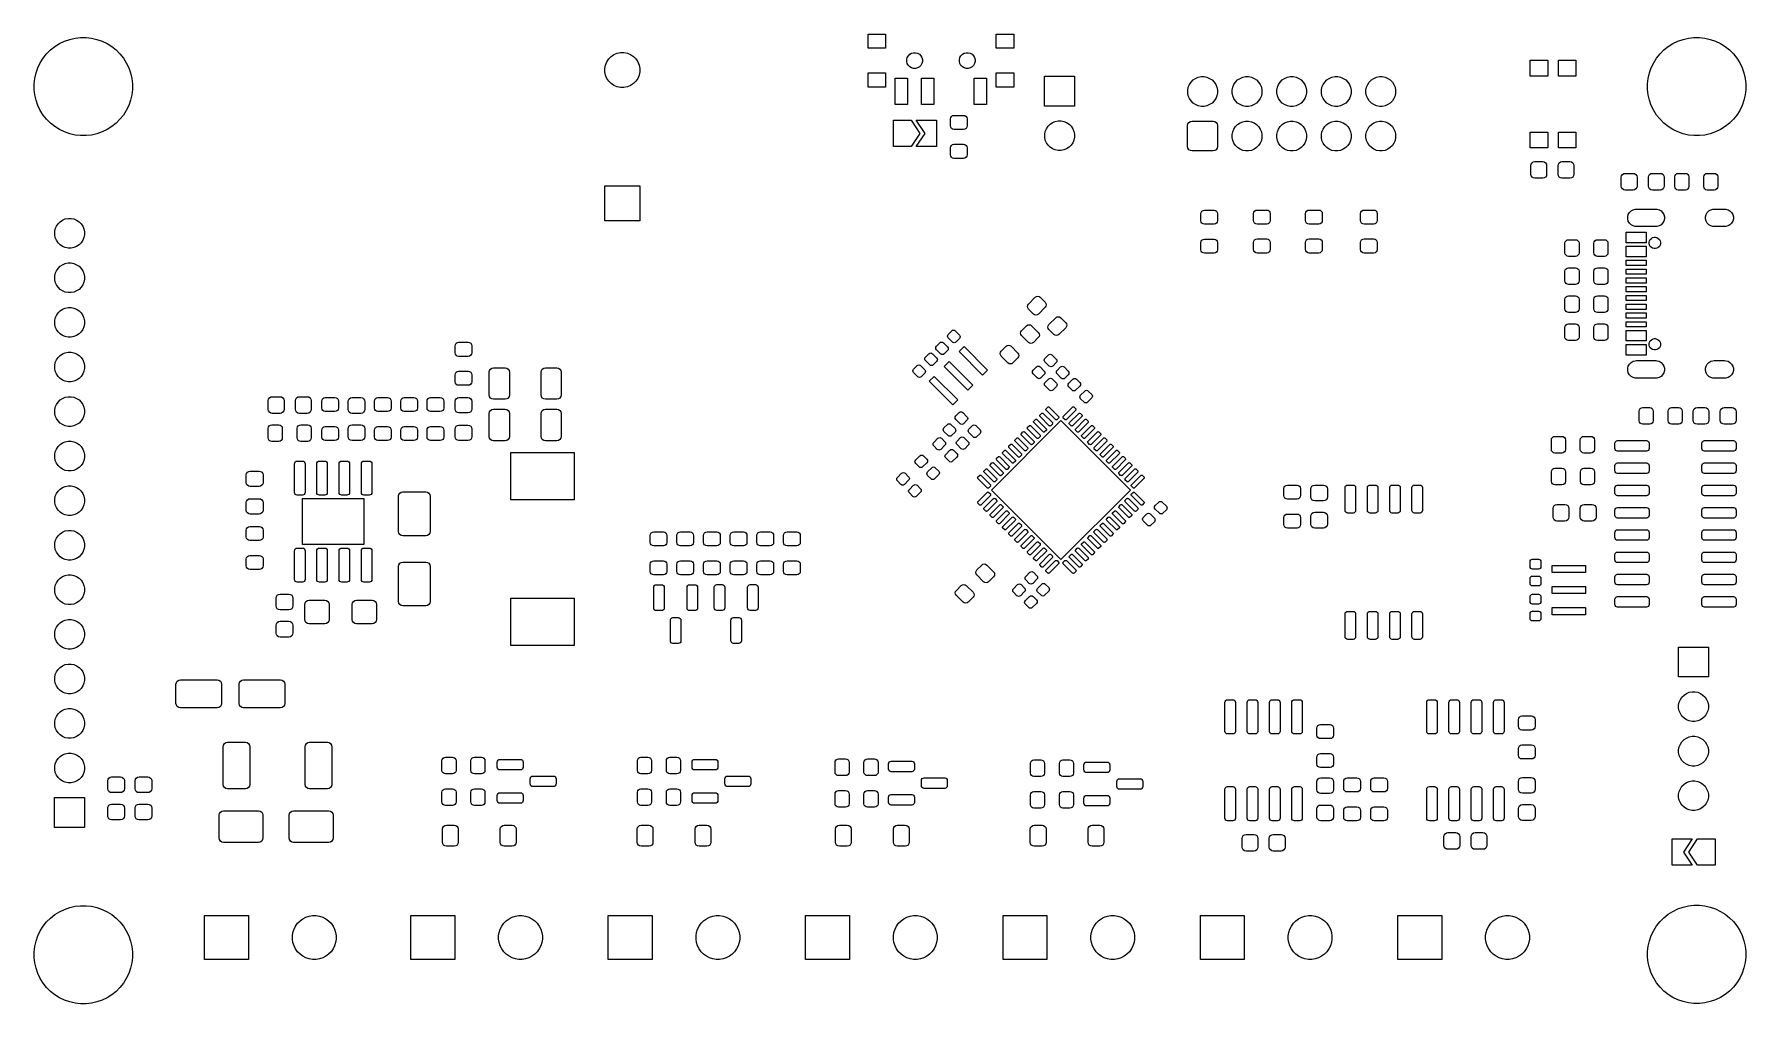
# Model space of a CAD drawing. Extents: x 110.5 to 208.1, y -115.3 to -60.
import ezdxf

# ---------------------------------------------------------------- set-up
doc = ezdxf.new("R2010")
doc.units = 0
doc.layers.add('BLACK', color=7, linetype='CONTINUOUS')

msp = doc.modelspace()

# ---------------------------------------------------------------- linework, layer by layer
at = {"layer": 'BLACK', "linetype": 'CONTINUOUS'}
for p, q in [((111.978531, -60.549374), (112.26143, -60.413137)), ((112.26143, -60.413137), (112.557805, -60.309431)), ((112.557805, -60.309431), (112.863927, -60.239561)), ((112.863927, -60.239561), (113.175947, -60.204405)), ((113.175947, -60.204405), (113.489941, -60.204405)), ((113.489941, -60.204405), (113.801961, -60.239561)), ((113.801961, -60.239561), (114.108083, -60.309431)), ((114.108083, -60.309431), (114.404458, -60.413137)), ((114.404458, -60.413137), (114.687357, -60.549374)), ((158.06, -60.815), (158.06, -60.015)), ((158.06, -60.015), (159.06, -60.015)), ((159.06, -60.015), (159.06, -60.815)), ((165.36, -60.815), (165.36, -60.015)), ((165.36, -60.015), (166.36, -60.015)), ((166.36, -60.015), (166.36, -60.815)), ((203.928531, -60.549374), (204.21143, -60.413137)), ((204.21143, -60.413137), (204.507805, -60.309431)), ((204.507805, -60.309431), (204.813927, -60.239561)), ((204.813927, -60.239561), (205.125947, -60.204405)), ((205.125947, -60.204405), (205.439941, -60.204405)), ((205.439941, -60.204405), (205.751961, -60.239561)), ((205.751961, -60.239561), (206.058083, -60.309431)), ((206.058083, -60.309431), (206.354458, -60.413137)), ((206.354458, -60.413137), (206.637357, -60.549374)), ((110.882318, -61.645587), (111.049374, -61.37972)), ((111.049374, -61.37972), (111.245146, -61.13423)), ((111.245146, -61.13423), (111.467174, -60.912202)), ((111.467174, -60.912202), (111.712664, -60.71643)), ((111.712664, -60.71643), (111.978531, -60.549374)), ((114.687357, -60.549374), (114.953224, -60.71643)), ((114.953224, -60.71643), (115.198714, -60.912202)), ((115.198714, -60.912202), (115.420742, -61.13423)), ((115.420742, -61.13423), (115.616514, -61.37972)), ((115.616514, -61.37972), (115.78357, -61.645587)), ((143.168079, -61.588603), (143.27699, -61.425607)), ((143.27699, -61.425607), (143.415607, -61.28699)), ((143.415607, -61.28699), (143.578603, -61.178079)), ((143.578603, -61.178079), (143.759715, -61.10306)), ((143.759715, -61.10306), (143.951983, -61.064815)), ((143.951983, -61.064815), (144.148017, -61.064815)), ((144.148017, -61.064815), (144.340285, -61.10306)), ((144.340285, -61.10306), (144.521397, -61.178079)), ((144.521397, -61.178079), (144.684393, -61.28699)), ((144.684393, -61.28699), (144.82301, -61.425607)), ((144.82301, -61.425607), (144.931921, -61.588603)), ((159.06, -60.815), (158.06, -60.815)), ((160.26385, -61.456263), (160.294254, -61.342792)), ((160.294254, -61.342792), (160.352991, -61.241057)), ((160.352991, -61.241057), (160.436057, -61.157991)), ((160.436057, -61.157991), (160.537792, -61.099254)), ((160.537792, -61.099254), (160.651263, -61.06885)), ((160.651263, -61.06885), (160.768737, -61.06885)), ((160.768737, -61.06885), (160.882208, -61.099254)), ((160.882208, -61.099254), (160.983943, -61.157991)), ((160.983943, -61.157991), (161.067009, -61.241057)), ((161.067009, -61.241057), (161.125746, -61.342792)), ((161.125746, -61.342792), (161.15615, -61.456263)), ((163.26385, -61.456263), (163.294254, -61.342792)), ((163.294254, -61.342792), (163.352991, -61.241057)), ((163.352991, -61.241057), (163.436057, -61.157991)), ((163.436057, -61.157991), (163.537792, -61.099254)), ((163.537792, -61.099254), (163.651263, -61.06885)), ((163.651263, -61.06885), (163.768737, -61.06885)), ((163.768737, -61.06885), (163.882208, -61.099254)), ((163.882208, -61.099254), (163.983943, -61.157991)), ((163.983943, -61.157991), (164.067009, -61.241057)), ((164.067009, -61.241057), (164.125746, -61.342792)), ((164.125746, -61.342792), (164.15615, -61.456263)), ((166.36, -60.815), (165.36, -60.815)), ((202.832318, -61.645587), (202.999374, -61.37972)), ((202.999374, -61.37972), (203.195146, -61.13423)), ((203.195146, -61.13423), (203.417174, -60.912202)), ((203.417174, -60.912202), (203.662664, -60.71643)), ((203.662664, -60.71643), (203.928531, -60.549374)), ((206.637357, -60.549374), (206.903224, -60.71643)), ((206.903224, -60.71643), (207.148714, -60.912202)), ((207.148714, -60.912202), (207.370742, -61.13423)), ((207.370742, -61.13423), (207.566514, -61.37972)), ((207.566514, -61.37972), (207.73357, -61.645587)), ((110.572505, -62.530983), (110.642375, -62.224861)), ((110.642375, -62.224861), (110.746081, -61.928486)), ((110.746081, -61.928486), (110.882318, -61.645587)), ((115.78357, -61.645587), (115.919807, -61.928486)), ((115.919807, -61.928486), (116.023513, -62.224861)), ((116.023513, -62.224861), (116.093383, -62.530983)), ((143.054815, -61.961983), (143.09306, -61.769715)), ((143.054815, -62.158017), (143.054815, -61.961983)), ((143.09306, -62.350285), (143.054815, -62.158017)), ((143.09306, -61.769715), (143.168079, -61.588603)), ((143.168079, -62.531397), (143.09306, -62.350285)), ((144.931921, -61.588603), (145.00694, -61.769715)), ((145.00694, -62.350285), (144.931921, -62.531397)), ((145.00694, -61.769715), (145.045185, -61.961983)), ((145.045185, -62.158017), (145.00694, -62.350285)), ((145.045185, -61.961983), (145.045185, -62.158017)), ((158.06, -63.025), (158.06, -62.225)), ((158.06, -62.225), (159.06, -62.225)), ((159.06, -62.225), (159.06, -63.025)), ((160.26385, -61.573737), (160.26385, -61.456263)), ((160.294254, -61.687208), (160.26385, -61.573737)), ((160.352991, -61.788943), (160.294254, -61.687208)), ((160.436057, -61.872009), (160.352991, -61.788943)), ((160.537792, -61.930746), (160.436057, -61.872009)), ((160.651263, -61.96115), (160.537792, -61.930746)), ((160.768737, -61.96115), (160.651263, -61.96115)), ((160.882208, -61.930746), (160.768737, -61.96115)), ((160.983943, -61.872009), (160.882208, -61.930746)), ((161.067009, -61.788943), (160.983943, -61.872009)), ((161.125746, -61.687208), (161.067009, -61.788943)), ((161.15615, -61.573737), (161.125746, -61.687208)), ((161.15615, -61.456263), (161.15615, -61.573737)), ((163.26385, -61.573737), (163.26385, -61.456263)), ((163.294254, -61.687208), (163.26385, -61.573737)), ((163.352991, -61.788943), (163.294254, -61.687208)), ((163.436057, -61.872009), (163.352991, -61.788943)), ((163.537792, -61.930746), (163.436057, -61.872009)), ((163.651263, -61.96115), (163.537792, -61.930746)), ((163.768737, -61.96115), (163.651263, -61.96115)), ((163.882208, -61.930746), (163.768737, -61.96115)), ((163.983943, -61.872009), (163.882208, -61.930746)), ((164.067009, -61.788943), (163.983943, -61.872009)), ((164.125746, -61.687208), (164.067009, -61.788943)), ((164.15615, -61.573737), (164.125746, -61.687208)), ((164.15615, -61.456263), (164.15615, -61.573737)), ((165.36, -63.025), (165.36, -62.225)), ((165.36, -62.225), (166.36, -62.225)), ((166.36, -62.225), (166.36, -63.025)), ((168.12, -64.11), (168.12, -62.41)), ((168.12, -62.41), (169.82, -62.41)), ((169.82, -62.41), (169.82, -64.11)), ((195.8, -62.4), (195.8, -61.5)), ((195.8, -61.5), (196.8, -61.5)), ((196.8, -62.4), (195.8, -62.4)), ((196.8, -61.5), (196.8, -62.4)), ((197.4, -62.4), (197.4, -61.5)), ((197.4, -61.5), (198.4, -61.5)), ((198.4, -62.4), (197.4, -62.4)), ((198.4, -61.5), (198.4, -62.4)), ((202.522505, -62.530983), (202.592375, -62.224861)), ((202.592375, -62.224861), (202.696081, -61.928486)), ((202.696081, -61.928486), (202.832318, -61.645587)), ((207.73357, -61.645587), (207.869807, -61.928486)), ((207.869807, -61.928486), (207.973513, -62.224861)), ((207.973513, -62.224861), (208.043383, -62.530983)), ((110.537349, -62.843003), (110.572505, -62.530983)), ((110.537349, -63.156997), (110.537349, -62.843003)), ((110.572505, -63.469017), (110.537349, -63.156997)), ((116.093383, -62.530983), (116.128539, -62.843003)), ((116.128539, -63.156997), (116.093383, -63.469017)), ((116.128539, -62.843003), (116.128539, -63.156997)), ((143.27699, -62.694393), (143.168079, -62.531397)), ((143.415607, -62.83301), (143.27699, -62.694393)), ((143.578603, -62.941921), (143.415607, -62.83301)), ((143.759715, -63.01694), (143.578603, -62.941921)), ((143.951983, -63.055185), (143.759715, -63.01694)), ((144.148017, -63.055185), (143.951983, -63.055185)), ((144.340285, -63.01694), (144.148017, -63.055185)), ((144.521397, -62.941921), (144.340285, -63.01694)), ((144.684393, -62.83301), (144.521397, -62.941921)), ((144.82301, -62.694393), (144.684393, -62.83301)), ((144.931921, -62.531397), (144.82301, -62.694393)), ((159.06, -63.025), (158.06, -63.025)), ((159.61, -64.025), (159.61, -62.525)), ((159.61, -62.525), (160.31, -62.525)), ((160.31, -62.525), (160.31, -64.025)), ((161.11, -64.025), (161.11, -62.525)), ((161.11, -62.525), (161.81, -62.525)), ((161.81, -62.525), (161.81, -64.025)), ((164.11, -64.025), (164.11, -62.525)), ((164.11, -62.525), (164.81, -62.525)), ((164.81, -62.525), (164.81, -64.025)), ((166.36, -63.025), (165.36, -63.025)), ((176.274093, -63.196685), (176.306601, -63.033258)), ((176.274093, -63.363315), (176.274093, -63.196685)), ((176.306601, -63.526742), (176.274093, -63.363315)), ((176.306601, -63.033258), (176.370367, -62.879313)), ((176.370367, -62.879313), (176.462941, -62.740766)), ((176.462941, -62.740766), (176.580766, -62.622941)), ((176.580766, -62.622941), (176.719313, -62.530367)), ((176.719313, -62.530367), (176.873258, -62.466601)), ((176.873258, -62.466601), (177.036685, -62.434093)), ((177.036685, -62.434093), (177.203315, -62.434093)), ((177.203315, -62.434093), (177.366742, -62.466601)), ((177.366742, -62.466601), (177.520687, -62.530367)), ((177.520687, -62.530367), (177.659234, -62.622941)), ((177.659234, -62.622941), (177.777059, -62.740766)), ((177.777059, -62.740766), (177.869633, -62.879313)), ((177.869633, -62.879313), (177.933399, -63.033258)), ((177.933399, -63.033258), (177.965907, -63.196685)), ((177.965907, -63.363315), (177.933399, -63.526742)), ((177.965907, -63.196685), (177.965907, -63.363315)), ((178.814093, -63.196685), (178.846601, -63.033258)), ((178.814093, -63.363315), (178.814093, -63.196685)), ((178.846601, -63.526742), (178.814093, -63.363315)), ((178.846601, -63.033258), (178.910367, -62.879313)), ((178.910367, -62.879313), (179.002941, -62.740766)), ((179.002941, -62.740766), (179.120766, -62.622941)), ((179.120766, -62.622941), (179.259313, -62.530367)), ((179.259313, -62.530367), (179.413258, -62.466601)), ((179.413258, -62.466601), (179.576685, -62.434093)), ((179.576685, -62.434093), (179.743315, -62.434093)), ((179.743315, -62.434093), (179.906742, -62.466601)), ((179.906742, -62.466601), (180.060687, -62.530367)), ((180.060687, -62.530367), (180.199234, -62.622941)), ((180.199234, -62.622941), (180.317059, -62.740766)), ((180.317059, -62.740766), (180.409633, -62.879313)), ((180.409633, -62.879313), (180.473399, -63.033258)), ((180.473399, -63.033258), (180.505907, -63.196685)), ((180.505907, -63.363315), (180.473399, -63.526742)), ((180.505907, -63.196685), (180.505907, -63.363315)), ((181.354093, -63.196685), (181.386601, -63.033258)), ((181.354093, -63.363315), (181.354093, -63.196685)), ((181.386601, -63.526742), (181.354093, -63.363315)), ((181.386601, -63.033258), (181.450367, -62.879313)), ((181.450367, -62.879313), (181.542941, -62.740766)), ((181.542941, -62.740766), (181.660766, -62.622941)), ((181.660766, -62.622941), (181.799313, -62.530367)), ((181.799313, -62.530367), (181.953258, -62.466601)), ((181.953258, -62.466601), (182.116685, -62.434093)), ((182.116685, -62.434093), (182.283315, -62.434093)), ((182.283315, -62.434093), (182.446742, -62.466601)), ((182.446742, -62.466601), (182.600687, -62.530367)), ((182.600687, -62.530367), (182.739234, -62.622941)), ((182.739234, -62.622941), (182.857059, -62.740766)), ((182.857059, -62.740766), (182.949633, -62.879313)), ((182.949633, -62.879313), (183.013399, -63.033258)), ((183.013399, -63.033258), (183.045907, -63.196685)), ((183.045907, -63.363315), (183.013399, -63.526742)), ((183.045907, -63.196685), (183.045907, -63.363315)), ((183.894093, -63.196685), (183.926601, -63.033258)), ((183.894093, -63.363315), (183.894093, -63.196685)), ((183.926601, -63.526742), (183.894093, -63.363315)), ((183.926601, -63.033258), (183.990367, -62.879313)), ((183.990367, -62.879313), (184.082941, -62.740766)), ((184.082941, -62.740766), (184.200766, -62.622941)), ((184.200766, -62.622941), (184.339313, -62.530367)), ((184.339313, -62.530367), (184.493258, -62.466601)), ((184.493258, -62.466601), (184.656685, -62.434093)), ((184.656685, -62.434093), (184.823315, -62.434093)), ((184.823315, -62.434093), (184.986742, -62.466601)), ((184.986742, -62.466601), (185.140687, -62.530367)), ((185.140687, -62.530367), (185.279234, -62.622941)), ((185.279234, -62.622941), (185.397059, -62.740766)), ((185.397059, -62.740766), (185.489633, -62.879313)), ((185.489633, -62.879313), (185.553399, -63.033258)), ((185.553399, -63.033258), (185.585907, -63.196685)), ((185.585907, -63.363315), (185.553399, -63.526742)), ((185.585907, -63.196685), (185.585907, -63.363315)), ((186.434093, -63.196685), (186.466601, -63.033258)), ((186.434093, -63.363315), (186.434093, -63.196685)), ((186.466601, -63.526742), (186.434093, -63.363315)), ((186.466601, -63.033258), (186.530367, -62.879313)), ((186.530367, -62.879313), (186.622941, -62.740766)), ((186.622941, -62.740766), (186.740766, -62.622941)), ((186.740766, -62.622941), (186.879313, -62.530367)), ((186.879313, -62.530367), (187.033258, -62.466601)), ((187.033258, -62.466601), (187.196685, -62.434093)), ((187.196685, -62.434093), (187.363315, -62.434093)), ((187.363315, -62.434093), (187.526742, -62.466601)), ((187.526742, -62.466601), (187.680687, -62.530367)), ((187.680687, -62.530367), (187.819234, -62.622941)), ((187.819234, -62.622941), (187.937059, -62.740766)), ((187.937059, -62.740766), (188.029633, -62.879313)), ((188.029633, -62.879313), (188.093399, -63.033258)), ((188.093399, -63.033258), (188.125907, -63.196685)), ((188.125907, -63.363315), (188.093399, -63.526742)), ((188.125907, -63.196685), (188.125907, -63.363315)), ((202.487349, -62.843003), (202.522505, -62.530983)), ((202.487349, -63.156997), (202.487349, -62.843003)), ((202.522505, -63.469017), (202.487349, -63.156997)), ((208.043383, -62.530983), (208.078539, -62.843003)), ((208.078539, -63.156997), (208.043383, -63.469017)), ((208.078539, -62.843003), (208.078539, -63.156997)), ((110.642375, -63.775139), (110.572505, -63.469017)), ((110.746081, -64.071514), (110.642375, -63.775139)), ((110.882318, -64.354413), (110.746081, -64.071514)), ((111.049374, -64.62028), (110.882318, -64.354413)), ((115.78357, -64.354413), (115.616514, -64.62028)), ((115.919807, -64.071514), (115.78357, -64.354413)), ((116.023513, -63.775139), (115.919807, -64.071514)), ((116.093383, -63.469017), (116.023513, -63.775139)), ((160.31, -64.025), (159.61, -64.025)), ((161.81, -64.025), (161.11, -64.025)), ((164.81, -64.025), (164.11, -64.025)), ((169.82, -64.11), (168.12, -64.11)), ((176.370367, -63.680687), (176.306601, -63.526742)), ((176.462941, -63.819234), (176.370367, -63.680687)), ((176.580766, -63.937059), (176.462941, -63.819234)), ((176.719313, -64.029633), (176.580766, -63.937059)), ((176.873258, -64.093399), (176.719313, -64.029633)), ((177.036685, -64.125907), (176.873258, -64.093399)), ((177.203315, -64.125907), (177.036685, -64.125907)), ((177.366742, -64.093399), (177.203315, -64.125907)), ((177.520687, -64.029633), (177.366742, -64.093399)), ((177.659234, -63.937059), (177.520687, -64.029633)), ((177.777059, -63.819234), (177.659234, -63.937059)), ((177.869633, -63.680687), (177.777059, -63.819234)), ((177.933399, -63.526742), (177.869633, -63.680687)), ((178.910367, -63.680687), (178.846601, -63.526742)), ((179.002941, -63.819234), (178.910367, -63.680687)), ((179.120766, -63.937059), (179.002941, -63.819234)), ((179.259313, -64.029633), (179.120766, -63.937059)), ((179.413258, -64.093399), (179.259313, -64.029633)), ((179.576685, -64.125907), (179.413258, -64.093399)), ((179.743315, -64.125907), (179.576685, -64.125907)), ((179.906742, -64.093399), (179.743315, -64.125907)), ((180.060687, -64.029633), (179.906742, -64.093399)), ((180.199234, -63.937059), (180.060687, -64.029633)), ((180.317059, -63.819234), (180.199234, -63.937059)), ((180.409633, -63.680687), (180.317059, -63.819234)), ((180.473399, -63.526742), (180.409633, -63.680687)), ((181.450367, -63.680687), (181.386601, -63.526742)), ((181.542941, -63.819234), (181.450367, -63.680687)), ((181.660766, -63.937059), (181.542941, -63.819234)), ((181.799313, -64.029633), (181.660766, -63.937059)), ((181.953258, -64.093399), (181.799313, -64.029633)), ((182.116685, -64.125907), (181.953258, -64.093399)), ((182.283315, -64.125907), (182.116685, -64.125907)), ((182.446742, -64.093399), (182.283315, -64.125907)), ((182.600687, -64.029633), (182.446742, -64.093399)), ((182.739234, -63.937059), (182.600687, -64.029633)), ((182.857059, -63.819234), (182.739234, -63.937059)), ((182.949633, -63.680687), (182.857059, -63.819234)), ((183.013399, -63.526742), (182.949633, -63.680687)), ((183.990367, -63.680687), (183.926601, -63.526742)), ((184.082941, -63.819234), (183.990367, -63.680687)), ((184.200766, -63.937059), (184.082941, -63.819234)), ((184.339313, -64.029633), (184.200766, -63.937059)), ((184.493258, -64.093399), (184.339313, -64.029633)), ((184.656685, -64.125907), (184.493258, -64.093399)), ((184.823315, -64.125907), (184.656685, -64.125907)), ((184.986742, -64.093399), (184.823315, -64.125907)), ((185.140687, -64.029633), (184.986742, -64.093399)), ((185.279234, -63.937059), (185.140687, -64.029633)), ((185.397059, -63.819234), (185.279234, -63.937059)), ((185.489633, -63.680687), (185.397059, -63.819234)), ((185.553399, -63.526742), (185.489633, -63.680687)), ((186.530367, -63.680687), (186.466601, -63.526742)), ((186.622941, -63.819234), (186.530367, -63.680687)), ((186.740766, -63.937059), (186.622941, -63.819234)), ((186.879313, -64.029633), (186.740766, -63.937059)), ((187.033258, -64.093399), (186.879313, -64.029633)), ((187.196685, -64.125907), (187.033258, -64.093399)), ((187.363315, -64.125907), (187.196685, -64.125907)), ((187.526742, -64.093399), (187.363315, -64.125907)), ((187.680687, -64.029633), (187.526742, -64.093399)), ((187.819234, -63.937059), (187.680687, -64.029633)), ((187.937059, -63.819234), (187.819234, -63.937059)), ((188.029633, -63.680687), (187.937059, -63.819234)), ((188.093399, -63.526742), (188.029633, -63.680687)), ((202.592375, -63.775139), (202.522505, -63.469017)), ((202.696081, -64.071514), (202.592375, -63.775139)), ((202.832318, -64.354413), (202.696081, -64.071514)), ((202.999374, -64.62028), (202.832318, -64.354413)), ((207.73357, -64.354413), (207.566514, -64.62028)), ((207.869807, -64.071514), (207.73357, -64.354413)), ((207.973513, -63.775139), (207.869807, -64.071514)), ((208.043383, -63.469017), (207.973513, -63.775139)), ((111.245146, -64.86577), (111.049374, -64.62028)), ((111.467174, -65.087798), (111.245146, -64.86577)), ((111.712664, -65.28357), (111.467174, -65.087798)), ((111.978531, -65.450626), (111.712664, -65.28357)), ((114.953224, -65.28357), (114.687357, -65.450626)), ((115.198714, -65.087798), (114.953224, -65.28357)), ((115.420742, -64.86577), (115.198714, -65.087798)), ((115.616514, -64.62028), (115.420742, -64.86577)), ((159.505, -66.415), (159.505, -64.915)), ((159.505, -64.915), (160.505, -64.915)), ((160.505, -64.915), (161.005, -65.665)), ((161.305, -65.665), (160.805, -64.915)), ((160.805, -64.915), (161.955, -64.915)), ((161.955, -64.915), (161.955, -66.415)), ((162.755, -64.84), (162.770224, -64.763463)), ((162.755, -65.24), (162.755, -64.84)), ((162.770224, -65.316537), (162.755, -65.24)), ((162.770224, -64.763463), (162.813579, -64.698579)), ((162.813579, -65.381421), (162.770224, -65.316537)), ((162.813579, -64.698579), (162.878463, -64.655224)), ((162.878463, -64.655224), (162.955, -64.64)), ((162.955, -64.64), (163.505, -64.64)), ((163.505, -64.64), (163.581537, -64.655224)), ((163.581537, -64.655224), (163.646421, -64.698579)), ((163.646421, -64.698579), (163.689776, -64.763463)), ((163.689776, -65.316537), (163.646421, -65.381421)), ((163.689776, -64.763463), (163.705, -64.84)), ((163.705, -65.24), (163.689776, -65.316537)), ((163.705, -64.84), (163.705, -65.24)), ((168.220367, -65.399313), (168.312941, -65.260766)), ((168.312941, -65.260766), (168.430766, -65.142941)), ((168.430766, -65.142941), (168.569313, -65.050367)), ((168.569313, -65.050367), (168.723258, -64.986601)), ((168.723258, -64.986601), (168.886685, -64.954093)), ((168.886685, -64.954093), (169.053315, -64.954093)), ((169.053315, -64.954093), (169.216742, -64.986601)), ((169.216742, -64.986601), (169.370687, -65.050367)), ((169.370687, -65.050367), (169.509234, -65.142941)), ((169.509234, -65.142941), (169.627059, -65.260766)), ((169.627059, -65.260766), (169.719633, -65.399313)), ((176.27, -65.22), (176.28903, -65.124329)), ((176.27, -66.42), (176.27, -65.22)), ((176.28903, -65.124329), (176.343223, -65.043223)), ((176.343223, -65.043223), (176.424329, -64.98903)), ((176.424329, -64.98903), (176.52, -64.97)), ((176.52, -64.97), (177.72, -64.97)), ((177.72, -64.97), (177.815671, -64.98903)), ((177.815671, -64.98903), (177.896777, -65.043223)), ((177.896777, -65.043223), (177.95097, -65.124329)), ((177.95097, -65.124329), (177.97, -65.22)), ((177.97, -65.22), (177.97, -66.42)), ((178.910367, -65.419313), (179.002941, -65.280766)), ((179.002941, -65.280766), (179.120766, -65.162941)), ((179.120766, -65.162941), (179.259313, -65.070367)), ((179.259313, -65.070367), (179.413258, -65.006601)), ((179.413258, -65.006601), (179.576685, -64.974093)), ((179.576685, -64.974093), (179.743315, -64.974093)), ((179.743315, -64.974093), (179.906742, -65.006601)), ((179.906742, -65.006601), (180.060687, -65.070367)), ((180.060687, -65.070367), (180.199234, -65.162941)), ((180.199234, -65.162941), (180.317059, -65.280766)), ((180.317059, -65.280766), (180.409633, -65.419313)), ((181.450367, -65.419313), (181.542941, -65.280766)), ((181.542941, -65.280766), (181.660766, -65.162941)), ((181.660766, -65.162941), (181.799313, -65.070367)), ((181.799313, -65.070367), (181.953258, -65.006601)), ((181.953258, -65.006601), (182.116685, -64.974093)), ((182.116685, -64.974093), (182.283315, -64.974093)), ((182.283315, -64.974093), (182.446742, -65.006601)), ((182.446742, -65.006601), (182.600687, -65.070367)), ((182.600687, -65.070367), (182.739234, -65.162941)), ((182.739234, -65.162941), (182.857059, -65.280766)), ((182.857059, -65.280766), (182.949633, -65.419313)), ((183.990367, -65.419313), (184.082941, -65.280766)), ((184.082941, -65.280766), (184.200766, -65.162941)), ((184.200766, -65.162941), (184.339313, -65.070367)), ((184.339313, -65.070367), (184.493258, -65.006601)), ((184.493258, -65.006601), (184.656685, -64.974093)), ((184.656685, -64.974093), (184.823315, -64.974093)), ((184.823315, -64.974093), (184.986742, -65.006601)), ((184.986742, -65.006601), (185.140687, -65.070367)), ((185.140687, -65.070367), (185.279234, -65.162941)), ((185.279234, -65.162941), (185.397059, -65.280766)), ((185.397059, -65.280766), (185.489633, -65.419313)), ((186.530367, -65.419313), (186.622941, -65.280766)), ((186.622941, -65.280766), (186.740766, -65.162941)), ((186.740766, -65.162941), (186.879313, -65.070367)), ((186.879313, -65.070367), (187.033258, -65.006601)), ((187.033258, -65.006601), (187.196685, -64.974093)), ((187.196685, -64.974093), (187.363315, -64.974093)), ((187.363315, -64.974093), (187.526742, -65.006601)), ((187.526742, -65.006601), (187.680687, -65.070367)), ((187.680687, -65.070367), (187.819234, -65.162941)), ((187.819234, -65.162941), (187.937059, -65.280766)), ((187.937059, -65.280766), (188.029633, -65.419313)), ((203.195146, -64.86577), (202.999374, -64.62028)), ((203.417174, -65.087798), (203.195146, -64.86577)), ((203.662664, -65.28357), (203.417174, -65.087798)), ((203.928531, -65.450626), (203.662664, -65.28357)), ((206.903224, -65.28357), (206.637357, -65.450626)), ((207.148714, -65.087798), (206.903224, -65.28357)), ((207.370742, -64.86577), (207.148714, -65.087798)), ((207.566514, -64.62028), (207.370742, -64.86577)), ((112.26143, -65.586863), (111.978531, -65.450626)), ((112.557805, -65.690569), (112.26143, -65.586863)), ((112.863927, -65.760439), (112.557805, -65.690569)), ((113.175947, -65.795595), (112.863927, -65.760439)), ((113.489941, -65.795595), (113.175947, -65.795595)), ((113.801961, -65.760439), (113.489941, -65.795595)), ((114.108083, -65.690569), (113.801961, -65.760439)), ((114.404458, -65.586863), (114.108083, -65.690569)), ((114.687357, -65.450626), (114.404458, -65.586863)), ((161.005, -65.665), (160.505, -66.415)), ((160.805, -66.415), (161.305, -65.665)), ((162.878463, -65.424776), (162.813579, -65.381421)), ((162.813579, -66.348579), (162.878463, -66.305224)), ((162.955, -65.44), (162.878463, -65.424776)), ((162.878463, -66.305224), (162.955, -66.29)), ((163.505, -65.44), (162.955, -65.44)), ((162.955, -66.29), (163.505, -66.29)), ((163.581537, -65.424776), (163.505, -65.44)), ((163.505, -66.29), (163.581537, -66.305224)), ((163.646421, -65.381421), (163.581537, -65.424776)), ((163.581537, -66.305224), (163.646421, -66.348579)), ((168.124093, -65.716685), (168.156601, -65.553258)), ((168.124093, -65.883315), (168.124093, -65.716685)), ((168.156601, -66.046742), (168.124093, -65.883315)), ((168.156601, -65.553258), (168.220367, -65.399313)), ((168.220367, -66.200687), (168.156601, -66.046742)), ((168.312941, -66.339234), (168.220367, -66.200687)), ((169.719633, -66.200687), (169.627059, -66.339234)), ((169.719633, -65.399313), (169.783399, -65.553258)), ((169.783399, -66.046742), (169.719633, -66.200687)), ((169.783399, -65.553258), (169.815907, -65.716685)), ((169.815907, -65.883315), (169.783399, -66.046742)), ((169.815907, -65.716685), (169.815907, -65.883315)), ((178.814093, -65.736685), (178.846601, -65.573258)), ((178.814093, -65.903315), (178.814093, -65.736685)), ((178.846601, -66.066742), (178.814093, -65.903315)), ((178.846601, -65.573258), (178.910367, -65.419313)), ((178.910367, -66.220687), (178.846601, -66.066742)), ((179.002941, -66.359234), (178.910367, -66.220687)), ((180.409633, -66.220687), (180.317059, -66.359234)), ((180.409633, -65.419313), (180.473399, -65.573258)), ((180.473399, -66.066742), (180.409633, -66.220687)), ((180.473399, -65.573258), (180.505907, -65.736685)), ((180.505907, -65.903315), (180.473399, -66.066742)), ((180.505907, -65.736685), (180.505907, -65.903315)), ((181.354093, -65.736685), (181.386601, -65.573258)), ((181.354093, -65.903315), (181.354093, -65.736685)), ((181.386601, -66.066742), (181.354093, -65.903315)), ((181.386601, -65.573258), (181.450367, -65.419313)), ((181.450367, -66.220687), (181.386601, -66.066742)), ((181.542941, -66.359234), (181.450367, -66.220687)), ((182.949633, -66.220687), (182.857059, -66.359234)), ((182.949633, -65.419313), (183.013399, -65.573258)), ((183.013399, -66.066742), (182.949633, -66.220687)), ((183.013399, -65.573258), (183.045907, -65.736685)), ((183.045907, -65.903315), (183.013399, -66.066742)), ((183.045907, -65.736685), (183.045907, -65.903315)), ((183.894093, -65.736685), (183.926601, -65.573258)), ((183.894093, -65.903315), (183.894093, -65.736685)), ((183.926601, -66.066742), (183.894093, -65.903315)), ((183.926601, -65.573258), (183.990367, -65.419313)), ((183.990367, -66.220687), (183.926601, -66.066742)), ((184.082941, -66.359234), (183.990367, -66.220687)), ((185.489633, -66.220687), (185.397059, -66.359234)), ((185.489633, -65.419313), (185.553399, -65.573258)), ((185.553399, -66.066742), (185.489633, -66.220687)), ((185.553399, -65.573258), (185.585907, -65.736685)), ((185.585907, -65.903315), (185.553399, -66.066742)), ((185.585907, -65.736685), (185.585907, -65.903315)), ((186.434093, -65.736685), (186.466601, -65.573258)), ((186.434093, -65.903315), (186.434093, -65.736685)), ((186.466601, -66.066742), (186.434093, -65.903315)), ((186.466601, -65.573258), (186.530367, -65.419313)), ((186.530367, -66.220687), (186.466601, -66.066742)), ((186.622941, -66.359234), (186.530367, -66.220687)), ((188.029633, -66.220687), (187.937059, -66.359234)), ((188.029633, -65.419313), (188.093399, -65.573258)), ((188.093399, -66.066742), (188.029633, -66.220687)), ((188.093399, -65.573258), (188.125907, -65.736685)), ((188.125907, -65.903315), (188.093399, -66.066742)), ((188.125907, -65.736685), (188.125907, -65.903315)), ((195.8, -66.5), (195.8, -65.6)), ((195.8, -65.6), (196.8, -65.6)), ((196.8, -65.6), (196.8, -66.5)), ((197.4, -66.5), (197.4, -65.6)), ((197.4, -65.6), (198.4, -65.6)), ((198.4, -65.6), (198.4, -66.5)), ((204.21143, -65.586863), (203.928531, -65.450626)), ((204.507805, -65.690569), (204.21143, -65.586863)), ((204.813927, -65.760439), (204.507805, -65.690569)), ((205.125947, -65.795595), (204.813927, -65.760439)), ((205.439941, -65.795595), (205.125947, -65.795595)), ((205.751961, -65.760439), (205.439941, -65.795595)), ((206.058083, -65.690569), (205.751961, -65.760439)), ((206.354458, -65.586863), (206.058083, -65.690569)), ((206.637357, -65.450626), (206.354458, -65.586863)), ((160.505, -66.415), (159.505, -66.415)), ((161.955, -66.415), (160.805, -66.415)), ((162.755, -66.49), (162.770224, -66.413463)), ((162.755, -66.89), (162.755, -66.49)), ((162.770224, -66.966537), (162.755, -66.89)), ((162.770224, -66.413463), (162.813579, -66.348579)), ((162.813579, -67.031421), (162.770224, -66.966537)), ((162.878463, -67.074776), (162.813579, -67.031421)), ((162.955, -67.09), (162.878463, -67.074776)), ((163.505, -67.09), (162.955, -67.09)), ((163.581537, -67.074776), (163.505, -67.09)), ((163.646421, -67.031421), (163.581537, -67.074776)), ((163.646421, -66.348579), (163.689776, -66.413463)), ((163.689776, -66.966537), (163.646421, -67.031421)), ((163.689776, -66.413463), (163.705, -66.49)), ((163.705, -66.89), (163.689776, -66.966537)), ((163.705, -66.49), (163.705, -66.89)), ((168.430766, -66.457059), (168.312941, -66.339234)), ((168.569313, -66.549633), (168.430766, -66.457059)), ((168.723258, -66.613399), (168.569313, -66.549633)), ((168.886685, -66.645907), (168.723258, -66.613399)), ((169.053315, -66.645907), (168.886685, -66.645907)), ((169.216742, -66.613399), (169.053315, -66.645907)), ((169.370687, -66.549633), (169.216742, -66.613399)), ((169.509234, -66.457059), (169.370687, -66.549633)), ((169.627059, -66.339234), (169.509234, -66.457059)), ((176.28903, -66.515671), (176.27, -66.42)), ((176.343223, -66.596777), (176.28903, -66.515671)), ((176.424329, -66.65097), (176.343223, -66.596777)), ((176.52, -66.67), (176.424329, -66.65097)), ((177.72, -66.67), (176.52, -66.67)), ((177.815671, -66.65097), (177.72, -66.67)), ((177.896777, -66.596777), (177.815671, -66.65097)), ((177.95097, -66.515671), (177.896777, -66.596777)), ((177.97, -66.42), (177.95097, -66.515671)), ((179.120766, -66.477059), (179.002941, -66.359234)), ((179.259313, -66.569633), (179.120766, -66.477059)), ((179.413258, -66.633399), (179.259313, -66.569633)), ((179.576685, -66.665907), (179.413258, -66.633399)), ((179.743315, -66.665907), (179.576685, -66.665907)), ((179.906742, -66.633399), (179.743315, -66.665907)), ((180.060687, -66.569633), (179.906742, -66.633399)), ((180.199234, -66.477059), (180.060687, -66.569633)), ((180.317059, -66.359234), (180.199234, -66.477059)), ((181.660766, -66.477059), (181.542941, -66.359234)), ((181.799313, -66.569633), (181.660766, -66.477059)), ((181.953258, -66.633399), (181.799313, -66.569633)), ((182.116685, -66.665907), (181.953258, -66.633399)), ((182.283315, -66.665907), (182.116685, -66.665907)), ((182.446742, -66.633399), (182.283315, -66.665907)), ((182.600687, -66.569633), (182.446742, -66.633399)), ((182.739234, -66.477059), (182.600687, -66.569633)), ((182.857059, -66.359234), (182.739234, -66.477059)), ((184.200766, -66.477059), (184.082941, -66.359234)), ((184.339313, -66.569633), (184.200766, -66.477059)), ((184.493258, -66.633399), (184.339313, -66.569633)), ((184.656685, -66.665907), (184.493258, -66.633399)), ((184.823315, -66.665907), (184.656685, -66.665907)), ((184.986742, -66.633399), (184.823315, -66.665907)), ((185.140687, -66.569633), (184.986742, -66.633399)), ((185.279234, -66.477059), (185.140687, -66.569633)), ((185.397059, -66.359234), (185.279234, -66.477059)), ((186.740766, -66.477059), (186.622941, -66.359234)), ((186.879313, -66.569633), (186.740766, -66.477059)), ((187.033258, -66.633399), (186.879313, -66.569633)), ((187.196685, -66.665907), (187.033258, -66.633399)), ((187.363315, -66.665907), (187.196685, -66.665907)), ((187.526742, -66.633399), (187.363315, -66.665907)), ((187.680687, -66.569633), (187.526742, -66.633399)), ((187.819234, -66.477059), (187.680687, -66.569633)), ((187.937059, -66.359234), (187.819234, -66.477059)), ((196.8, -66.5), (195.8, -66.5)), ((195.895901, -67.340901), (195.968896, -67.292127)), ((195.968896, -67.292127), (196.055, -67.275)), ((196.055, -67.275), (196.505, -67.275)), ((196.505, -67.275), (196.591104, -67.292127)), ((196.591104, -67.292127), (196.664099, -67.340901)), ((198.4, -66.5), (197.4, -66.5)), ((197.445901, -67.340901), (197.518896, -67.292127)), ((197.518896, -67.292127), (197.605, -67.275)), ((197.605, -67.275), (198.055, -67.275)), ((198.055, -67.275), (198.141104, -67.292127)), ((198.141104, -67.292127), (198.214099, -67.340901)), ((195.83, -67.5), (195.847127, -67.413896)), ((195.83, -68), (195.83, -67.5)), ((195.847127, -68.086104), (195.83, -68)), ((195.847127, -67.413896), (195.895901, -67.340901)), ((195.895901, -68.159099), (195.847127, -68.086104)), ((195.968896, -68.207873), (195.895901, -68.159099)), ((196.055, -68.225), (195.968896, -68.207873)), ((196.505, -68.225), (196.055, -68.225)), ((196.591104, -68.207873), (196.505, -68.225)), ((196.664099, -68.159099), (196.591104, -68.207873)), ((196.664099, -67.340901), (196.712873, -67.413896)), ((196.712873, -68.086104), (196.664099, -68.159099)), ((196.712873, -67.413896), (196.73, -67.5)), ((196.73, -68), (196.712873, -68.086104)), ((196.73, -67.5), (196.73, -68)), ((197.38, -67.5), (197.397127, -67.413896)), ((197.38, -68), (197.38, -67.5)), ((197.397127, -68.086104), (197.38, -68)), ((197.397127, -67.413896), (197.445901, -67.340901)), ((197.445901, -68.159099), (197.397127, -68.086104)), ((197.518896, -68.207873), (197.445901, -68.159099)), ((197.605, -68.225), (197.518896, -68.207873)), ((198.055, -68.225), (197.605, -68.225)), ((198.141104, -68.207873), (198.055, -68.225)), ((198.214099, -68.159099), (198.141104, -68.207873)), ((198.214099, -67.340901), (198.262873, -67.413896)), ((198.262873, -68.086104), (198.214099, -68.159099)), ((198.262873, -67.413896), (198.28, -67.5)), ((198.28, -68), (198.262873, -68.086104)), ((198.28, -67.5), (198.28, -68)), ((200.985, -68.17), (201.002127, -68.083896)), ((200.985, -68.67), (200.985, -68.17)), ((201.002127, -68.083896), (201.050901, -68.010901)), ((201.050901, -68.010901), (201.123896, -67.962127)), ((201.123896, -67.962127), (201.21, -67.945)), ((201.21, -67.945), (201.66, -67.945)), ((201.66, -67.945), (201.746104, -67.962127)), ((201.746104, -67.962127), (201.819099, -68.010901)), ((201.819099, -68.010901), (201.867873, -68.083896)), ((201.867873, -68.083896), (201.885, -68.17)), ((201.885, -68.17), (201.885, -68.67)), ((202.535, -68.17), (202.552127, -68.083896)), ((202.535, -68.67), (202.535, -68.17)), ((202.552127, -68.083896), (202.600901, -68.010901)), ((202.600901, -68.010901), (202.673896, -67.962127)), ((202.673896, -67.962127), (202.76, -67.945)), ((202.76, -67.945), (203.21, -67.945)), ((203.21, -67.945), (203.296104, -67.962127)), ((203.296104, -67.962127), (203.369099, -68.010901)), ((203.369099, -68.010901), (203.417873, -68.083896)), ((203.417873, -68.083896), (203.435, -68.17)), ((203.435, -68.17), (203.435, -68.67)), ((204.035, -68.145), (204.050224, -68.068463)), ((204.035, -68.695), (204.035, -68.145)), ((204.050224, -68.068463), (204.093579, -68.003579)), ((204.093579, -68.003579), (204.158463, -67.960224)), ((204.158463, -67.960224), (204.235, -67.945)), ((204.235, -67.945), (204.635, -67.945)), ((204.635, -67.945), (204.711537, -67.960224)), ((204.711537, -67.960224), (204.776421, -68.003579)), ((204.776421, -68.003579), (204.819776, -68.068463)), ((204.819776, -68.068463), (204.835, -68.145)), ((204.835, -68.145), (204.835, -68.695)), ((205.685, -68.145), (205.700224, -68.068463)), ((205.685, -68.695), (205.685, -68.145)), ((205.700224, -68.068463), (205.743579, -68.003579)), ((205.743579, -68.003579), (205.808463, -67.960224)), ((205.808463, -67.960224), (205.885, -67.945)), ((205.885, -67.945), (206.285, -67.945)), ((206.285, -67.945), (206.361537, -67.960224)), ((206.361537, -67.960224), (206.426421, -68.003579)), ((206.426421, -68.003579), (206.469776, -68.068463)), ((206.469776, -68.068463), (206.485, -68.145)), ((206.485, -68.145), (206.485, -68.695)), ((143.05, -70.66), (143.05, -68.66)), ((143.05, -68.66), (145.05, -68.66)), ((145.05, -68.66), (145.05, -70.66)), ((201.002127, -68.756104), (200.985, -68.67)), ((201.050901, -68.829099), (201.002127, -68.756104)), ((201.123896, -68.877873), (201.050901, -68.829099)), ((201.21, -68.895), (201.123896, -68.877873)), ((201.66, -68.895), (201.21, -68.895)), ((201.746104, -68.877873), (201.66, -68.895)), ((201.819099, -68.829099), (201.746104, -68.877873)), ((201.867873, -68.756104), (201.819099, -68.829099)), ((201.885, -68.67), (201.867873, -68.756104)), ((202.552127, -68.756104), (202.535, -68.67)), ((202.600901, -68.829099), (202.552127, -68.756104)), ((202.673896, -68.877873), (202.600901, -68.829099)), ((202.76, -68.895), (202.673896, -68.877873)), ((203.21, -68.895), (202.76, -68.895)), ((203.296104, -68.877873), (203.21, -68.895)), ((203.369099, -68.829099), (203.296104, -68.877873)), ((203.417873, -68.756104), (203.369099, -68.829099)), ((203.435, -68.67), (203.417873, -68.756104)), ((204.050224, -68.771537), (204.035, -68.695)), ((204.093579, -68.836421), (204.050224, -68.771537)), ((204.158463, -68.879776), (204.093579, -68.836421)), ((204.235, -68.895), (204.158463, -68.879776)), ((204.635, -68.895), (204.235, -68.895)), ((204.711537, -68.879776), (204.635, -68.895)), ((204.776421, -68.836421), (204.711537, -68.879776)), ((204.819776, -68.771537), (204.776421, -68.836421)), ((204.835, -68.695), (204.819776, -68.771537)), ((205.700224, -68.771537), (205.685, -68.695)), ((205.743579, -68.836421), (205.700224, -68.771537)), ((205.808463, -68.879776), (205.743579, -68.836421)), ((205.885, -68.895), (205.808463, -68.879776)), ((206.285, -68.895), (205.885, -68.895)), ((206.361537, -68.879776), (206.285, -68.895)), ((206.426421, -68.836421), (206.361537, -68.879776)), ((206.469776, -68.771537), (206.426421, -68.836421)), ((206.485, -68.695), (206.469776, -68.771537)), ((177.025, -70.245), (177.040224, -70.168463)), ((177.040224, -70.168463), (177.083579, -70.103579)), ((177.083579, -70.103579), (177.148463, -70.060224)), ((177.148463, -70.060224), (177.225, -70.045)), ((177.225, -70.045), (177.775, -70.045)), ((177.775, -70.045), (177.851537, -70.060224)), ((177.851537, -70.060224), (177.916421, -70.103579)), ((177.916421, -70.103579), (177.959776, -70.168463)), ((177.959776, -70.168463), (177.975, -70.245)), ((180.025, -70.235), (180.040224, -70.158463)), ((180.040224, -70.158463), (180.083579, -70.093579)), ((180.083579, -70.093579), (180.148463, -70.050224)), ((180.148463, -70.050224), (180.225, -70.035)), ((180.225, -70.035), (180.775, -70.035)), ((180.775, -70.035), (180.851537, -70.050224)), ((180.851537, -70.050224), (180.916421, -70.093579)), ((180.916421, -70.093579), (180.959776, -70.158463)), ((180.959776, -70.158463), (180.975, -70.235)), ((182.995, -70.235), (183.010224, -70.158463)), ((183.010224, -70.158463), (183.053579, -70.093579)), ((183.053579, -70.093579), (183.118463, -70.050224)), ((183.118463, -70.050224), (183.195, -70.035)), ((183.195, -70.035), (183.745, -70.035)), ((183.745, -70.035), (183.821537, -70.050224)), ((183.821537, -70.050224), (183.886421, -70.093579)), ((183.886421, -70.093579), (183.929776, -70.158463)), ((183.929776, -70.158463), (183.945, -70.235)), ((186.125, -70.235), (186.140224, -70.158463)), ((186.140224, -70.158463), (186.183579, -70.093579)), ((186.183579, -70.093579), (186.248463, -70.050224)), ((186.248463, -70.050224), (186.325, -70.035)), ((186.325, -70.035), (186.875, -70.035)), ((186.875, -70.035), (186.951537, -70.050224)), ((186.951537, -70.050224), (187.016421, -70.093579)), ((187.016421, -70.093579), (187.059776, -70.158463)), ((187.059776, -70.158463), (187.075, -70.235)), ((201.38306, -70.288658), (201.448323, -70.175619)), ((201.448323, -70.175619), (201.540619, -70.083323)), ((201.540619, -70.083323), (201.653658, -70.01806)), ((201.653658, -70.01806), (201.779737, -69.984278)), ((201.779737, -69.984278), (201.845, -69.98)), ((201.845, -69.98), (202.945, -69.98)), ((202.945, -69.98), (203.010263, -69.984278)), ((203.010263, -69.984278), (203.136342, -70.01806)), ((203.136342, -70.01806), (203.249381, -70.083323)), ((203.249381, -70.083323), (203.341677, -70.175619)), ((203.341677, -70.175619), (203.40694, -70.288658)), ((205.81306, -70.288658), (205.878323, -70.175619)), ((205.878323, -70.175619), (205.970619, -70.083323)), ((205.970619, -70.083323), (206.083658, -70.01806)), ((206.083658, -70.01806), (206.209737, -69.984278)), ((206.209737, -69.984278), (206.275, -69.98)), ((206.275, -69.98), (206.875, -69.98)), ((206.875, -69.98), (206.940263, -69.984278)), ((206.940263, -69.984278), (207.066342, -70.01806)), ((207.066342, -70.01806), (207.179381, -70.083323)), ((207.179381, -70.083323), (207.271677, -70.175619)), ((207.271677, -70.175619), (207.33694, -70.288658)), ((111.704093, -71.276685), (111.736601, -71.113258)), ((111.736601, -71.113258), (111.800367, -70.959313)), ((111.800367, -70.959313), (111.892941, -70.820766)), ((111.892941, -70.820766), (112.010766, -70.702941)), ((112.010766, -70.702941), (112.149313, -70.610367)), ((112.149313, -70.610367), (112.303258, -70.546601)), ((112.303258, -70.546601), (112.466685, -70.514093)), ((112.466685, -70.514093), (112.633315, -70.514093)), ((112.633315, -70.514093), (112.796742, -70.546601)), ((112.796742, -70.546601), (112.950687, -70.610367)), ((112.950687, -70.610367), (113.089234, -70.702941)), ((113.089234, -70.702941), (113.207059, -70.820766)), ((113.207059, -70.820766), (113.299633, -70.959313)), ((113.299633, -70.959313), (113.363399, -71.113258)), ((113.363399, -71.113258), (113.395907, -71.276685)), ((145.05, -70.66), (143.05, -70.66)), ((177.025, -70.645), (177.025, -70.245)), ((177.040224, -70.721537), (177.025, -70.645)), ((177.083579, -70.786421), (177.040224, -70.721537)), ((177.148463, -70.829776), (177.083579, -70.786421)), ((177.225, -70.845), (177.148463, -70.829776)), ((177.775, -70.845), (177.225, -70.845)), ((177.851537, -70.829776), (177.775, -70.845)), ((177.916421, -70.786421), (177.851537, -70.829776)), ((177.959776, -70.721537), (177.916421, -70.786421)), ((177.975, -70.645), (177.959776, -70.721537)), ((177.975, -70.245), (177.975, -70.645)), ((180.025, -70.635), (180.025, -70.235)), ((180.040224, -70.711537), (180.025, -70.635)), ((180.083579, -70.776421), (180.040224, -70.711537)), ((180.148463, -70.819776), (180.083579, -70.776421)), ((180.225, -70.835), (180.148463, -70.819776)), ((180.775, -70.835), (180.225, -70.835)), ((180.851537, -70.819776), (180.775, -70.835)), ((180.916421, -70.776421), (180.851537, -70.819776)), ((180.959776, -70.711537), (180.916421, -70.776421)), ((180.975, -70.635), (180.959776, -70.711537)), ((180.975, -70.235), (180.975, -70.635)), ((182.995, -70.635), (182.995, -70.235)), ((183.010224, -70.711537), (182.995, -70.635)), ((183.053579, -70.776421), (183.010224, -70.711537)), ((183.118463, -70.819776), (183.053579, -70.776421)), ((183.195, -70.835), (183.118463, -70.819776)), ((183.745, -70.835), (183.195, -70.835)), ((183.821537, -70.819776), (183.745, -70.835)), ((183.886421, -70.776421), (183.821537, -70.819776)), ((183.929776, -70.711537), (183.886421, -70.776421)), ((183.945, -70.635), (183.929776, -70.711537)), ((183.945, -70.235), (183.945, -70.635)), ((186.125, -70.635), (186.125, -70.235)), ((186.140224, -70.711537), (186.125, -70.635)), ((186.183579, -70.776421), (186.140224, -70.711537)), ((186.248463, -70.819776), (186.183579, -70.776421)), ((186.325, -70.835), (186.248463, -70.819776)), ((186.875, -70.835), (186.325, -70.835)), ((186.951537, -70.819776), (186.875, -70.835)), ((187.016421, -70.776421), (186.951537, -70.819776)), ((187.059776, -70.711537), (187.016421, -70.776421)), ((187.075, -70.635), (187.059776, -70.711537)), ((187.075, -70.235), (187.075, -70.635)), ((201.349278, -70.414737), (201.38306, -70.288658)), ((201.349278, -70.545263), (201.349278, -70.414737)), ((201.38306, -70.671342), (201.349278, -70.545263)), ((201.448323, -70.784381), (201.38306, -70.671342)), ((201.540619, -70.876677), (201.448323, -70.784381)), ((201.653658, -70.94194), (201.540619, -70.876677)), ((201.779737, -70.975722), (201.653658, -70.94194)), ((201.845, -70.98), (201.779737, -70.975722)), ((202.945, -70.98), (201.845, -70.98)), ((203.010263, -70.975722), (202.945, -70.98)), ((203.136342, -70.94194), (203.010263, -70.975722)), ((203.249381, -70.876677), (203.136342, -70.94194)), ((203.341677, -70.784381), (203.249381, -70.876677)), ((203.40694, -70.671342), (203.341677, -70.784381)), ((203.40694, -70.288658), (203.440722, -70.414737)), ((203.440722, -70.545263), (203.40694, -70.671342)), ((203.440722, -70.414737), (203.440722, -70.545263)), ((205.779278, -70.414737), (205.81306, -70.288658)), ((205.779278, -70.545263), (205.779278, -70.414737)), ((205.81306, -70.671342), (205.779278, -70.545263)), ((205.878323, -70.784381), (205.81306, -70.671342)), ((205.970619, -70.876677), (205.878323, -70.784381)), ((206.083658, -70.94194), (205.970619, -70.876677)), ((206.209737, -70.975722), (206.083658, -70.94194)), ((206.275, -70.98), (206.209737, -70.975722)), ((206.875, -70.98), (206.275, -70.98)), ((206.940263, -70.975722), (206.875, -70.98)), ((207.066342, -70.94194), (206.940263, -70.975722)), ((207.179381, -70.876677), (207.066342, -70.94194)), ((207.271677, -70.784381), (207.179381, -70.876677)), ((207.33694, -70.671342), (207.271677, -70.784381)), ((207.33694, -70.288658), (207.370722, -70.414737)), ((207.370722, -70.545263), (207.33694, -70.671342)), ((207.370722, -70.414737), (207.370722, -70.545263)), ((111.704093, -71.443315), (111.704093, -71.276685)), ((111.736601, -71.606742), (111.704093, -71.443315)), ((111.800367, -71.760687), (111.736601, -71.606742)), ((111.892941, -71.899234), (111.800367, -71.760687)), ((112.010766, -72.017059), (111.892941, -71.899234)), ((112.149313, -72.109633), (112.010766, -72.017059)), ((112.303258, -72.173399), (112.149313, -72.109633)), ((112.466685, -72.205907), (112.303258, -72.173399)), ((112.796742, -72.173399), (112.633315, -72.205907)), ((112.950687, -72.109633), (112.796742, -72.173399)), ((113.089234, -72.017059), (112.950687, -72.109633)), ((113.207059, -71.899234), (113.089234, -72.017059)), ((113.299633, -71.760687), (113.207059, -71.899234)), ((113.363399, -71.606742), (113.299633, -71.760687)), ((113.395907, -71.443315), (113.363399, -71.606742)), ((113.395907, -71.276685), (113.395907, -71.443315)), ((177.025, -71.895), (177.040224, -71.818463)), ((177.025, -72.295), (177.025, -71.895)), ((177.040224, -71.818463), (177.083579, -71.753579)), ((177.083579, -71.753579), (177.148463, -71.710224)), ((177.148463, -71.710224), (177.225, -71.695)), ((177.225, -71.695), (177.775, -71.695)), ((177.775, -71.695), (177.851537, -71.710224)), ((177.851537, -71.710224), (177.916421, -71.753579)), ((177.916421, -71.753579), (177.959776, -71.818463)), ((177.959776, -71.818463), (177.975, -71.895)), ((177.975, -71.895), (177.975, -72.295)), ((180.025, -71.885), (180.040224, -71.808463)), ((180.025, -72.285), (180.025, -71.885)), ((180.040224, -71.808463), (180.083579, -71.743579)), ((180.083579, -71.743579), (180.148463, -71.700224)), ((180.148463, -71.700224), (180.225, -71.685)), ((180.225, -71.685), (180.775, -71.685)), ((180.775, -71.685), (180.851537, -71.700224)), ((180.851537, -71.700224), (180.916421, -71.743579)), ((180.916421, -71.743579), (180.959776, -71.808463)), ((180.959776, -71.808463), (180.975, -71.885)), ((180.975, -71.885), (180.975, -72.285)), ((182.995, -71.885), (183.010224, -71.808463)), ((182.995, -72.285), (182.995, -71.885)), ((183.010224, -71.808463), (183.053579, -71.743579)), ((183.053579, -71.743579), (183.118463, -71.700224)), ((183.118463, -71.700224), (183.195, -71.685)), ((183.195, -71.685), (183.745, -71.685)), ((183.745, -71.685), (183.821537, -71.700224)), ((183.821537, -71.700224), (183.886421, -71.743579)), ((183.886421, -71.743579), (183.929776, -71.808463)), ((183.929776, -71.808463), (183.945, -71.885)), ((183.945, -71.885), (183.945, -72.285)), ((186.125, -71.885), (186.140224, -71.808463)), ((186.125, -72.285), (186.125, -71.885)), ((186.140224, -71.808463), (186.183579, -71.743579)), ((186.183579, -71.743579), (186.248463, -71.700224)), ((186.248463, -71.700224), (186.325, -71.685)), ((186.325, -71.685), (186.875, -71.685)), ((186.875, -71.685), (186.951537, -71.700224)), ((186.951537, -71.700224), (187.016421, -71.743579)), ((187.016421, -71.743579), (187.059776, -71.808463)), ((187.059776, -71.808463), (187.075, -71.885)), ((187.075, -71.885), (187.075, -72.285)), ((197.775, -71.925), (197.790224, -71.848463)), ((197.775, -72.475), (197.775, -71.925)), ((197.790224, -71.848463), (197.833579, -71.783579)), ((197.833579, -71.783579), (197.898463, -71.740224)), ((197.898463, -71.740224), (197.975, -71.725)), ((197.975, -71.725), (198.375, -71.725)), ((198.375, -71.725), (198.451537, -71.740224)), ((198.451537, -71.740224), (198.516421, -71.783579)), ((198.516421, -71.783579), (198.559776, -71.848463)), ((198.559776, -71.848463), (198.575, -71.925)), ((198.575, -71.925), (198.575, -72.475)), ((199.425, -71.925), (199.440224, -71.848463)), ((199.425, -72.475), (199.425, -71.925)), ((199.440224, -71.848463), (199.483579, -71.783579)), ((199.483579, -71.783579), (199.548463, -71.740224)), ((199.548463, -71.740224), (199.625, -71.725)), ((199.625, -71.725), (200.025, -71.725)), ((200.025, -71.725), (200.101537, -71.740224)), ((200.101537, -71.740224), (200.166421, -71.783579)), ((200.166421, -71.783579), (200.209776, -71.848463)), ((200.209776, -71.848463), (200.225, -71.925)), ((200.225, -71.925), (200.225, -72.475)), ((201.255, -71.6), (201.255, -71.3)), ((201.255, -71.3), (202.405, -71.3)), ((201.255, -71.9), (201.255, -71.6)), ((202.405, -71.9), (201.255, -71.9)), ((201.255, -72.4), (201.255, -72.1)), ((201.255, -72.1), (202.405, -72.1)), ((202.405, -71.3), (202.405, -71.6)), ((202.405, -71.6), (202.405, -71.9)), ((202.405, -72.1), (202.405, -72.4)), ((202.57278, -71.867579), (202.594739, -71.785628)), ((202.57278, -71.952421), (202.57278, -71.867579)), ((202.594739, -72.034372), (202.57278, -71.952421)), ((202.594739, -71.785628), (202.63716, -71.712153)), ((202.63716, -72.107847), (202.594739, -72.034372)), ((202.63716, -71.712153), (202.697153, -71.65216)), ((202.697153, -72.16784), (202.63716, -72.107847)), ((202.697153, -71.65216), (202.770628, -71.609739)), ((202.770628, -72.210261), (202.697153, -72.16784)), ((202.770628, -71.609739), (202.852579, -71.58778)), ((202.852579, -71.58778), (202.937421, -71.58778)), ((202.937421, -71.58778), (203.019372, -71.609739)), ((203.019372, -71.609739), (203.092847, -71.65216)), ((203.092847, -72.16784), (203.019372, -72.210261)), ((203.092847, -71.65216), (203.15284, -71.712153)), ((203.15284, -72.107847), (203.092847, -72.16784)), ((203.15284, -71.712153), (203.195261, -71.785628)), ((203.195261, -72.034372), (203.15284, -72.107847)), ((203.195261, -71.785628), (203.21722, -71.867579)), ((203.21722, -71.952421), (203.195261, -72.034372)), ((203.21722, -71.867579), (203.21722, -71.952421)), ((112.010766, -73.242941), (112.149313, -73.150367)), ((112.149313, -73.150367), (112.303258, -73.086601)), ((112.303258, -73.086601), (112.466685, -73.054093)), ((112.633315, -72.205907), (112.466685, -72.205907)), ((112.466685, -73.054093), (112.633315, -73.054093)), ((112.633315, -73.054093), (112.796742, -73.086601)), ((112.796742, -73.086601), (112.950687, -73.150367)), ((112.950687, -73.150367), (113.089234, -73.242941)), ((177.040224, -72.371537), (177.025, -72.295)), ((177.083579, -72.436421), (177.040224, -72.371537)), ((177.148463, -72.479776), (177.083579, -72.436421)), ((177.225, -72.495), (177.148463, -72.479776)), ((177.775, -72.495), (177.225, -72.495)), ((177.851537, -72.479776), (177.775, -72.495)), ((177.916421, -72.436421), (177.851537, -72.479776)), ((177.959776, -72.371537), (177.916421, -72.436421)), ((177.975, -72.295), (177.959776, -72.371537)), ((180.040224, -72.361537), (180.025, -72.285)), ((180.083579, -72.426421), (180.040224, -72.361537)), ((180.148463, -72.469776), (180.083579, -72.426421)), ((180.225, -72.485), (180.148463, -72.469776)), ((180.775, -72.485), (180.225, -72.485)), ((180.851537, -72.469776), (180.775, -72.485)), ((180.916421, -72.426421), (180.851537, -72.469776)), ((180.959776, -72.361537), (180.916421, -72.426421)), ((180.975, -72.285), (180.959776, -72.361537)), ((183.010224, -72.361537), (182.995, -72.285)), ((183.053579, -72.426421), (183.010224, -72.361537)), ((183.118463, -72.469776), (183.053579, -72.426421)), ((183.195, -72.485), (183.118463, -72.469776)), ((183.745, -72.485), (183.195, -72.485)), ((183.821537, -72.469776), (183.745, -72.485)), ((183.886421, -72.426421), (183.821537, -72.469776)), ((183.929776, -72.361537), (183.886421, -72.426421)), ((183.945, -72.285), (183.929776, -72.361537)), ((186.140224, -72.361537), (186.125, -72.285)), ((186.183579, -72.426421), (186.140224, -72.361537)), ((186.248463, -72.469776), (186.183579, -72.426421)), ((186.325, -72.485), (186.248463, -72.469776)), ((186.875, -72.485), (186.325, -72.485)), ((186.951537, -72.469776), (186.875, -72.485)), ((187.016421, -72.426421), (186.951537, -72.469776)), ((187.059776, -72.361537), (187.016421, -72.426421)), ((187.075, -72.285), (187.059776, -72.361537)), ((197.790224, -72.551537), (197.775, -72.475)), ((197.833579, -72.616421), (197.790224, -72.551537)), ((197.898463, -72.659776), (197.833579, -72.616421)), ((197.975, -72.675), (197.898463, -72.659776)), ((198.375, -72.675), (197.975, -72.675)), ((198.451537, -72.659776), (198.375, -72.675)), ((198.516421, -72.616421), (198.451537, -72.659776)), ((198.559776, -72.551537), (198.516421, -72.616421)), ((198.575, -72.475), (198.559776, -72.551537)), ((199.440224, -72.551537), (199.425, -72.475)), ((199.483579, -72.616421), (199.440224, -72.551537)), ((199.548463, -72.659776), (199.483579, -72.616421)), ((199.625, -72.675), (199.548463, -72.659776)), ((200.025, -72.675), (199.625, -72.675)), ((200.101537, -72.659776), (200.025, -72.675)), ((200.166421, -72.616421), (200.101537, -72.659776)), ((200.209776, -72.551537), (200.166421, -72.616421)), ((200.225, -72.475), (200.209776, -72.551537)), ((201.255, -72.7), (201.255, -72.4)), ((202.405, -72.7), (201.255, -72.7)), ((201.255, -73.2), (201.255, -72.9)), ((201.255, -72.9), (202.405, -72.9)), ((202.405, -72.4), (202.405, -72.7)), ((202.405, -72.9), (202.405, -73.2)), ((202.852579, -72.23222), (202.770628, -72.210261)), ((202.937421, -72.23222), (202.852579, -72.23222)), ((203.019372, -72.210261), (202.937421, -72.23222)), ((111.704093, -73.816685), (111.736601, -73.653258)), ((111.704093, -73.983315), (111.704093, -73.816685)), ((111.736601, -74.146742), (111.704093, -73.983315)), ((111.736601, -73.653258), (111.800367, -73.499313)), ((111.800367, -73.499313), (111.892941, -73.360766)), ((111.892941, -73.360766), (112.010766, -73.242941)), ((113.089234, -73.242941), (113.207059, -73.360766)), ((113.207059, -73.360766), (113.299633, -73.499313)), ((113.299633, -73.499313), (113.363399, -73.653258)), ((113.363399, -73.653258), (113.395907, -73.816685)), ((113.395907, -73.983315), (113.363399, -74.146742)), ((113.395907, -73.816685), (113.395907, -73.983315)), ((197.775, -73.525), (197.790224, -73.448463)), ((197.775, -74.075), (197.775, -73.525)), ((197.790224, -74.151537), (197.775, -74.075)), ((197.790224, -73.448463), (197.833579, -73.383579)), ((197.833579, -73.383579), (197.898463, -73.340224)), ((197.898463, -73.340224), (197.975, -73.325)), ((197.975, -73.325), (198.375, -73.325)), ((198.375, -73.325), (198.451537, -73.340224)), ((198.451537, -73.340224), (198.516421, -73.383579)), ((198.516421, -73.383579), (198.559776, -73.448463)), ((198.559776, -73.448463), (198.575, -73.525)), ((198.575, -74.075), (198.559776, -74.151537)), ((198.575, -73.525), (198.575, -74.075)), ((199.425, -73.525), (199.440224, -73.448463)), ((199.425, -74.075), (199.425, -73.525)), ((199.440224, -74.151537), (199.425, -74.075)), ((199.440224, -73.448463), (199.483579, -73.383579)), ((199.483579, -73.383579), (199.548463, -73.340224)), ((199.548463, -73.340224), (199.625, -73.325)), ((199.625, -73.325), (200.025, -73.325)), ((200.025, -73.325), (200.101537, -73.340224)), ((200.101537, -73.340224), (200.166421, -73.383579)), ((200.166421, -73.383579), (200.209776, -73.448463)), ((200.209776, -73.448463), (200.225, -73.525)), ((200.225, -74.075), (200.209776, -74.151537)), ((200.225, -73.525), (200.225, -74.075)), ((202.405, -73.2), (201.255, -73.2)), ((201.255, -73.7), (201.255, -73.4)), ((201.255, -73.4), (202.405, -73.4)), ((202.405, -73.7), (201.255, -73.7)), ((201.255, -74.2), (201.255, -73.9)), ((201.255, -73.9), (202.405, -73.9)), ((202.405, -73.4), (202.405, -73.7)), ((202.405, -73.9), (202.405, -74.2)), ((111.800367, -74.300687), (111.736601, -74.146742)), ((111.892941, -74.439234), (111.800367, -74.300687)), ((112.010766, -74.557059), (111.892941, -74.439234)), ((112.149313, -74.649633), (112.010766, -74.557059)), ((112.303258, -74.713399), (112.149313, -74.649633)), ((112.466685, -74.745907), (112.303258, -74.713399)), ((112.633315, -74.745907), (112.466685, -74.745907)), ((112.796742, -74.713399), (112.633315, -74.745907)), ((112.950687, -74.649633), (112.796742, -74.713399)), ((113.089234, -74.557059), (112.950687, -74.649633)), ((113.207059, -74.439234), (113.089234, -74.557059)), ((113.299633, -74.300687), (113.207059, -74.439234)), ((113.363399, -74.146742), (113.299633, -74.300687)), ((167.19934, -75.398249), (167.588249, -75.00934)), ((167.588249, -75.00934), (167.653133, -74.965985)), ((167.653133, -74.965985), (167.72967, -74.950762)), ((167.72967, -74.950762), (167.806207, -74.965985)), ((167.806207, -74.965985), (167.871091, -75.00934)), ((167.871091, -75.00934), (168.153934, -75.292183)), ((197.775, -75.125), (197.790224, -75.048463)), ((197.833579, -74.216421), (197.790224, -74.151537)), ((197.790224, -75.048463), (197.833579, -74.983579)), ((197.898463, -74.259776), (197.833579, -74.216421)), ((197.833579, -74.983579), (197.898463, -74.940224)), ((197.975, -74.275), (197.898463, -74.259776)), ((197.898463, -74.940224), (197.975, -74.925)), ((198.375, -74.275), (197.975, -74.275)), ((197.975, -74.925), (198.375, -74.925)), ((198.451537, -74.259776), (198.375, -74.275)), ((198.375, -74.925), (198.451537, -74.940224)), ((198.516421, -74.216421), (198.451537, -74.259776)), ((198.451537, -74.940224), (198.516421, -74.983579)), ((198.559776, -74.151537), (198.516421, -74.216421)), ((198.516421, -74.983579), (198.559776, -75.048463)), ((198.559776, -75.048463), (198.575, -75.125)), ((199.425, -75.125), (199.440224, -75.048463)), ((199.483579, -74.216421), (199.440224, -74.151537)), ((199.440224, -75.048463), (199.483579, -74.983579)), ((199.548463, -74.259776), (199.483579, -74.216421)), ((199.483579, -74.983579), (199.548463, -74.940224)), ((199.625, -74.275), (199.548463, -74.259776)), ((199.548463, -74.940224), (199.625, -74.925)), ((200.025, -74.275), (199.625, -74.275)), ((199.625, -74.925), (200.025, -74.925)), ((200.101537, -74.259776), (200.025, -74.275)), ((200.025, -74.925), (200.101537, -74.940224)), ((200.166421, -74.216421), (200.101537, -74.259776)), ((200.101537, -74.940224), (200.166421, -74.983579)), ((200.209776, -74.151537), (200.166421, -74.216421)), ((200.166421, -74.983579), (200.209776, -75.048463)), ((200.209776, -75.048463), (200.225, -75.125)), ((202.405, -74.2), (201.255, -74.2)), ((201.255, -74.7), (201.255, -74.4)), ((201.255, -74.4), (202.405, -74.4)), ((202.405, -74.7), (201.255, -74.7)), ((201.255, -75.2), (201.255, -74.9)), ((201.255, -74.9), (202.405, -74.9)), ((202.405, -74.4), (202.405, -74.7)), ((202.405, -74.9), (202.405, -75.2)), ((111.736601, -76.193258), (111.800367, -76.039313)), ((111.800367, -76.039313), (111.892941, -75.900766)), ((111.892941, -75.900766), (112.010766, -75.782941)), ((112.010766, -75.782941), (112.149313, -75.690367)), ((112.149313, -75.690367), (112.303258, -75.626601)), ((112.303258, -75.626601), (112.466685, -75.594093)), ((112.466685, -75.594093), (112.633315, -75.594093)), ((112.633315, -75.594093), (112.796742, -75.626601)), ((112.796742, -75.626601), (112.950687, -75.690367)), ((112.950687, -75.690367), (113.089234, -75.782941)), ((113.089234, -75.782941), (113.207059, -75.900766)), ((113.207059, -75.900766), (113.299633, -76.039313)), ((113.299633, -76.039313), (113.363399, -76.193258)), ((167.140762, -75.53967), (167.155985, -75.463133)), ((167.155985, -75.616207), (167.140762, -75.53967)), ((167.155985, -75.463133), (167.19934, -75.398249)), ((167.19934, -75.681091), (167.155985, -75.616207)), ((167.482183, -75.963934), (167.19934, -75.681091)), ((167.547067, -76.007289), (167.482183, -75.963934)), ((167.623604, -76.022512), (167.547067, -76.007289)), ((167.700141, -76.007289), (167.623604, -76.022512)), ((167.765025, -75.963934), (167.700141, -76.007289)), ((168.153934, -75.575025), (167.765025, -75.963934)), ((168.153934, -75.292183), (168.197289, -75.357067)), ((168.197289, -75.510141), (168.153934, -75.575025)), ((168.197289, -75.357067), (168.212512, -75.433604)), ((168.212512, -75.433604), (168.197289, -75.510141)), ((197.775, -75.675), (197.775, -75.125)), ((197.790224, -75.751537), (197.775, -75.675)), ((197.833579, -75.816421), (197.790224, -75.751537)), ((197.898463, -75.859776), (197.833579, -75.816421)), ((197.975, -75.875), (197.898463, -75.859776)), ((198.375, -75.875), (197.975, -75.875)), ((198.451537, -75.859776), (198.375, -75.875)), ((198.516421, -75.816421), (198.451537, -75.859776)), ((198.559776, -75.751537), (198.516421, -75.816421)), ((198.575, -75.675), (198.559776, -75.751537)), ((198.575, -75.125), (198.575, -75.675)), ((199.425, -75.675), (199.425, -75.125)), ((199.440224, -75.751537), (199.425, -75.675)), ((199.483579, -75.816421), (199.440224, -75.751537)), ((199.548463, -75.859776), (199.483579, -75.816421)), ((199.625, -75.875), (199.548463, -75.859776)), ((200.025, -75.875), (199.625, -75.875)), ((200.101537, -75.859776), (200.025, -75.875)), ((200.166421, -75.816421), (200.101537, -75.859776)), ((200.209776, -75.751537), (200.166421, -75.816421)), ((200.225, -75.675), (200.209776, -75.751537)), ((200.225, -75.125), (200.225, -75.675)), ((202.405, -75.2), (201.255, -75.2)), ((201.255, -75.7), (201.255, -75.4)), ((201.255, -75.4), (202.405, -75.4)), ((202.405, -75.7), (201.255, -75.7)), ((201.255, -76.2), (201.255, -75.9)), ((201.255, -75.9), (202.405, -75.9)), ((202.405, -75.4), (202.405, -75.7)), ((202.405, -75.9), (202.405, -76.2)), ((111.704093, -76.356685), (111.736601, -76.193258)), ((111.704093, -76.523315), (111.704093, -76.356685)), ((111.736601, -76.686742), (111.704093, -76.523315)), ((111.800367, -76.840687), (111.736601, -76.686742)), ((111.892941, -76.979234), (111.800367, -76.840687)), ((112.010766, -77.097059), (111.892941, -76.979234)), ((113.207059, -76.979234), (113.089234, -77.097059)), ((113.299633, -76.840687), (113.207059, -76.979234)), ((113.363399, -76.686742), (113.299633, -76.840687)), ((113.363399, -76.193258), (113.395907, -76.356685)), ((113.395907, -76.523315), (113.363399, -76.686742)), ((113.395907, -76.356685), (113.395907, -76.523315)), ((162.630502, -77.121092), (162.828492, -76.923102)), ((162.828492, -76.923102), (162.873911, -76.892754)), ((162.873911, -76.892754), (162.927487, -76.882097)), ((162.927487, -76.882097), (162.981062, -76.892754)), ((162.981062, -76.892754), (163.026482, -76.923102)), ((163.026482, -76.923102), (163.266898, -77.163518)), ((166.747488, -77.053604), (166.762711, -76.977067)), ((166.762711, -77.130141), (166.747488, -77.053604)), ((166.762711, -76.977067), (166.806066, -76.912183)), ((166.806066, -76.912183), (167.088909, -76.62934)), ((167.088909, -76.62934), (167.153793, -76.585985)), ((167.153793, -76.585985), (167.23033, -76.570762)), ((167.23033, -76.570762), (167.306867, -76.585985)), ((167.306867, -76.585985), (167.371751, -76.62934)), ((167.371751, -76.62934), (167.76066, -77.018249)), ((167.76066, -77.018249), (167.804015, -77.083133)), ((168.307488, -76.706396), (168.322711, -76.629859)), ((168.322711, -76.782933), (168.307488, -76.706396)), ((168.322711, -76.629859), (168.366066, -76.564975)), ((168.366066, -76.847817), (168.322711, -76.782933)), ((168.366066, -76.564975), (168.754975, -76.176066)), ((168.648909, -77.13066), (168.366066, -76.847817)), ((168.754975, -76.176066), (168.819859, -76.132711)), ((168.819859, -76.132711), (168.896396, -76.117488)), ((168.896396, -76.117488), (168.972933, -76.132711)), ((169.32066, -76.741751), (168.931751, -77.13066)), ((168.972933, -76.132711), (169.037817, -76.176066)), ((169.037817, -76.176066), (169.32066, -76.458909)), ((169.32066, -76.458909), (169.364015, -76.523793)), ((169.364015, -76.676867), (169.32066, -76.741751)), ((169.364015, -76.523793), (169.379238, -76.60033)), ((169.379238, -76.60033), (169.364015, -76.676867)), ((197.775, -76.725), (197.790224, -76.648463)), ((197.775, -77.275), (197.775, -76.725)), ((197.790224, -76.648463), (197.833579, -76.583579)), ((197.833579, -76.583579), (197.898463, -76.540224)), ((197.898463, -76.540224), (197.975, -76.525)), ((197.975, -76.525), (198.375, -76.525)), ((198.375, -76.525), (198.451537, -76.540224)), ((198.451537, -76.540224), (198.516421, -76.583579)), ((198.516421, -76.583579), (198.559776, -76.648463)), ((198.559776, -76.648463), (198.575, -76.725)), ((198.575, -76.725), (198.575, -77.275)), ((199.425, -76.725), (199.440224, -76.648463)), ((199.425, -77.275), (199.425, -76.725)), ((199.440224, -76.648463), (199.483579, -76.583579)), ((199.483579, -76.583579), (199.548463, -76.540224)), ((199.548463, -76.540224), (199.625, -76.525)), ((199.625, -76.525), (200.025, -76.525)), ((200.025, -76.525), (200.101537, -76.540224)), ((200.101537, -76.540224), (200.166421, -76.583579)), ((200.166421, -76.583579), (200.209776, -76.648463)), ((200.209776, -76.648463), (200.225, -76.725)), ((200.225, -76.725), (200.225, -77.275)), ((202.405, -76.2), (201.255, -76.2)), ((201.255, -76.7), (201.255, -76.4)), ((201.255, -76.4), (202.405, -76.4)), ((202.405, -76.7), (201.255, -76.7)), ((201.255, -77.2), (201.255, -76.9)), ((201.255, -76.9), (202.405, -76.9)), ((202.405, -76.4), (202.405, -76.7)), ((202.405, -76.9), (202.405, -77.2)), ((112.149313, -77.189633), (112.010766, -77.097059)), ((112.303258, -77.253399), (112.149313, -77.189633)), ((112.466685, -77.285907), (112.303258, -77.253399)), ((112.633315, -77.285907), (112.466685, -77.285907)), ((112.796742, -77.253399), (112.633315, -77.285907)), ((112.950687, -77.189633), (112.796742, -77.253399)), ((113.089234, -77.097059), (112.950687, -77.189633)), ((134.525, -77.775), (134.540224, -77.698463)), ((134.525, -78.175), (134.525, -77.775)), ((134.540224, -77.698463), (134.583579, -77.633579)), ((134.583579, -77.633579), (134.648463, -77.590224)), ((134.648463, -77.590224), (134.725, -77.575)), ((134.725, -77.575), (135.275, -77.575)), ((135.275, -77.575), (135.351537, -77.590224)), ((135.351537, -77.590224), (135.416421, -77.633579)), ((135.416421, -77.633579), (135.459776, -77.698463)), ((135.459776, -77.698463), (135.475, -77.775)), ((135.475, -77.775), (135.475, -78.175)), ((161.910675, -77.898909), (161.921332, -77.845333)), ((161.921332, -77.952484), (161.910675, -77.898909)), ((161.921332, -77.845333), (161.95168, -77.799914)), ((161.95168, -77.997904), (161.921332, -77.952484)), ((161.95168, -77.799914), (162.14967, -77.601924)), ((162.192096, -78.23832), (161.95168, -77.997904)), ((162.14967, -77.601924), (162.195089, -77.571576)), ((162.195089, -77.571576), (162.248665, -77.560919)), ((162.248665, -77.560919), (162.30224, -77.571576)), ((162.30224, -77.571576), (162.34766, -77.601924)), ((162.34766, -77.601924), (162.588076, -77.84234)), ((162.588076, -77.84234), (162.618424, -77.88776)), ((162.618424, -77.994911), (162.588076, -78.04033)), ((162.589497, -77.220087), (162.600154, -77.166511)), ((162.600154, -77.273662), (162.589497, -77.220087)), ((162.600154, -77.166511), (162.630502, -77.121092)), ((162.630502, -77.319082), (162.600154, -77.273662)), ((162.618424, -77.88776), (162.629081, -77.941335)), ((162.629081, -77.941335), (162.618424, -77.994911)), ((162.870918, -77.559498), (162.630502, -77.319082)), ((162.916338, -77.589846), (162.870918, -77.559498)), ((162.969913, -77.600503), (162.916338, -77.589846)), ((163.023489, -77.589846), (162.969913, -77.600503)), ((163.068908, -77.559498), (163.023489, -77.589846)), ((163.266898, -77.361508), (163.068908, -77.559498)), ((163.244644, -78.101853), (163.527487, -77.81901)), ((163.266898, -77.163518), (163.297246, -77.208938)), ((163.297246, -77.316089), (163.266898, -77.361508)), ((163.297246, -77.208938), (163.307903, -77.262513)), ((163.307903, -77.262513), (163.297246, -77.316089)), ((163.527487, -77.81901), (164.87099, -79.162513)), ((165.63934, -78.078909), (165.922183, -77.796066)), ((165.922183, -77.796066), (165.987067, -77.752711)), ((165.987067, -77.752711), (166.063604, -77.737488)), ((166.063604, -77.737488), (166.140141, -77.752711)), ((166.140141, -77.752711), (166.205025, -77.796066)), ((166.205025, -77.796066), (166.593934, -78.184975)), ((166.806066, -77.195025), (166.762711, -77.130141)), ((167.194975, -77.583934), (166.806066, -77.195025)), ((167.259859, -77.627289), (167.194975, -77.583934)), ((167.336396, -77.642512), (167.259859, -77.627289)), ((167.412933, -77.627289), (167.336396, -77.642512)), ((167.477817, -77.583934), (167.412933, -77.627289)), ((167.76066, -77.301091), (167.477817, -77.583934)), ((167.804015, -77.236207), (167.76066, -77.301091)), ((167.804015, -77.083133), (167.819238, -77.15967)), ((167.819238, -77.15967), (167.804015, -77.236207)), ((168.713793, -77.174015), (168.648909, -77.13066)), ((168.79033, -77.189238), (168.713793, -77.174015)), ((168.866867, -77.174015), (168.79033, -77.189238)), ((168.931751, -77.13066), (168.866867, -77.174015)), ((197.790224, -77.351537), (197.775, -77.275)), ((197.833579, -77.416421), (197.790224, -77.351537)), ((197.898463, -77.459776), (197.833579, -77.416421)), ((197.975, -77.475), (197.898463, -77.459776)), ((198.375, -77.475), (197.975, -77.475)), ((198.451537, -77.459776), (198.375, -77.475)), ((198.516421, -77.416421), (198.451537, -77.459776)), ((198.559776, -77.351537), (198.516421, -77.416421)), ((198.575, -77.275), (198.559776, -77.351537)), ((199.440224, -77.351537), (199.425, -77.275)), ((199.483579, -77.416421), (199.440224, -77.351537)), ((199.548463, -77.459776), (199.483579, -77.416421)), ((199.625, -77.475), (199.548463, -77.459776)), ((200.025, -77.475), (199.625, -77.475)), ((200.101537, -77.459776), (200.025, -77.475)), ((200.166421, -77.416421), (200.101537, -77.459776)), ((200.209776, -77.351537), (200.166421, -77.416421)), ((200.225, -77.275), (200.209776, -77.351537)), ((201.255, -77.5), (201.255, -77.2)), ((202.405, -77.5), (201.255, -77.5)), ((201.255, -78), (201.255, -77.7)), ((201.255, -77.7), (202.405, -77.7)), ((201.255, -78.3), (201.255, -78)), ((202.405, -77.2), (202.405, -77.5)), ((202.405, -77.7), (202.405, -78)), ((202.405, -78), (202.405, -78.3)), ((202.57278, -77.647579), (202.594739, -77.565628)), ((202.57278, -77.732421), (202.57278, -77.647579)), ((202.594739, -77.814372), (202.57278, -77.732421)), ((202.594739, -77.565628), (202.63716, -77.492153)), ((202.63716, -77.887847), (202.594739, -77.814372)), ((202.63716, -77.492153), (202.697153, -77.43216)), ((202.697153, -77.94784), (202.63716, -77.887847)), ((202.697153, -77.43216), (202.770628, -77.389739)), ((202.770628, -77.990261), (202.697153, -77.94784)), ((202.770628, -77.389739), (202.852579, -77.36778)), ((202.852579, -78.01222), (202.770628, -77.990261)), ((202.852579, -77.36778), (202.937421, -77.36778)), ((202.937421, -78.01222), (202.852579, -78.01222)), ((202.937421, -77.36778), (203.019372, -77.389739)), ((203.019372, -77.990261), (202.937421, -78.01222)), ((203.019372, -77.389739), (203.092847, -77.43216)), ((203.092847, -77.94784), (203.019372, -77.990261)), ((203.092847, -77.43216), (203.15284, -77.492153)), ((203.15284, -77.887847), (203.092847, -77.94784)), ((203.15284, -77.492153), (203.195261, -77.565628)), ((203.195261, -77.814372), (203.15284, -77.887847)), ((203.195261, -77.565628), (203.21722, -77.647579)), ((203.21722, -77.732421), (203.195261, -77.814372)), ((203.21722, -77.647579), (203.21722, -77.732421)), ((111.704093, -78.896685), (111.736601, -78.733258)), ((111.704093, -79.063315), (111.704093, -78.896685)), ((111.736601, -78.733258), (111.800367, -78.579313)), ((111.800367, -78.579313), (111.892941, -78.440766)), ((111.892941, -78.440766), (112.010766, -78.322941)), ((112.010766, -78.322941), (112.149313, -78.230367)), ((112.149313, -78.230367), (112.303258, -78.166601)), ((112.303258, -78.166601), (112.466685, -78.134093)), ((112.466685, -78.134093), (112.633315, -78.134093)), ((112.633315, -78.134093), (112.796742, -78.166601)), ((112.796742, -78.166601), (112.950687, -78.230367)), ((112.950687, -78.230367), (113.089234, -78.322941)), ((113.089234, -78.322941), (113.207059, -78.440766)), ((113.207059, -78.440766), (113.299633, -78.579313)), ((113.299633, -78.579313), (113.363399, -78.733258)), ((113.363399, -78.733258), (113.395907, -78.896685)), ((113.395907, -78.896685), (113.395907, -79.063315)), ((134.540224, -78.251537), (134.525, -78.175)), ((134.583579, -78.316421), (134.540224, -78.251537)), ((134.648463, -78.359776), (134.583579, -78.316421)), ((134.725, -78.375), (134.648463, -78.359776)), ((135.275, -78.375), (134.725, -78.375)), ((135.351537, -78.359776), (135.275, -78.375)), ((135.416421, -78.316421), (135.351537, -78.359776)), ((135.459776, -78.251537), (135.416421, -78.316421)), ((135.475, -78.175), (135.459776, -78.251537)), ((160.65168, -79.099914), (160.84967, -78.901924)), ((160.84967, -78.901924), (160.895089, -78.871576)), ((160.895089, -78.871576), (160.948665, -78.860919)), ((160.948665, -78.860919), (161.00224, -78.871576)), ((161.00224, -78.871576), (161.04766, -78.901924)), ((161.04766, -78.901924), (161.288076, -79.14234)), ((161.289497, -78.520087), (161.300154, -78.466511)), ((161.300154, -78.573662), (161.289497, -78.520087)), ((161.300154, -78.466511), (161.330502, -78.421092)), ((161.330502, -78.619082), (161.300154, -78.573662)), ((161.330502, -78.421092), (161.528492, -78.223102)), ((161.570918, -78.859498), (161.330502, -78.619082)), ((161.528492, -78.223102), (161.573911, -78.192754)), ((161.616338, -78.889846), (161.570918, -78.859498)), ((161.573911, -78.192754), (161.627487, -78.182097)), ((161.669913, -78.900503), (161.616338, -78.889846)), ((161.627487, -78.182097), (161.681062, -78.192754)), ((161.723489, -78.889846), (161.669913, -78.900503)), ((161.681062, -78.192754), (161.726482, -78.223102)), ((161.768908, -78.859498), (161.723489, -78.889846)), ((161.726482, -78.223102), (161.966898, -78.463518)), ((161.966898, -78.661508), (161.768908, -78.859498)), ((161.966898, -78.463518), (161.997246, -78.508938)), ((161.997246, -78.616089), (161.966898, -78.661508)), ((161.997246, -78.508938), (162.007903, -78.562513)), ((162.007903, -78.562513), (161.997246, -78.616089)), ((162.237516, -78.268668), (162.192096, -78.23832)), ((162.291091, -78.279325), (162.237516, -78.268668)), ((162.344667, -78.268668), (162.291091, -78.279325)), ((162.390086, -78.23832), (162.344667, -78.268668)), ((162.588076, -78.04033), (162.390086, -78.23832)), ((162.396116, -78.950381), (162.678959, -78.667538)), ((163.739619, -80.293884), (162.396116, -78.950381)), ((162.678959, -78.667538), (164.022462, -80.011041)), ((164.588147, -79.445356), (163.244644, -78.101853)), ((165.580762, -78.22033), (165.595985, -78.143793)), ((165.595985, -78.296867), (165.580762, -78.22033)), ((165.595985, -78.143793), (165.63934, -78.078909)), ((165.63934, -78.361751), (165.595985, -78.296867)), ((166.028249, -78.75066), (165.63934, -78.361751)), ((166.093133, -78.794015), (166.028249, -78.75066)), ((166.16967, -78.809238), (166.093133, -78.794015)), ((166.246207, -78.794015), (166.16967, -78.809238)), ((166.311091, -78.75066), (166.246207, -78.794015)), ((166.593934, -78.467817), (166.311091, -78.75066)), ((166.593934, -78.184975), (166.637289, -78.249859)), ((166.637289, -78.402933), (166.593934, -78.467817)), ((166.637289, -78.249859), (166.652512, -78.326396)), ((166.652512, -78.326396), (166.637289, -78.402933)), ((167.462391, -79.169203), (167.660381, -78.971213)), ((167.660381, -78.971213), (167.7058, -78.940865)), ((167.7058, -78.940865), (167.759376, -78.930208)), ((167.759376, -78.930208), (167.812951, -78.940865)), ((167.812951, -78.940865), (167.858371, -78.971213)), ((167.858371, -78.971213), (168.098787, -79.211629)), ((168.100208, -78.589376), (168.110865, -78.5358)), ((168.110865, -78.642951), (168.100208, -78.589376)), ((168.110865, -78.5358), (168.141213, -78.490381)), ((168.141213, -78.688371), (168.110865, -78.642951)), ((168.141213, -78.490381), (168.339203, -78.292391)), ((168.381629, -78.928787), (168.141213, -78.688371)), ((168.339203, -78.292391), (168.384622, -78.262043)), ((168.427049, -78.959135), (168.381629, -78.928787)), ((168.384622, -78.262043), (168.438198, -78.251386)), ((168.480624, -78.969792), (168.427049, -78.959135)), ((168.438198, -78.251386), (168.491773, -78.262043)), ((168.5342, -78.959135), (168.480624, -78.969792)), ((168.491773, -78.262043), (168.537193, -78.292391)), ((168.579619, -78.928787), (168.5342, -78.959135)), ((168.537193, -78.292391), (168.777609, -78.532807)), ((168.777609, -78.730797), (168.579619, -78.928787)), ((168.777609, -78.532807), (168.807957, -78.578227)), ((168.807957, -78.685378), (168.777609, -78.730797)), ((168.807957, -78.578227), (168.818614, -78.631802)), ((168.818614, -78.631802), (168.807957, -78.685378)), ((168.831543, -79.18033), (169.029533, -78.98234)), ((169.029533, -78.98234), (169.074952, -78.951992)), ((169.074952, -78.951992), (169.128528, -78.941335)), ((169.128528, -78.941335), (169.182103, -78.951992)), ((169.182103, -78.951992), (169.227523, -78.98234)), ((169.227523, -78.98234), (169.467939, -79.222756)), ((202.405, -78.3), (201.255, -78.3)), ((201.349278, -79.054737), (201.38306, -78.928658)), ((201.38306, -78.928658), (201.448323, -78.815619)), ((201.448323, -78.815619), (201.540619, -78.723323)), ((201.540619, -78.723323), (201.653658, -78.65806)), ((201.653658, -78.65806), (201.779737, -78.624278)), ((201.779737, -78.624278), (201.845, -78.62)), ((201.845, -78.62), (202.945, -78.62)), ((202.945, -78.62), (203.010263, -78.624278)), ((203.010263, -78.624278), (203.136342, -78.65806)), ((203.136342, -78.65806), (203.249381, -78.723323)), ((203.249381, -78.723323), (203.341677, -78.815619)), ((203.341677, -78.815619), (203.40694, -78.928658)), ((203.40694, -78.928658), (203.440722, -79.054737)), ((205.779278, -79.054737), (205.81306, -78.928658)), ((205.81306, -78.928658), (205.878323, -78.815619)), ((205.878323, -78.815619), (205.970619, -78.723323)), ((205.970619, -78.723323), (206.083658, -78.65806)), ((206.083658, -78.65806), (206.209737, -78.624278)), ((206.209737, -78.624278), (206.275, -78.62)), ((206.275, -78.62), (206.875, -78.62)), ((206.875, -78.62), (206.940263, -78.624278)), ((206.940263, -78.624278), (207.066342, -78.65806)), ((207.066342, -78.65806), (207.179381, -78.723323)), ((207.179381, -78.723323), (207.271677, -78.815619)), ((207.271677, -78.815619), (207.33694, -78.928658)), ((207.33694, -78.928658), (207.370722, -79.054737)), ((111.736601, -79.226742), (111.704093, -79.063315)), ((111.800367, -79.380687), (111.736601, -79.226742)), ((111.892941, -79.519234), (111.800367, -79.380687)), ((112.010766, -79.637059), (111.892941, -79.519234)), ((112.149313, -79.729633), (112.010766, -79.637059)), ((112.303258, -79.793399), (112.149313, -79.729633)), ((112.466685, -79.825907), (112.303258, -79.793399)), ((112.633315, -79.825907), (112.466685, -79.825907)), ((112.796742, -79.793399), (112.633315, -79.825907)), ((112.950687, -79.729633), (112.796742, -79.793399)), ((113.089234, -79.637059), (112.950687, -79.729633)), ((113.207059, -79.519234), (113.089234, -79.637059)), ((113.299633, -79.380687), (113.207059, -79.519234)), ((113.363399, -79.226742), (113.299633, -79.380687)), ((113.395907, -79.063315), (113.363399, -79.226742)), ((134.525, -79.425), (134.540224, -79.348463)), ((134.525, -79.825), (134.525, -79.425)), ((134.540224, -79.901537), (134.525, -79.825)), ((134.540224, -79.348463), (134.583579, -79.283579)), ((134.583579, -79.966421), (134.540224, -79.901537)), ((134.583579, -79.283579), (134.648463, -79.240224)), ((134.648463, -80.009776), (134.583579, -79.966421)), ((134.648463, -79.240224), (134.725, -79.225)), ((134.725, -79.225), (135.275, -79.225)), ((135.275, -79.225), (135.351537, -79.240224)), ((135.351537, -79.240224), (135.416421, -79.283579)), ((135.416421, -79.966421), (135.351537, -80.009776)), ((135.416421, -79.283579), (135.459776, -79.348463)), ((135.459776, -79.901537), (135.416421, -79.966421)), ((135.459776, -79.348463), (135.475, -79.425)), ((135.475, -79.825), (135.459776, -79.901537)), ((135.475, -79.425), (135.475, -79.825)), ((136.47, -79.275), (136.48903, -79.179329)), ((136.47, -80.575), (136.47, -79.275)), ((136.48903, -79.179329), (136.543223, -79.098223)), ((136.543223, -79.098223), (136.624329, -79.04403)), ((136.624329, -79.04403), (136.72, -79.025)), ((136.72, -79.025), (137.37, -79.025)), ((137.37, -79.025), (137.465671, -79.04403)), ((137.465671, -79.04403), (137.546777, -79.098223)), ((137.546777, -79.098223), (137.60097, -79.179329)), ((137.60097, -79.179329), (137.62, -79.275)), ((137.62, -79.275), (137.62, -80.575)), ((139.42, -79.275), (139.43903, -79.179329)), ((139.42, -80.575), (139.42, -79.275)), ((139.43903, -79.179329), (139.493223, -79.098223)), ((139.493223, -79.098223), (139.574329, -79.04403)), ((139.574329, -79.04403), (139.67, -79.025)), ((139.67, -79.025), (140.32, -79.025)), ((140.32, -79.025), (140.415671, -79.04403)), ((140.415671, -79.04403), (140.496777, -79.098223)), ((140.496777, -79.098223), (140.55097, -79.179329)), ((140.55097, -79.179329), (140.57, -79.275)), ((140.57, -79.275), (140.57, -80.575)), ((160.610675, -79.198909), (160.621332, -79.145333)), ((160.621332, -79.252484), (160.610675, -79.198909)), ((160.621332, -79.145333), (160.65168, -79.099914)), ((160.65168, -79.297904), (160.621332, -79.252484)), ((160.892096, -79.53832), (160.65168, -79.297904)), ((160.937516, -79.568668), (160.892096, -79.53832)), ((160.991091, -79.579325), (160.937516, -79.568668)), ((161.044667, -79.568668), (160.991091, -79.579325)), ((161.090086, -79.53832), (161.044667, -79.568668)), ((161.288076, -79.34033), (161.090086, -79.53832)), ((161.288076, -79.14234), (161.318424, -79.18776)), ((161.318424, -79.294911), (161.288076, -79.34033)), ((161.318424, -79.18776), (161.329081, -79.241335)), ((161.329081, -79.241335), (161.318424, -79.294911)), ((161.547588, -79.798909), (161.830431, -79.516066)), ((162.891091, -81.142412), (161.547588, -79.798909)), ((161.830431, -79.516066), (163.173934, -80.859569)), ((164.87099, -79.162513), (164.588147, -79.445356)), ((167.421386, -79.268198), (167.432043, -79.214622)), ((167.432043, -79.321773), (167.421386, -79.268198)), ((167.432043, -79.214622), (167.462391, -79.169203)), ((167.462391, -79.367193), (167.432043, -79.321773)), ((167.702807, -79.607609), (167.462391, -79.367193)), ((167.748227, -79.637957), (167.702807, -79.607609)), ((167.801802, -79.648614), (167.748227, -79.637957)), ((167.855378, -79.637957), (167.801802, -79.648614)), ((167.900797, -79.607609), (167.855378, -79.637957)), ((168.098787, -79.409619), (167.900797, -79.607609)), ((168.098787, -79.211629), (168.129135, -79.257049)), ((168.129135, -79.3642), (168.098787, -79.409619)), ((168.111716, -79.958147), (168.122373, -79.904571)), ((168.122373, -80.011722), (168.111716, -79.958147)), ((168.122373, -79.904571), (168.152721, -79.859152)), ((168.129135, -79.257049), (168.139792, -79.310624)), ((168.139792, -79.310624), (168.129135, -79.3642)), ((168.152721, -79.859152), (168.350711, -79.661162)), ((168.350711, -79.661162), (168.39613, -79.630814)), ((168.39613, -79.630814), (168.449706, -79.620157)), ((168.449706, -79.620157), (168.503281, -79.630814)), ((168.503281, -79.630814), (168.548701, -79.661162)), ((168.548701, -79.661162), (168.789117, -79.901578)), ((168.789117, -79.901578), (168.819465, -79.946998)), ((168.790538, -79.279325), (168.801195, -79.225749)), ((168.801195, -79.3329), (168.790538, -79.279325)), ((168.801195, -79.225749), (168.831543, -79.18033)), ((168.831543, -79.37832), (168.801195, -79.3329)), ((168.819465, -79.946998), (168.830122, -80.000573)), ((169.071959, -79.618736), (168.831543, -79.37832)), ((169.117379, -79.649084), (169.071959, -79.618736)), ((169.170954, -79.659741), (169.117379, -79.649084)), ((169.22453, -79.649084), (169.170954, -79.659741)), ((169.269949, -79.618736), (169.22453, -79.649084)), ((169.467939, -79.420746), (169.269949, -79.618736)), ((169.451386, -80.011802), (169.462043, -79.958227)), ((169.462043, -79.958227), (169.492391, -79.912807)), ((169.467939, -79.222756), (169.498287, -79.268176)), ((169.498287, -79.375327), (169.467939, -79.420746)), ((169.492391, -79.912807), (169.732807, -79.672391)), ((169.498287, -79.268176), (169.508944, -79.321751)), ((169.508944, -79.321751), (169.498287, -79.375327)), ((169.732807, -79.672391), (169.778227, -79.642043)), ((169.778227, -79.642043), (169.831802, -79.631386)), ((169.831802, -79.631386), (169.885378, -79.642043)), ((169.885378, -79.642043), (169.930797, -79.672391)), ((169.930797, -79.672391), (170.128787, -79.870381)), ((170.128787, -79.870381), (170.159135, -79.9158)), ((170.159135, -79.9158), (170.169792, -79.969376)), ((170.169792, -79.969376), (170.159135, -80.022951)), ((201.349278, -79.185263), (201.349278, -79.054737)), ((201.38306, -79.311342), (201.349278, -79.185263)), ((201.448323, -79.424381), (201.38306, -79.311342)), ((201.540619, -79.516677), (201.448323, -79.424381)), ((201.653658, -79.58194), (201.540619, -79.516677)), ((201.779737, -79.615722), (201.653658, -79.58194)), ((201.845, -79.62), (201.779737, -79.615722)), ((202.945, -79.62), (201.845, -79.62)), ((203.010263, -79.615722), (202.945, -79.62)), ((203.136342, -79.58194), (203.010263, -79.615722)), ((203.249381, -79.516677), (203.136342, -79.58194)), ((203.341677, -79.424381), (203.249381, -79.516677)), ((203.40694, -79.311342), (203.341677, -79.424381)), ((203.440722, -79.185263), (203.40694, -79.311342)), ((203.440722, -79.054737), (203.440722, -79.185263)), ((205.779278, -79.185263), (205.779278, -79.054737)), ((205.81306, -79.311342), (205.779278, -79.185263)), ((205.878323, -79.424381), (205.81306, -79.311342)), ((205.970619, -79.516677), (205.878323, -79.424381)), ((206.083658, -79.58194), (205.970619, -79.516677)), ((206.209737, -79.615722), (206.083658, -79.58194)), ((206.275, -79.62), (206.209737, -79.615722)), ((206.875, -79.62), (206.275, -79.62)), ((206.940263, -79.615722), (206.875, -79.62)), ((207.066342, -79.58194), (206.940263, -79.615722)), ((207.179381, -79.516677), (207.066342, -79.58194)), ((207.271677, -79.424381), (207.179381, -79.516677)), ((207.33694, -79.311342), (207.271677, -79.424381)), ((207.370722, -79.185263), (207.33694, -79.311342)), ((207.370722, -79.054737), (207.370722, -79.185263)), ((111.892941, -80.980766), (112.010766, -80.862941)), ((112.010766, -80.862941), (112.149313, -80.770367)), ((112.149313, -80.770367), (112.303258, -80.706601)), ((112.303258, -80.706601), (112.466685, -80.674093)), ((112.466685, -80.674093), (112.633315, -80.674093)), ((112.633315, -80.674093), (112.796742, -80.706601)), ((112.796742, -80.706601), (112.950687, -80.770367)), ((112.950687, -80.770367), (113.089234, -80.862941)), ((113.089234, -80.862941), (113.207059, -80.980766)), ((123.875, -80.9), (123.892127, -80.813896)), ((123.875, -81.4), (123.875, -80.9)), ((123.892127, -80.813896), (123.940901, -80.740901)), ((123.940901, -80.740901), (124.013896, -80.692127)), ((124.013896, -80.692127), (124.1, -80.675)), ((124.1, -80.675), (124.55, -80.675)), ((124.55, -80.675), (124.636104, -80.692127)), ((124.636104, -80.692127), (124.709099, -80.740901)), ((124.709099, -80.740901), (124.757873, -80.813896)), ((124.757873, -80.813896), (124.775, -80.9)), ((124.775, -80.9), (124.775, -81.4)), ((125.425, -80.9), (125.442127, -80.813896)), ((125.425, -81.4), (125.425, -80.9)), ((125.442127, -80.813896), (125.490901, -80.740901)), ((125.490901, -80.740901), (125.563896, -80.692127)), ((125.563896, -80.692127), (125.65, -80.675)), ((125.65, -80.675), (126.1, -80.675)), ((126.1, -80.675), (126.186104, -80.692127)), ((126.186104, -80.692127), (126.259099, -80.740901)), ((126.259099, -80.740901), (126.307873, -80.813896)), ((126.307873, -80.813896), (126.325, -80.9)), ((126.325, -80.9), (126.325, -81.4)), ((126.925, -80.925), (126.940224, -80.848463)), ((126.925, -81.325), (126.925, -80.925)), ((126.940224, -80.848463), (126.983579, -80.783579)), ((126.983579, -80.783579), (127.048463, -80.740224)), ((127.048463, -80.740224), (127.125, -80.725)), ((127.125, -80.725), (127.675, -80.725)), ((127.675, -80.725), (127.751537, -80.740224)), ((127.751537, -80.740224), (127.816421, -80.783579)), ((127.816421, -80.783579), (127.859776, -80.848463)), ((127.859776, -80.848463), (127.875, -80.925)), ((127.875, -80.925), (127.875, -81.325)), ((128.425, -80.95), (128.442127, -80.863896)), ((128.425, -81.4), (128.425, -80.95)), ((128.442127, -80.863896), (128.490901, -80.790901)), ((128.490901, -80.790901), (128.563896, -80.742127)), ((128.563896, -80.742127), (128.65, -80.725)), ((128.65, -80.725), (129.15, -80.725)), ((129.15, -80.725), (129.236104, -80.742127)), ((129.236104, -80.742127), (129.309099, -80.790901)), ((129.309099, -80.790901), (129.357873, -80.863896)), ((129.357873, -80.863896), (129.375, -80.95)), ((129.375, -80.95), (129.375, -81.4)), ((129.925, -80.925), (129.940224, -80.848463)), ((129.925, -81.325), (129.925, -80.925)), ((129.940224, -80.848463), (129.983579, -80.783579)), ((129.983579, -80.783579), (130.048463, -80.740224)), ((130.048463, -80.740224), (130.125, -80.725)), ((130.125, -80.725), (130.675, -80.725)), ((130.675, -80.725), (130.751537, -80.740224)), ((130.751537, -80.740224), (130.816421, -80.783579)), ((130.816421, -80.783579), (130.859776, -80.848463)), ((130.859776, -80.848463), (130.875, -80.925)), ((130.875, -80.925), (130.875, -81.325)), ((131.425, -80.925), (131.440224, -80.848463)), ((131.425, -81.325), (131.425, -80.925)), ((131.440224, -80.848463), (131.483579, -80.783579)), ((131.483579, -80.783579), (131.548463, -80.740224)), ((131.548463, -80.740224), (131.625, -80.725)), ((131.625, -80.725), (132.175, -80.725)), ((132.175, -80.725), (132.251537, -80.740224)), ((132.251537, -80.740224), (132.316421, -80.783579)), ((132.316421, -80.783579), (132.359776, -80.848463)), ((132.359776, -80.848463), (132.375, -80.925)), ((132.375, -80.925), (132.375, -81.325)), ((132.925, -80.925), (132.940224, -80.848463)), ((132.925, -81.325), (132.925, -80.925)), ((132.940224, -80.848463), (132.983579, -80.783579)), ((132.983579, -80.783579), (133.048463, -80.740224)), ((133.048463, -80.740224), (133.125, -80.725)), ((133.125, -80.725), (133.675, -80.725)), ((133.675, -80.725), (133.751537, -80.740224)), ((133.751537, -80.740224), (133.816421, -80.783579)), ((133.816421, -80.783579), (133.859776, -80.848463)), ((133.859776, -80.848463), (133.875, -80.925)), ((133.875, -80.925), (133.875, -81.325)), ((134.525, -80.94375), (134.541651, -80.860038)), ((134.525, -81.38125), (134.525, -80.94375)), ((134.541651, -80.860038), (134.58907, -80.78907)), ((134.58907, -80.78907), (134.660038, -80.741651)), ((134.725, -80.025), (134.648463, -80.009776)), ((134.660038, -80.741651), (134.74375, -80.725)), ((135.275, -80.025), (134.725, -80.025)), ((134.74375, -80.725), (135.25625, -80.725)), ((135.25625, -80.725), (135.339962, -80.741651)), ((135.351537, -80.009776), (135.275, -80.025)), ((135.339962, -80.741651), (135.41093, -80.78907)), ((135.41093, -80.78907), (135.458349, -80.860038)), ((135.458349, -80.860038), (135.475, -80.94375)), ((135.475, -80.94375), (135.475, -81.38125)), ((136.48903, -80.670671), (136.47, -80.575)), ((136.543223, -80.751777), (136.48903, -80.670671)), ((136.624329, -80.80597), (136.543223, -80.751777)), ((136.72, -80.825), (136.624329, -80.80597)), ((137.37, -80.825), (136.72, -80.825)), ((137.465671, -80.80597), (137.37, -80.825)), ((137.546777, -80.751777), (137.465671, -80.80597)), ((137.60097, -80.670671), (137.546777, -80.751777)), ((137.62, -80.575), (137.60097, -80.670671)), ((139.43903, -80.670671), (139.42, -80.575)), ((139.493223, -80.751777), (139.43903, -80.670671)), ((139.574329, -80.80597), (139.493223, -80.751777)), ((139.67, -80.825), (139.574329, -80.80597)), ((140.32, -80.825), (139.67, -80.825)), ((140.415671, -80.80597), (140.32, -80.825)), ((140.496777, -80.751777), (140.415671, -80.80597)), ((140.55097, -80.670671), (140.496777, -80.751777)), ((140.57, -80.575), (140.55097, -80.670671)), ((163.173934, -80.859569), (162.891091, -81.142412)), ((164.022462, -80.011041), (163.739619, -80.293884)), ((168.152721, -80.057142), (168.122373, -80.011722)), ((168.393137, -80.297558), (168.152721, -80.057142)), ((168.438557, -80.327906), (168.393137, -80.297558)), ((168.492132, -80.338563), (168.438557, -80.327906)), ((168.545708, -80.327906), (168.492132, -80.338563)), ((168.591127, -80.297558), (168.545708, -80.327906)), ((168.789117, -80.099568), (168.591127, -80.297558)), ((168.819465, -80.054149), (168.789117, -80.099568)), ((168.830122, -80.000573), (168.819465, -80.054149)), ((169.462043, -80.065378), (169.451386, -80.011802)), ((169.492391, -80.110797), (169.462043, -80.065378)), ((169.690381, -80.308787), (169.492391, -80.110797)), ((169.7358, -80.339135), (169.690381, -80.308787)), ((169.789376, -80.349792), (169.7358, -80.339135)), ((169.842951, -80.339135), (169.789376, -80.349792)), ((169.888371, -80.308787), (169.842951, -80.339135)), ((170.128787, -80.068371), (169.888371, -80.308787)), ((170.159135, -80.022951), (170.128787, -80.068371)), ((170.130208, -80.690624), (170.140865, -80.637049)), ((170.140865, -80.7442), (170.130208, -80.690624)), ((170.140865, -80.637049), (170.171213, -80.591629)), ((170.171213, -80.789619), (170.140865, -80.7442)), ((170.171213, -80.591629), (170.411629, -80.351213)), ((170.369203, -80.987609), (170.171213, -80.789619)), ((170.411629, -80.351213), (170.457049, -80.320865)), ((170.457049, -80.320865), (170.510624, -80.310208)), ((170.510624, -80.310208), (170.5642, -80.320865)), ((170.5642, -80.320865), (170.609619, -80.351213)), ((170.807609, -80.747193), (170.567193, -80.987609)), ((170.609619, -80.351213), (170.807609, -80.549203)), ((170.807609, -80.549203), (170.837957, -80.594622)), ((170.837957, -80.701773), (170.807609, -80.747193)), ((170.837957, -80.594622), (170.848614, -80.648198)), ((170.848614, -80.648198), (170.837957, -80.701773)), ((111.704093, -81.436685), (111.736601, -81.273258)), ((111.704093, -81.603315), (111.704093, -81.436685)), ((111.736601, -81.766742), (111.704093, -81.603315)), ((111.736601, -81.273258), (111.800367, -81.119313)), ((111.800367, -81.920687), (111.736601, -81.766742)), ((111.800367, -81.119313), (111.892941, -80.980766)), ((111.892941, -82.059234), (111.800367, -81.920687)), ((113.207059, -80.980766), (113.299633, -81.119313)), ((113.299633, -81.920687), (113.207059, -82.059234)), ((113.299633, -81.119313), (113.363399, -81.273258)), ((113.363399, -81.766742), (113.299633, -81.920687)), ((113.363399, -81.273258), (113.395907, -81.436685)), ((113.395907, -81.603315), (113.363399, -81.766742)), ((113.395907, -81.436685), (113.395907, -81.603315)), ((123.892127, -81.486104), (123.875, -81.4)), ((123.940901, -81.559099), (123.892127, -81.486104)), ((124.013896, -81.607873), (123.940901, -81.559099)), ((124.1, -81.625), (124.013896, -81.607873)), ((124.55, -81.625), (124.1, -81.625)), ((124.636104, -81.607873), (124.55, -81.625)), ((124.709099, -81.559099), (124.636104, -81.607873)), ((124.757873, -81.486104), (124.709099, -81.559099)), ((124.775, -81.4), (124.757873, -81.486104)), ((125.442127, -81.486104), (125.425, -81.4)), ((125.490901, -81.559099), (125.442127, -81.486104)), ((125.563896, -81.607873), (125.490901, -81.559099)), ((125.65, -81.625), (125.563896, -81.607873)), ((126.1, -81.625), (125.65, -81.625)), ((126.186104, -81.607873), (126.1, -81.625)), ((126.259099, -81.559099), (126.186104, -81.607873)), ((126.307873, -81.486104), (126.259099, -81.559099)), ((126.325, -81.4), (126.307873, -81.486104)), ((126.940224, -81.401537), (126.925, -81.325)), ((126.983579, -81.466421), (126.940224, -81.401537)), ((127.048463, -81.509776), (126.983579, -81.466421)), ((127.125, -81.525), (127.048463, -81.509776)), ((127.675, -81.525), (127.125, -81.525)), ((127.751537, -81.509776), (127.675, -81.525)), ((127.816421, -81.466421), (127.751537, -81.509776)), ((127.859776, -81.401537), (127.816421, -81.466421)), ((127.875, -81.325), (127.859776, -81.401537)), ((128.442127, -81.486104), (128.425, -81.4)), ((128.490901, -81.559099), (128.442127, -81.486104)), ((128.563896, -81.607873), (128.490901, -81.559099)), ((128.65, -81.625), (128.563896, -81.607873)), ((129.15, -81.625), (128.65, -81.625)), ((129.236104, -81.607873), (129.15, -81.625)), ((129.309099, -81.559099), (129.236104, -81.607873)), ((129.357873, -81.486104), (129.309099, -81.559099)), ((129.375, -81.4), (129.357873, -81.486104)), ((129.940224, -81.401537), (129.925, -81.325)), ((129.983579, -81.466421), (129.940224, -81.401537)), ((130.048463, -81.509776), (129.983579, -81.466421)), ((130.125, -81.525), (130.048463, -81.509776)), ((130.675, -81.525), (130.125, -81.525)), ((130.751537, -81.509776), (130.675, -81.525)), ((130.816421, -81.466421), (130.751537, -81.509776)), ((130.859776, -81.401537), (130.816421, -81.466421)), ((130.875, -81.325), (130.859776, -81.401537)), ((131.440224, -81.401537), (131.425, -81.325)), ((131.483579, -81.466421), (131.440224, -81.401537)), ((131.548463, -81.509776), (131.483579, -81.466421)), ((131.625, -81.525), (131.548463, -81.509776)), ((132.175, -81.525), (131.625, -81.525)), ((132.251537, -81.509776), (132.175, -81.525)), ((132.316421, -81.466421), (132.251537, -81.509776)), ((132.359776, -81.401537), (132.316421, -81.466421)), ((132.375, -81.325), (132.359776, -81.401537)), ((132.940224, -81.401537), (132.925, -81.325)), ((132.983579, -81.466421), (132.940224, -81.401537)), ((133.048463, -81.509776), (132.983579, -81.466421)), ((133.125, -81.525), (133.048463, -81.509776)), ((133.675, -81.525), (133.125, -81.525)), ((133.751537, -81.509776), (133.675, -81.525)), ((133.816421, -81.466421), (133.751537, -81.509776)), ((133.859776, -81.401537), (133.816421, -81.466421)), ((133.875, -81.325), (133.859776, -81.401537)), ((134.541651, -81.464962), (134.525, -81.38125)), ((134.58907, -81.53593), (134.541651, -81.464962)), ((134.660038, -81.583349), (134.58907, -81.53593)), ((134.74375, -81.6), (134.660038, -81.583349)), ((135.25625, -81.6), (134.74375, -81.6)), ((135.339962, -81.583349), (135.25625, -81.6)), ((135.41093, -81.53593), (135.339962, -81.583349)), ((135.458349, -81.464962), (135.41093, -81.53593)), ((135.475, -81.38125), (135.458349, -81.464962)), ((136.47, -81.64), (136.48903, -81.544329)), ((136.47, -82.94), (136.47, -81.64)), ((136.48903, -81.544329), (136.543223, -81.463223)), ((136.543223, -81.463223), (136.624329, -81.40903)), ((136.624329, -81.40903), (136.72, -81.39)), ((136.72, -81.39), (137.37, -81.39)), ((137.37, -81.39), (137.465671, -81.40903)), ((137.465671, -81.40903), (137.546777, -81.463223)), ((137.546777, -81.463223), (137.60097, -81.544329)), ((137.60097, -81.544329), (137.62, -81.64)), ((137.62, -81.64), (137.62, -82.94)), ((139.42, -81.64), (139.43903, -81.544329)), ((139.42, -82.94), (139.42, -81.64)), ((139.43903, -81.544329), (139.493223, -81.463223)), ((139.493223, -81.463223), (139.574329, -81.40903)), ((139.574329, -81.40903), (139.67, -81.39)), ((139.67, -81.39), (140.32, -81.39)), ((140.32, -81.39), (140.415671, -81.40903)), ((140.415671, -81.40903), (140.496777, -81.463223)), ((140.496777, -81.463223), (140.55097, -81.544329)), ((140.55097, -81.544329), (140.57, -81.64)), ((140.57, -81.64), (140.57, -82.94)), ((163.016127, -81.873736), (163.026784, -81.82016)), ((163.026784, -81.927311), (163.016127, -81.873736)), ((163.026784, -81.82016), (163.057132, -81.774741)), ((163.057132, -81.972731), (163.026784, -81.927311)), ((163.057132, -81.774741), (163.255122, -81.576751)), ((163.255122, -81.576751), (163.300541, -81.546403)), ((163.300541, -81.546403), (163.354117, -81.535746)), ((163.354117, -81.535746), (163.407692, -81.546403)), ((163.407692, -81.546403), (163.453112, -81.576751)), ((163.453112, -81.576751), (163.693528, -81.817167)), ((163.693528, -81.817167), (163.723876, -81.862587)), ((163.723876, -81.862587), (163.734533, -81.916162)), ((163.734533, -81.916162), (163.723876, -81.969738)), ((167.838782, -81.757359), (167.843539, -81.733442)), ((167.843539, -81.781276), (167.838782, -81.757359)), ((167.843539, -81.733442), (167.857088, -81.713165)), ((167.857088, -81.801553), (167.843539, -81.781276)), ((167.857088, -81.713165), (167.945476, -81.624777)), ((168.387418, -82.331883), (167.857088, -81.801553)), ((167.945476, -81.624777), (167.965753, -81.611228)), ((167.965753, -81.611228), (167.98967, -81.606471)), ((167.98967, -81.606471), (168.013587, -81.611228)), ((168.013587, -81.611228), (168.033864, -81.624777)), ((168.033864, -81.624777), (168.564194, -82.155107)), ((168.192335, -81.403806), (168.197092, -81.379889)), ((168.197092, -81.427723), (168.192335, -81.403806)), ((168.197092, -81.379889), (168.210641, -81.359612)), ((168.210641, -81.448), (168.197092, -81.427723)), ((168.210641, -81.359612), (168.299029, -81.271224)), ((168.740971, -81.97833), (168.210641, -81.448)), ((168.299029, -81.271224), (168.319306, -81.257675)), ((168.319306, -81.257675), (168.343223, -81.252918)), ((168.343223, -81.252918), (168.36714, -81.257675)), ((168.36714, -81.257675), (168.387417, -81.271224)), ((168.387417, -81.271224), (168.917747, -81.801554)), ((168.917747, -81.889942), (168.829359, -81.97833)), ((168.917747, -81.801554), (168.931296, -81.821831)), ((168.931296, -81.869665), (168.917747, -81.889942)), ((168.931296, -81.821831), (168.936053, -81.845748)), ((168.936053, -81.845748), (168.931296, -81.869665)), ((169.164607, -81.845748), (169.169364, -81.821831)), ((169.169364, -81.869665), (169.164607, -81.845748)), ((169.169364, -81.821831), (169.182913, -81.801554)), ((169.182913, -81.889942), (169.169364, -81.869665)), ((169.182913, -81.801554), (169.713243, -81.271224)), ((169.271301, -81.97833), (169.182913, -81.889942)), ((169.890019, -81.448), (169.359689, -81.97833)), ((169.536466, -82.155107), (170.066796, -81.624777)), ((170.243572, -81.801553), (169.713242, -82.331883)), ((169.713243, -81.271224), (169.73352, -81.257675)), ((169.73352, -81.257675), (169.757437, -81.252918)), ((169.757437, -81.252918), (169.781354, -81.257675)), ((169.781354, -81.257675), (169.801631, -81.271224)), ((169.801631, -81.271224), (169.890019, -81.359612)), ((169.890019, -81.359612), (169.903568, -81.379889)), ((169.903568, -81.427723), (169.890019, -81.448)), ((169.903568, -81.379889), (169.908325, -81.403806)), ((169.908325, -81.403806), (169.903568, -81.427723)), ((170.066796, -81.624777), (170.087073, -81.611228)), ((170.087073, -81.611228), (170.11099, -81.606471)), ((170.11099, -81.606471), (170.134907, -81.611228)), ((170.134907, -81.611228), (170.155184, -81.624777)), ((170.155184, -81.624777), (170.243572, -81.713165)), ((170.243572, -81.713165), (170.257121, -81.733442)), ((170.257121, -81.781276), (170.243572, -81.801553)), ((170.257121, -81.733442), (170.261878, -81.757359)), ((170.261878, -81.757359), (170.257121, -81.781276)), ((170.414622, -81.017957), (170.369203, -80.987609)), ((170.468198, -81.028614), (170.414622, -81.017957)), ((170.521773, -81.017957), (170.468198, -81.028614)), ((170.567193, -80.987609), (170.521773, -81.017957)), ((202.005, -81.495), (202.020224, -81.418463)), ((202.005, -82.045), (202.005, -81.495)), ((202.020224, -81.418463), (202.063579, -81.353579)), ((202.063579, -81.353579), (202.128463, -81.310224)), ((202.128463, -81.310224), (202.205, -81.295)), ((202.205, -81.295), (202.605, -81.295)), ((202.605, -81.295), (202.681537, -81.310224)), ((202.681537, -81.310224), (202.746421, -81.353579)), ((202.746421, -81.353579), (202.789776, -81.418463)), ((202.789776, -81.418463), (202.805, -81.495)), ((202.805, -81.495), (202.805, -82.045)), ((203.655, -81.495), (203.670224, -81.418463)), ((203.655, -82.045), (203.655, -81.495)), ((203.670224, -81.418463), (203.713579, -81.353579)), ((203.713579, -81.353579), (203.778463, -81.310224)), ((203.778463, -81.310224), (203.855, -81.295)), ((203.855, -81.295), (204.255, -81.295)), ((204.255, -81.295), (204.331537, -81.310224)), ((204.331537, -81.310224), (204.396421, -81.353579)), ((204.396421, -81.353579), (204.439776, -81.418463)), ((204.439776, -81.418463), (204.455, -81.495)), ((204.455, -81.495), (204.455, -82.045)), ((205.075, -81.52), (205.092127, -81.433896)), ((205.075, -82.02), (205.075, -81.52)), ((205.092127, -81.433896), (205.140901, -81.360901)), ((205.140901, -81.360901), (205.213896, -81.312127)), ((205.213896, -81.312127), (205.3, -81.295)), ((205.3, -81.295), (205.75, -81.295)), ((205.75, -81.295), (205.836104, -81.312127)), ((205.836104, -81.312127), (205.909099, -81.360901)), ((205.909099, -81.360901), (205.957873, -81.433896)), ((205.957873, -81.433896), (205.975, -81.52)), ((205.975, -81.52), (205.975, -82.02)), ((206.625, -81.52), (206.642127, -81.433896)), ((206.625, -82.02), (206.625, -81.52)), ((206.642127, -81.433896), (206.690901, -81.360901)), ((206.690901, -81.360901), (206.763896, -81.312127)), ((206.763896, -81.312127), (206.85, -81.295)), ((206.85, -81.295), (207.3, -81.295)), ((207.3, -81.295), (207.386104, -81.312127)), ((207.386104, -81.312127), (207.459099, -81.360901)), ((207.459099, -81.360901), (207.507873, -81.433896)), ((207.507873, -81.433896), (207.525, -81.52)), ((207.525, -81.52), (207.525, -82.02)), ((112.010766, -82.177059), (111.892941, -82.059234)), ((112.149313, -82.269633), (112.010766, -82.177059)), ((112.303258, -82.333399), (112.149313, -82.269633)), ((112.466685, -82.365907), (112.303258, -82.333399)), ((112.633315, -82.365907), (112.466685, -82.365907)), ((112.796742, -82.333399), (112.633315, -82.365907)), ((112.950687, -82.269633), (112.796742, -82.333399)), ((113.089234, -82.177059), (112.950687, -82.269633)), ((113.207059, -82.059234), (113.089234, -82.177059)), ((123.875, -82.475), (123.890224, -82.398463)), ((123.875, -83.025), (123.875, -82.475)), ((123.890224, -82.398463), (123.933579, -82.333579)), ((123.933579, -82.333579), (123.998463, -82.290224)), ((123.998463, -82.290224), (124.075, -82.275)), ((124.075, -82.275), (124.475, -82.275)), ((124.475, -82.275), (124.551537, -82.290224)), ((124.551537, -82.290224), (124.616421, -82.333579)), ((124.616421, -82.333579), (124.659776, -82.398463)), ((124.659776, -82.398463), (124.675, -82.475)), ((124.675, -82.475), (124.675, -83.025)), ((125.525, -82.475), (125.540224, -82.398463)), ((125.525, -83.025), (125.525, -82.475)), ((125.540224, -82.398463), (125.583579, -82.333579)), ((125.583579, -82.333579), (125.648463, -82.290224)), ((125.648463, -82.290224), (125.725, -82.275)), ((125.725, -82.275), (126.125, -82.275)), ((126.125, -82.275), (126.201537, -82.290224)), ((126.201537, -82.290224), (126.266421, -82.333579)), ((126.266421, -82.333579), (126.309776, -82.398463)), ((126.309776, -82.398463), (126.325, -82.475)), ((126.325, -82.475), (126.325, -83.025)), ((126.925, -82.575), (126.940224, -82.498463)), ((126.925, -82.975), (126.925, -82.575)), ((126.940224, -82.498463), (126.983579, -82.433579)), ((126.983579, -82.433579), (127.048463, -82.390224)), ((127.048463, -82.390224), (127.125, -82.375)), ((127.125, -82.375), (127.675, -82.375)), ((127.675, -82.375), (127.751537, -82.390224)), ((127.751537, -82.390224), (127.816421, -82.433579)), ((127.816421, -82.433579), (127.859776, -82.498463)), ((127.859776, -82.498463), (127.875, -82.575)), ((127.875, -82.575), (127.875, -82.975)), ((128.425, -82.5), (128.442127, -82.413896)), ((128.425, -82.95), (128.425, -82.5)), ((128.442127, -82.413896), (128.490901, -82.340901)), ((128.490901, -82.340901), (128.563896, -82.292127)), ((128.563896, -82.292127), (128.65, -82.275)), ((128.65, -82.275), (129.15, -82.275)), ((129.15, -82.275), (129.236104, -82.292127)), ((129.236104, -82.292127), (129.309099, -82.340901)), ((129.309099, -82.340901), (129.357873, -82.413896)), ((129.357873, -82.413896), (129.375, -82.5)), ((129.375, -82.5), (129.375, -82.95)), ((129.925, -82.575), (129.940224, -82.498463)), ((129.925, -82.975), (129.925, -82.575)), ((129.940224, -82.498463), (129.983579, -82.433579)), ((129.983579, -82.433579), (130.048463, -82.390224)), ((130.048463, -82.390224), (130.125, -82.375)), ((130.125, -82.375), (130.675, -82.375)), ((130.675, -82.375), (130.751537, -82.390224)), ((130.751537, -82.390224), (130.816421, -82.433579)), ((130.816421, -82.433579), (130.859776, -82.498463)), ((130.859776, -82.498463), (130.875, -82.575)), ((130.875, -82.575), (130.875, -82.975)), ((131.425, -82.575), (131.440224, -82.498463)), ((131.425, -82.975), (131.425, -82.575)), ((131.440224, -82.498463), (131.483579, -82.433579)), ((131.483579, -82.433579), (131.548463, -82.390224)), ((131.548463, -82.390224), (131.625, -82.375)), ((131.625, -82.375), (132.175, -82.375)), ((132.175, -82.375), (132.251537, -82.390224)), ((132.251537, -82.390224), (132.316421, -82.433579)), ((132.316421, -82.433579), (132.359776, -82.498463)), ((132.359776, -82.498463), (132.375, -82.575)), ((132.375, -82.575), (132.375, -82.975)), ((132.925, -82.575), (132.940224, -82.498463)), ((132.925, -82.975), (132.925, -82.575)), ((132.940224, -82.498463), (132.983579, -82.433579)), ((132.983579, -82.433579), (133.048463, -82.390224)), ((133.048463, -82.390224), (133.125, -82.375)), ((133.125, -82.375), (133.675, -82.375)), ((133.675, -82.375), (133.751537, -82.390224)), ((133.751537, -82.390224), (133.816421, -82.433579)), ((133.816421, -82.433579), (133.859776, -82.498463)), ((133.859776, -82.498463), (133.875, -82.575)), ((133.875, -82.575), (133.875, -82.975)), ((134.525, -82.51875), (134.541651, -82.435038)), ((134.525, -82.95625), (134.525, -82.51875)), ((134.541651, -82.435038), (134.58907, -82.36407)), ((134.58907, -82.36407), (134.660038, -82.316651)), ((134.660038, -82.316651), (134.74375, -82.3)), ((134.74375, -82.3), (135.25625, -82.3)), ((135.25625, -82.3), (135.339962, -82.316651)), ((135.339962, -82.316651), (135.41093, -82.36407)), ((135.41093, -82.36407), (135.458349, -82.435038)), ((135.458349, -82.435038), (135.475, -82.51875)), ((135.475, -82.51875), (135.475, -82.95625)), ((162.337305, -82.552558), (162.347962, -82.498982)), ((162.347962, -82.606133), (162.337305, -82.552558)), ((162.347962, -82.498982), (162.37831, -82.453563)), ((162.37831, -82.651553), (162.347962, -82.606133)), ((162.37831, -82.453563), (162.5763, -82.255573)), ((162.618726, -82.891969), (162.37831, -82.651553)), ((162.5763, -82.255573), (162.621719, -82.225225)), ((162.664146, -82.922317), (162.618726, -82.891969)), ((162.621719, -82.225225), (162.675295, -82.214568)), ((162.675295, -82.214568), (162.72887, -82.225225)), ((162.72887, -82.225225), (162.77429, -82.255573)), ((162.816716, -82.891969), (162.771297, -82.922317)), ((162.77429, -82.255573), (163.014706, -82.495989)), ((163.014706, -82.693979), (162.816716, -82.891969)), ((163.014706, -82.495989), (163.045054, -82.541409)), ((163.045054, -82.64856), (163.014706, -82.693979)), ((163.045054, -82.541409), (163.055711, -82.594984)), ((163.055711, -82.594984), (163.045054, -82.64856)), ((163.297548, -82.213147), (163.057132, -81.972731)), ((163.342968, -82.243495), (163.297548, -82.213147)), ((163.396543, -82.254152), (163.342968, -82.243495)), ((163.450119, -82.243495), (163.396543, -82.254152)), ((163.495538, -82.213147), (163.450119, -82.243495)), ((163.693528, -82.015157), (163.495538, -82.213147)), ((163.723876, -81.969738), (163.693528, -82.015157)), ((163.766127, -82.623736), (163.776784, -82.57016)), ((163.776784, -82.677311), (163.766127, -82.623736)), ((163.776784, -82.57016), (163.807132, -82.524741)), ((163.807132, -82.722731), (163.776784, -82.677311)), ((163.807132, -82.524741), (164.005122, -82.326751)), ((164.047548, -82.963147), (163.807132, -82.722731)), ((164.005122, -82.326751), (164.050541, -82.296403)), ((164.050541, -82.296403), (164.104117, -82.285746)), ((164.104117, -82.285746), (164.157692, -82.296403)), ((164.157692, -82.296403), (164.203112, -82.326751)), ((164.203112, -82.326751), (164.443528, -82.567167)), ((164.443528, -82.765157), (164.245538, -82.963147)), ((164.443528, -82.567167), (164.473876, -82.612587)), ((164.473876, -82.719738), (164.443528, -82.765157)), ((164.473876, -82.612587), (164.484533, -82.666162)), ((164.484533, -82.666162), (164.473876, -82.719738)), ((165.090532, -86), (169.05033, -82.040202)), ((166.778122, -82.818019), (166.782879, -82.794102)), ((166.782879, -82.841936), (166.778122, -82.818019)), ((166.782879, -82.794102), (166.796428, -82.773825)), ((166.796428, -82.862213), (166.782879, -82.841936)), ((166.796428, -82.773825), (166.884816, -82.685437)), ((167.326758, -83.392543), (166.796428, -82.862213)), ((166.884816, -82.685437), (166.905093, -82.671888)), ((166.905093, -82.671888), (166.92901, -82.667131)), ((166.92901, -82.667131), (166.952927, -82.671888)), ((166.952927, -82.671888), (166.973204, -82.685437)), ((166.973204, -82.685437), (167.503534, -83.215767)), ((167.131675, -82.464466), (167.136432, -82.440549)), ((167.136432, -82.488383), (167.131675, -82.464466)), ((167.136432, -82.440549), (167.149981, -82.420272)), ((167.149981, -82.50866), (167.136432, -82.488383)), ((167.149981, -82.420272), (167.238369, -82.331884)), ((167.680311, -83.03899), (167.149981, -82.50866)), ((167.238369, -82.331884), (167.258646, -82.318335)), ((167.258646, -82.318335), (167.282563, -82.313578)), ((167.282563, -82.313578), (167.30648, -82.318335)), ((167.30648, -82.318335), (167.326757, -82.331884)), ((167.326757, -82.331884), (167.857087, -82.862214)), ((167.485228, -82.110913), (167.489985, -82.086996)), ((167.489985, -82.13483), (167.485228, -82.110913)), ((167.489985, -82.086996), (167.503534, -82.066719)), ((167.503534, -82.155107), (167.489985, -82.13483)), ((167.503534, -82.066719), (167.591922, -81.978331)), ((168.033864, -82.685437), (167.503534, -82.155107)), ((167.591922, -81.978331), (167.612199, -81.964782)), ((167.612199, -81.964782), (167.636116, -81.960025)), ((167.636116, -81.960025), (167.660033, -81.964782)), ((167.660033, -81.964782), (167.68031, -81.978331)), ((167.68031, -81.978331), (168.21064, -82.508661)), ((167.857087, -82.862214), (167.870636, -82.882491)), ((167.870636, -82.882491), (167.875393, -82.906408)), ((167.875393, -82.906408), (167.870636, -82.930325)), ((168.054141, -82.698986), (168.033864, -82.685437)), ((168.078058, -82.703743), (168.054141, -82.698986)), ((168.101975, -82.698986), (168.078058, -82.703743)), ((168.122252, -82.685437), (168.101975, -82.698986)), ((168.21064, -82.597049), (168.122252, -82.685437)), ((168.21064, -82.508661), (168.224189, -82.528938)), ((168.224189, -82.576772), (168.21064, -82.597049)), ((168.224189, -82.528938), (168.228946, -82.552855)), ((168.228946, -82.552855), (168.224189, -82.576772)), ((168.407695, -82.345432), (168.387418, -82.331883)), ((168.431612, -82.350189), (168.407695, -82.345432)), ((168.455529, -82.345432), (168.431612, -82.350189)), ((168.475806, -82.331883), (168.455529, -82.345432)), ((168.564194, -82.243495), (168.475806, -82.331883)), ((168.564194, -82.155107), (168.577743, -82.175384)), ((168.577743, -82.223218), (168.564194, -82.243495)), ((168.577743, -82.175384), (168.5825, -82.199301)), ((168.5825, -82.199301), (168.577743, -82.223218)), ((168.761248, -81.991879), (168.740971, -81.97833)), ((168.785165, -81.996636), (168.761248, -81.991879)), ((168.809082, -81.991879), (168.785165, -81.996636)), ((168.829359, -81.97833), (168.809082, -81.991879)), ((169.05033, -82.040202), (173.010128, -86)), ((169.291578, -81.991879), (169.271301, -81.97833)), ((169.315495, -81.996636), (169.291578, -81.991879)), ((169.339412, -81.991879), (169.315495, -81.996636)), ((169.359689, -81.97833), (169.339412, -81.991879)), ((169.51816, -82.199301), (169.522917, -82.175384)), ((169.522917, -82.223218), (169.51816, -82.199301)), ((169.522917, -82.175384), (169.536466, -82.155107)), ((169.536466, -82.243495), (169.522917, -82.223218)), ((169.624854, -82.331883), (169.536466, -82.243495)), ((169.645131, -82.345432), (169.624854, -82.331883)), ((169.669048, -82.350189), (169.645131, -82.345432)), ((169.692965, -82.345432), (169.669048, -82.350189)), ((169.713242, -82.331883), (169.692965, -82.345432)), ((169.871714, -82.552855), (169.876471, -82.528938)), ((169.876471, -82.576772), (169.871714, -82.552855)), ((169.876471, -82.528938), (169.89002, -82.508661)), ((169.89002, -82.597049), (169.876471, -82.576772)), ((169.89002, -82.508661), (170.42035, -81.978331)), ((169.978408, -82.685437), (169.89002, -82.597049)), ((169.998685, -82.698986), (169.978408, -82.685437)), ((170.022602, -82.703743), (169.998685, -82.698986)), ((170.046519, -82.698986), (170.022602, -82.703743)), ((170.066796, -82.685437), (170.046519, -82.698986)), ((170.597126, -82.155107), (170.066796, -82.685437)), ((170.225267, -82.906408), (170.230024, -82.882491)), ((170.230024, -82.930325), (170.225267, -82.906408)), ((170.230024, -82.882491), (170.243573, -82.862214)), ((170.243573, -82.862214), (170.773903, -82.331884)), ((170.950679, -82.50866), (170.420349, -83.03899)), ((170.42035, -81.978331), (170.440627, -81.964782)), ((170.440627, -81.964782), (170.464544, -81.960025)), ((170.464544, -81.960025), (170.488461, -81.964782)), ((170.488461, -81.964782), (170.508738, -81.978331)), ((170.508738, -81.978331), (170.597126, -82.066719)), ((170.597126, -82.066719), (170.610675, -82.086996)), ((170.610675, -82.13483), (170.597126, -82.155107)), ((170.597126, -83.215767), (171.127456, -82.685437)), ((170.610675, -82.086996), (170.615432, -82.110913)), ((170.615432, -82.110913), (170.610675, -82.13483)), ((171.304232, -82.862213), (170.773902, -83.392543)), ((170.773903, -82.331884), (170.79418, -82.318335)), ((170.79418, -82.318335), (170.818097, -82.313578)), ((170.818097, -82.313578), (170.842014, -82.318335)), ((170.842014, -82.318335), (170.862291, -82.331884)), ((170.862291, -82.331884), (170.950679, -82.420272)), ((170.950679, -82.420272), (170.964228, -82.440549)), ((170.964228, -82.488383), (170.950679, -82.50866)), ((170.964228, -82.440549), (170.968985, -82.464466)), ((170.968985, -82.464466), (170.964228, -82.488383)), ((171.127456, -82.685437), (171.147733, -82.671888)), ((171.147733, -82.671888), (171.17165, -82.667131)), ((171.17165, -82.667131), (171.195567, -82.671888)), ((171.195567, -82.671888), (171.215844, -82.685437)), ((171.215844, -82.685437), (171.304232, -82.773825)), ((171.304232, -82.773825), (171.317781, -82.794102)), ((171.317781, -82.841936), (171.304232, -82.862213)), ((171.317781, -82.794102), (171.322538, -82.818019)), ((171.322538, -82.818019), (171.317781, -82.841936)), ((202.020224, -82.121537), (202.005, -82.045)), ((202.063579, -82.186421), (202.020224, -82.121537)), ((202.128463, -82.229776), (202.063579, -82.186421)), ((202.205, -82.245), (202.128463, -82.229776)), ((202.605, -82.245), (202.205, -82.245)), ((202.681537, -82.229776), (202.605, -82.245)), ((202.746421, -82.186421), (202.681537, -82.229776)), ((202.789776, -82.121537), (202.746421, -82.186421)), ((202.805, -82.045), (202.789776, -82.121537)), ((203.670224, -82.121537), (203.655, -82.045)), ((203.713579, -82.186421), (203.670224, -82.121537)), ((203.778463, -82.229776), (203.713579, -82.186421)), ((203.855, -82.245), (203.778463, -82.229776)), ((204.255, -82.245), (203.855, -82.245)), ((204.331537, -82.229776), (204.255, -82.245)), ((204.396421, -82.186421), (204.331537, -82.229776)), ((204.439776, -82.121537), (204.396421, -82.186421)), ((204.455, -82.045), (204.439776, -82.121537)), ((205.092127, -82.106104), (205.075, -82.02)), ((205.140901, -82.179099), (205.092127, -82.106104)), ((205.213896, -82.227873), (205.140901, -82.179099)), ((205.3, -82.245), (205.213896, -82.227873)), ((205.75, -82.245), (205.3, -82.245)), ((205.836104, -82.227873), (205.75, -82.245)), ((205.909099, -82.179099), (205.836104, -82.227873)), ((205.957873, -82.106104), (205.909099, -82.179099)), ((205.975, -82.02), (205.957873, -82.106104)), ((206.642127, -82.106104), (206.625, -82.02)), ((206.690901, -82.179099), (206.642127, -82.106104)), ((206.763896, -82.227873), (206.690901, -82.179099)), ((206.85, -82.245), (206.763896, -82.227873)), ((207.3, -82.245), (206.85, -82.245)), ((207.386104, -82.227873), (207.3, -82.245)), ((207.459099, -82.179099), (207.386104, -82.227873)), ((207.507873, -82.106104), (207.459099, -82.179099)), ((207.525, -82.02), (207.507873, -82.106104)), ((111.704093, -83.976685), (111.736601, -83.813258)), ((111.736601, -83.813258), (111.800367, -83.659313)), ((111.800367, -83.659313), (111.892941, -83.520766)), ((111.892941, -83.520766), (112.010766, -83.402941)), ((112.010766, -83.402941), (112.149313, -83.310367)), ((112.149313, -83.310367), (112.303258, -83.246601)), ((112.303258, -83.246601), (112.466685, -83.214093)), ((112.466685, -83.214093), (112.633315, -83.214093)), ((112.633315, -83.214093), (112.796742, -83.246601)), ((112.796742, -83.246601), (112.950687, -83.310367)), ((112.950687, -83.310367), (113.089234, -83.402941)), ((113.089234, -83.402941), (113.207059, -83.520766)), ((113.207059, -83.520766), (113.299633, -83.659313)), ((113.299633, -83.659313), (113.363399, -83.813258)), ((113.363399, -83.813258), (113.395907, -83.976685)), ((123.890224, -83.101537), (123.875, -83.025)), ((123.933579, -83.166421), (123.890224, -83.101537)), ((123.998463, -83.209776), (123.933579, -83.166421)), ((124.075, -83.225), (123.998463, -83.209776)), ((124.475, -83.225), (124.075, -83.225)), ((124.551537, -83.209776), (124.475, -83.225)), ((124.616421, -83.166421), (124.551537, -83.209776)), ((124.659776, -83.101537), (124.616421, -83.166421)), ((124.675, -83.025), (124.659776, -83.101537)), ((125.540224, -83.101537), (125.525, -83.025)), ((125.583579, -83.166421), (125.540224, -83.101537)), ((125.648463, -83.209776), (125.583579, -83.166421)), ((125.725, -83.225), (125.648463, -83.209776)), ((126.125, -83.225), (125.725, -83.225)), ((126.201537, -83.209776), (126.125, -83.225)), ((126.266421, -83.166421), (126.201537, -83.209776)), ((126.309776, -83.101537), (126.266421, -83.166421)), ((126.325, -83.025), (126.309776, -83.101537)), ((126.940224, -83.051537), (126.925, -82.975)), ((126.983579, -83.116421), (126.940224, -83.051537)), ((127.048463, -83.159776), (126.983579, -83.116421)), ((127.125, -83.175), (127.048463, -83.159776)), ((127.675, -83.175), (127.125, -83.175)), ((127.751537, -83.159776), (127.675, -83.175)), ((127.816421, -83.116421), (127.751537, -83.159776)), ((127.859776, -83.051537), (127.816421, -83.116421)), ((127.875, -82.975), (127.859776, -83.051537)), ((128.442127, -83.036104), (128.425, -82.95)), ((128.490901, -83.109099), (128.442127, -83.036104)), ((128.563896, -83.157873), (128.490901, -83.109099)), ((128.65, -83.175), (128.563896, -83.157873)), ((129.15, -83.175), (128.65, -83.175)), ((129.236104, -83.157873), (129.15, -83.175)), ((129.309099, -83.109099), (129.236104, -83.157873)), ((129.357873, -83.036104), (129.309099, -83.109099)), ((129.375, -82.95), (129.357873, -83.036104)), ((129.940224, -83.051537), (129.925, -82.975)), ((129.983579, -83.116421), (129.940224, -83.051537)), ((130.048463, -83.159776), (129.983579, -83.116421)), ((130.125, -83.175), (130.048463, -83.159776)), ((130.675, -83.175), (130.125, -83.175)), ((130.751537, -83.159776), (130.675, -83.175)), ((130.816421, -83.116421), (130.751537, -83.159776)), ((130.859776, -83.051537), (130.816421, -83.116421)), ((130.875, -82.975), (130.859776, -83.051537)), ((131.440224, -83.051537), (131.425, -82.975)), ((131.483579, -83.116421), (131.440224, -83.051537)), ((131.548463, -83.159776), (131.483579, -83.116421)), ((131.625, -83.175), (131.548463, -83.159776)), ((132.175, -83.175), (131.625, -83.175)), ((132.251537, -83.159776), (132.175, -83.175)), ((132.316421, -83.116421), (132.251537, -83.159776)), ((132.359776, -83.051537), (132.316421, -83.116421)), ((132.375, -82.975), (132.359776, -83.051537)), ((132.940224, -83.051537), (132.925, -82.975)), ((132.983579, -83.116421), (132.940224, -83.051537)), ((133.048463, -83.159776), (132.983579, -83.116421)), ((133.125, -83.175), (133.048463, -83.159776)), ((133.675, -83.175), (133.125, -83.175)), ((133.751537, -83.159776), (133.675, -83.175)), ((133.816421, -83.116421), (133.751537, -83.159776)), ((133.859776, -83.051537), (133.816421, -83.116421)), ((133.875, -82.975), (133.859776, -83.051537)), ((134.541651, -83.039962), (134.525, -82.95625)), ((134.58907, -83.11093), (134.541651, -83.039962)), ((134.660038, -83.158349), (134.58907, -83.11093)), ((134.74375, -83.175), (134.660038, -83.158349)), ((135.25625, -83.175), (134.74375, -83.175)), ((135.339962, -83.158349), (135.25625, -83.175)), ((135.41093, -83.11093), (135.339962, -83.158349)), ((135.458349, -83.039962), (135.41093, -83.11093)), ((135.475, -82.95625), (135.458349, -83.039962)), ((136.48903, -83.035671), (136.47, -82.94)), ((136.543223, -83.116777), (136.48903, -83.035671)), ((136.624329, -83.17097), (136.543223, -83.116777)), ((136.72, -83.19), (136.624329, -83.17097)), ((137.37, -83.19), (136.72, -83.19)), ((137.465671, -83.17097), (137.37, -83.19)), ((137.546777, -83.116777), (137.465671, -83.17097)), ((137.60097, -83.035671), (137.546777, -83.116777)), ((137.62, -82.94), (137.60097, -83.035671)), ((137.7, -86.55), (137.7, -83.85)), ((137.7, -83.85), (141.3, -83.85)), ((139.43903, -83.035671), (139.42, -82.94)), ((139.493223, -83.116777), (139.43903, -83.035671)), ((139.574329, -83.17097), (139.493223, -83.116777)), ((139.67, -83.19), (139.574329, -83.17097)), ((140.32, -83.19), (139.67, -83.19)), ((140.415671, -83.17097), (140.32, -83.19)), ((140.496777, -83.116777), (140.415671, -83.17097)), ((140.55097, -83.035671), (140.496777, -83.116777)), ((140.57, -82.94), (140.55097, -83.035671)), ((141.3, -83.85), (141.3, -86.55)), ((161.761386, -83.381802), (161.772043, -83.328227)), ((161.772043, -83.435378), (161.761386, -83.381802)), ((161.772043, -83.328227), (161.802391, -83.282807)), ((161.802391, -83.480797), (161.772043, -83.435378)), ((161.802391, -83.282807), (162.042807, -83.042391)), ((162.000381, -83.678787), (161.802391, -83.480797)), ((162.0458, -83.709135), (162.000381, -83.678787)), ((162.042807, -83.042391), (162.088227, -83.012043)), ((162.099376, -83.719792), (162.0458, -83.709135)), ((162.088227, -83.012043), (162.141802, -83.001386)), ((162.152951, -83.709135), (162.099376, -83.719792)), ((162.141802, -83.001386), (162.195378, -83.012043)), ((162.198371, -83.678787), (162.152951, -83.709135)), ((162.195378, -83.012043), (162.240797, -83.042391)), ((162.438787, -83.438371), (162.198371, -83.678787)), ((162.240797, -83.042391), (162.438787, -83.240381)), ((162.438787, -83.240381), (162.469135, -83.2858)), ((162.469135, -83.392951), (162.438787, -83.438371)), ((162.469135, -83.2858), (162.479792, -83.339376)), ((162.479792, -83.339376), (162.469135, -83.392951)), ((162.481213, -83.961629), (162.721629, -83.721213)), ((162.717721, -82.932974), (162.664146, -82.922317)), ((162.771297, -82.922317), (162.717721, -82.932974)), ((162.721629, -83.721213), (162.767049, -83.690865)), ((162.767049, -83.690865), (162.820624, -83.680208)), ((162.820624, -83.680208), (162.8742, -83.690865)), ((162.8742, -83.690865), (162.919619, -83.721213)), ((162.919619, -83.721213), (163.117609, -83.919203)), ((163.087305, -83.302558), (163.097962, -83.248982)), ((163.097962, -83.356133), (163.087305, -83.302558)), ((163.097962, -83.248982), (163.12831, -83.203563)), ((163.12831, -83.401553), (163.097962, -83.356133)), ((163.12831, -83.203563), (163.3263, -83.005573)), ((163.368726, -83.641969), (163.12831, -83.401553)), ((163.3263, -83.005573), (163.371719, -82.975225)), ((163.414146, -83.672317), (163.368726, -83.641969)), ((163.371719, -82.975225), (163.425295, -82.964568)), ((163.467721, -83.682974), (163.414146, -83.672317)), ((163.425295, -82.964568), (163.47887, -82.975225)), ((163.521297, -83.672317), (163.467721, -83.682974)), ((163.47887, -82.975225), (163.52429, -83.005573)), ((163.566716, -83.641969), (163.521297, -83.672317)), ((163.52429, -83.005573), (163.764706, -83.245989)), ((163.764706, -83.443979), (163.566716, -83.641969)), ((163.764706, -83.245989), (163.795054, -83.291409)), ((163.795054, -83.39856), (163.764706, -83.443979)), ((163.795054, -83.291409), (163.805711, -83.344984)), ((163.805711, -83.344984), (163.795054, -83.39856)), ((164.092968, -82.993495), (164.047548, -82.963147)), ((164.146543, -83.004152), (164.092968, -82.993495)), ((164.200119, -82.993495), (164.146543, -83.004152)), ((164.245538, -82.963147), (164.200119, -82.993495)), ((165.717461, -83.87868), (165.722218, -83.854763)), ((165.722218, -83.902597), (165.717461, -83.87868)), ((165.722218, -83.854763), (165.735767, -83.834486)), ((165.735767, -83.834486), (165.824155, -83.746098)), ((165.824155, -83.746098), (165.844432, -83.732549)), ((165.844432, -83.732549), (165.868349, -83.727792)), ((165.868349, -83.727792), (165.892266, -83.732549)), ((165.892266, -83.732549), (165.912543, -83.746098)), ((165.912543, -83.746098), (166.442873, -84.276428)), ((166.071015, -83.525126), (166.075772, -83.501209)), ((166.075772, -83.549043), (166.071015, -83.525126)), ((166.075772, -83.501209), (166.089321, -83.480932)), ((166.089321, -83.56932), (166.075772, -83.549043)), ((166.089321, -83.480932), (166.177709, -83.392544)), ((166.619651, -84.09965), (166.089321, -83.56932)), ((166.177709, -83.392544), (166.197986, -83.378995)), ((166.197986, -83.378995), (166.221903, -83.374238)), ((166.221903, -83.374238), (166.24582, -83.378995)), ((166.24582, -83.378995), (166.266097, -83.392544)), ((166.266097, -83.392544), (166.796427, -83.922874)), ((166.424568, -83.171573), (166.429325, -83.147656)), ((166.429325, -83.19549), (166.424568, -83.171573)), ((166.429325, -83.147656), (166.442874, -83.127379)), ((166.442874, -83.215767), (166.429325, -83.19549)), ((166.442874, -83.127379), (166.531262, -83.038991)), ((166.973204, -83.746097), (166.442874, -83.215767)), ((166.531262, -83.038991), (166.551539, -83.025442)), ((166.551539, -83.025442), (166.575456, -83.020685)), ((166.575456, -83.020685), (166.599373, -83.025442)), ((166.599373, -83.025442), (166.61965, -83.038991)), ((166.61965, -83.038991), (167.14998, -83.569321)), ((166.993481, -83.759646), (166.973204, -83.746097)), ((167.017398, -83.764403), (166.993481, -83.759646)), ((167.041315, -83.759646), (167.017398, -83.764403)), ((167.061592, -83.746097), (167.041315, -83.759646)), ((167.14998, -83.657709), (167.061592, -83.746097)), ((167.14998, -83.569321), (167.163529, -83.589598)), ((167.163529, -83.637432), (167.14998, -83.657709)), ((167.163529, -83.589598), (167.168286, -83.613515)), ((167.168286, -83.613515), (167.163529, -83.637432)), ((167.347035, -83.406092), (167.326758, -83.392543)), ((167.370952, -83.410849), (167.347035, -83.406092)), ((167.394869, -83.406092), (167.370952, -83.410849)), ((167.415146, -83.392543), (167.394869, -83.406092)), ((167.503534, -83.304155), (167.415146, -83.392543)), ((167.503534, -83.215767), (167.517083, -83.236044)), ((167.517083, -83.283878), (167.503534, -83.304155)), ((167.517083, -83.236044), (167.52184, -83.259961)), ((167.52184, -83.259961), (167.517083, -83.283878)), ((167.700588, -83.052539), (167.680311, -83.03899)), ((167.724505, -83.057296), (167.700588, -83.052539)), ((167.748422, -83.052539), (167.724505, -83.057296)), ((167.768699, -83.03899), (167.748422, -83.052539)), ((167.857087, -82.950602), (167.768699, -83.03899)), ((167.870636, -82.930325), (167.857087, -82.950602)), ((170.243573, -82.950602), (170.230024, -82.930325)), ((170.331961, -83.03899), (170.243573, -82.950602)), ((170.352238, -83.052539), (170.331961, -83.03899)), ((170.376155, -83.057296), (170.352238, -83.052539)), ((170.400072, -83.052539), (170.376155, -83.057296)), ((170.420349, -83.03899), (170.400072, -83.052539)), ((170.57882, -83.259961), (170.583577, -83.236044)), ((170.583577, -83.283878), (170.57882, -83.259961)), ((170.583577, -83.236044), (170.597126, -83.215767)), ((170.597126, -83.304155), (170.583577, -83.283878)), ((170.685514, -83.392543), (170.597126, -83.304155)), ((170.705791, -83.406092), (170.685514, -83.392543)), ((170.729708, -83.410849), (170.705791, -83.406092)), ((170.753625, -83.406092), (170.729708, -83.410849)), ((170.773902, -83.392543), (170.753625, -83.406092)), ((170.932374, -83.613515), (170.937131, -83.589598)), ((170.937131, -83.637432), (170.932374, -83.613515)), ((170.937131, -83.589598), (170.95068, -83.569321)), ((170.95068, -83.657709), (170.937131, -83.637432)), ((170.95068, -83.569321), (171.48101, -83.038991)), ((171.039068, -83.746097), (170.95068, -83.657709)), ((171.059345, -83.759646), (171.039068, -83.746097)), ((171.083262, -83.764403), (171.059345, -83.759646)), ((171.107179, -83.759646), (171.083262, -83.764403)), ((171.127456, -83.746097), (171.107179, -83.759646)), ((171.657786, -83.215767), (171.127456, -83.746097)), ((171.304233, -83.922874), (171.834563, -83.392544)), ((172.011339, -83.56932), (171.481009, -84.09965)), ((171.48101, -83.038991), (171.501287, -83.025442)), ((171.501287, -83.025442), (171.525204, -83.020685)), ((171.525204, -83.020685), (171.549121, -83.025442)), ((171.549121, -83.025442), (171.569398, -83.038991)), ((171.569398, -83.038991), (171.657786, -83.127379)), ((171.657786, -83.127379), (171.671335, -83.147656)), ((171.671335, -83.19549), (171.657786, -83.215767)), ((171.657787, -84.276428), (172.188117, -83.746098)), ((171.671335, -83.147656), (171.676092, -83.171573)), ((171.676092, -83.171573), (171.671335, -83.19549)), ((171.834563, -83.392544), (171.85484, -83.378995)), ((171.85484, -83.378995), (171.878757, -83.374238)), ((171.878757, -83.374238), (171.902674, -83.378995)), ((171.902674, -83.378995), (171.922951, -83.392544)), ((171.922951, -83.392544), (172.011339, -83.480932)), ((172.011339, -83.480932), (172.024888, -83.501209)), ((172.024888, -83.549043), (172.011339, -83.56932)), ((172.024888, -83.501209), (172.029645, -83.525126)), ((172.029645, -83.525126), (172.024888, -83.549043)), ((172.188117, -83.746098), (172.208394, -83.732549)), ((172.208394, -83.732549), (172.232311, -83.727792)), ((172.232311, -83.727792), (172.256228, -83.732549)), ((172.256228, -83.732549), (172.276505, -83.746098)), ((172.276505, -83.746098), (172.364893, -83.834486)), ((172.364893, -83.834486), (172.378442, -83.854763)), ((172.378442, -83.854763), (172.383199, -83.87868)), ((172.383199, -83.87868), (172.378442, -83.902597)), ((197, -83.135), (197.015224, -83.058463)), ((197, -83.685), (197, -83.135)), ((197.015224, -83.761537), (197, -83.685)), ((197.015224, -83.058463), (197.058579, -82.993579)), ((197.058579, -83.826421), (197.015224, -83.761537)), ((197.058579, -82.993579), (197.123463, -82.950224)), ((197.123463, -83.869776), (197.058579, -83.826421)), ((197.123463, -82.950224), (197.2, -82.935)), ((197.2, -83.885), (197.123463, -83.869776)), ((197.2, -82.935), (197.6, -82.935)), ((197.6, -83.885), (197.2, -83.885)), ((197.6, -82.935), (197.676537, -82.950224)), ((197.676537, -83.869776), (197.6, -83.885)), ((197.676537, -82.950224), (197.741421, -82.993579)), ((197.741421, -83.826421), (197.676537, -83.869776)), ((197.741421, -82.993579), (197.784776, -83.058463)), ((197.784776, -83.761537), (197.741421, -83.826421)), ((197.784776, -83.058463), (197.8, -83.135)), ((197.8, -83.685), (197.784776, -83.761537)), ((197.8, -83.135), (197.8, -83.685)), ((198.65, -83.135), (198.665224, -83.058463)), ((198.65, -83.685), (198.65, -83.135)), ((198.665224, -83.761537), (198.65, -83.685)), ((198.665224, -83.058463), (198.708579, -82.993579)), ((198.708579, -83.826421), (198.665224, -83.761537)), ((198.708579, -82.993579), (198.773463, -82.950224)), ((198.773463, -83.869776), (198.708579, -83.826421)), ((198.773463, -82.950224), (198.85, -82.935)), ((198.85, -83.885), (198.773463, -83.869776)), ((198.85, -82.935), (199.25, -82.935)), ((199.25, -83.885), (198.85, -83.885)), ((199.25, -82.935), (199.326537, -82.950224)), ((199.326537, -83.869776), (199.25, -83.885)), ((199.326537, -82.950224), (199.391421, -82.993579)), ((199.391421, -83.826421), (199.326537, -83.869776)), ((199.391421, -82.993579), (199.434776, -83.058463)), ((199.434776, -83.761537), (199.391421, -83.826421)), ((199.434776, -83.058463), (199.45, -83.135)), ((199.45, -83.685), (199.434776, -83.761537)), ((199.45, -83.135), (199.45, -83.685)), ((200.625, -83.33), (200.636418, -83.272597)), ((200.625, -83.63), (200.625, -83.33)), ((200.636418, -83.687403), (200.625, -83.63)), ((200.636418, -83.272597), (200.668934, -83.223934)), ((200.668934, -83.736066), (200.636418, -83.687403)), ((200.668934, -83.223934), (200.717597, -83.191418)), ((200.717597, -83.768582), (200.668934, -83.736066)), ((200.717597, -83.191418), (200.775, -83.18)), ((200.775, -83.78), (200.717597, -83.768582)), ((200.775, -83.18), (202.425, -83.18)), ((202.425, -83.78), (200.775, -83.78)), ((202.425, -83.18), (202.482403, -83.191418)), ((202.482403, -83.768582), (202.425, -83.78)), ((202.482403, -83.191418), (202.531066, -83.223934)), ((202.531066, -83.736066), (202.482403, -83.768582)), ((202.531066, -83.223934), (202.563582, -83.272597)), ((202.563582, -83.687403), (202.531066, -83.736066)), ((202.563582, -83.272597), (202.575, -83.33)), ((202.575, -83.63), (202.563582, -83.687403)), ((202.575, -83.33), (202.575, -83.63)), ((205.575, -83.33), (205.586418, -83.272597)), ((205.575, -83.63), (205.575, -83.33)), ((205.586418, -83.687403), (205.575, -83.63)), ((205.586418, -83.272597), (205.618934, -83.223934)), ((205.618934, -83.736066), (205.586418, -83.687403)), ((205.618934, -83.223934), (205.667597, -83.191418)), ((205.667597, -83.768582), (205.618934, -83.736066)), ((205.667597, -83.191418), (205.725, -83.18)), ((205.725, -83.78), (205.667597, -83.768582)), ((205.725, -83.18), (207.375, -83.18)), ((207.375, -83.78), (205.725, -83.78)), ((207.375, -83.18), (207.432403, -83.191418)), ((207.432403, -83.768582), (207.375, -83.78)), ((207.432403, -83.191418), (207.481066, -83.223934)), ((207.481066, -83.736066), (207.432403, -83.768582)), ((207.481066, -83.223934), (207.513582, -83.272597)), ((207.513582, -83.687403), (207.481066, -83.736066)), ((207.513582, -83.272597), (207.525, -83.33)), ((207.525, -83.63), (207.513582, -83.687403)), ((207.525, -83.33), (207.525, -83.63)), ((111.704093, -84.143315), (111.704093, -83.976685)), ((111.736601, -84.306742), (111.704093, -84.143315)), ((111.800367, -84.460687), (111.736601, -84.306742)), ((111.892941, -84.599234), (111.800367, -84.460687)), ((112.010766, -84.717059), (111.892941, -84.599234)), ((112.149313, -84.809633), (112.010766, -84.717059)), ((112.303258, -84.873399), (112.149313, -84.809633)), ((112.950687, -84.809633), (112.796742, -84.873399)), ((113.089234, -84.717059), (112.950687, -84.809633)), ((113.207059, -84.599234), (113.089234, -84.717059)), ((113.299633, -84.460687), (113.207059, -84.599234)), ((113.363399, -84.306742), (113.299633, -84.460687)), ((113.395907, -84.143315), (113.363399, -84.306742)), ((113.395907, -83.976685), (113.395907, -84.143315)), ((125.37, -84.495), (125.381418, -84.437597)), ((125.37, -86.135), (125.37, -84.495)), ((125.381418, -84.437597), (125.413934, -84.388934)), ((125.413934, -84.388934), (125.462597, -84.356418)), ((125.462597, -84.356418), (125.52, -84.345)), ((125.52, -84.345), (125.82, -84.345)), ((125.82, -84.345), (125.877403, -84.356418)), ((125.877403, -84.356418), (125.926066, -84.388934)), ((125.926066, -84.388934), (125.958582, -84.437597)), ((125.958582, -84.437597), (125.97, -84.495)), ((125.97, -84.495), (125.97, -86.135)), ((126.64, -84.495), (126.651418, -84.437597)), ((126.64, -86.135), (126.64, -84.495)), ((126.651418, -84.437597), (126.683934, -84.388934)), ((126.683934, -84.388934), (126.732597, -84.356418)), ((126.732597, -84.356418), (126.79, -84.345)), ((126.79, -84.345), (127.09, -84.345)), ((127.09, -84.345), (127.147403, -84.356418)), ((127.147403, -84.356418), (127.196066, -84.388934)), ((127.196066, -84.388934), (127.228582, -84.437597)), ((127.228582, -84.437597), (127.24, -84.495)), ((127.24, -84.495), (127.24, -86.135)), ((127.91, -84.495), (127.921418, -84.437597)), ((127.91, -86.135), (127.91, -84.495)), ((127.921418, -84.437597), (127.953934, -84.388934)), ((127.953934, -84.388934), (128.002597, -84.356418)), ((128.002597, -84.356418), (128.06, -84.345)), ((128.06, -84.345), (128.36, -84.345)), ((128.36, -84.345), (128.417403, -84.356418)), ((128.417403, -84.356418), (128.466066, -84.388934)), ((128.466066, -84.388934), (128.498582, -84.437597)), ((128.498582, -84.437597), (128.51, -84.495)), ((128.51, -84.495), (128.51, -86.135)), ((129.18, -84.495), (129.191418, -84.437597)), ((129.18, -86.135), (129.18, -84.495)), ((129.191418, -84.437597), (129.223934, -84.388934)), ((129.223934, -84.388934), (129.272597, -84.356418)), ((129.272597, -84.356418), (129.33, -84.345)), ((129.33, -84.345), (129.63, -84.345)), ((129.63, -84.345), (129.687403, -84.356418)), ((129.687403, -84.356418), (129.736066, -84.388934)), ((129.736066, -84.388934), (129.768582, -84.437597)), ((129.768582, -84.437597), (129.78, -84.495)), ((129.78, -84.495), (129.78, -86.135)), ((160.731386, -84.381802), (160.742043, -84.328227)), ((160.742043, -84.435378), (160.731386, -84.381802)), ((160.742043, -84.328227), (160.772391, -84.282807)), ((160.772391, -84.480797), (160.742043, -84.435378)), ((160.772391, -84.282807), (161.012807, -84.042391)), ((160.970381, -84.678787), (160.772391, -84.480797)), ((161.0158, -84.709135), (160.970381, -84.678787)), ((161.012807, -84.042391), (161.058227, -84.012043)), ((161.069376, -84.719792), (161.0158, -84.709135)), ((161.058227, -84.012043), (161.111802, -84.001386)), ((161.122951, -84.709135), (161.069376, -84.719792)), ((161.111802, -84.001386), (161.165378, -84.012043)), ((161.168371, -84.678787), (161.122951, -84.709135)), ((161.165378, -84.012043), (161.210797, -84.042391)), ((161.408787, -84.438371), (161.168371, -84.678787)), ((161.210797, -84.042391), (161.408787, -84.240381)), ((161.408787, -84.240381), (161.439135, -84.2858)), ((161.439135, -84.392951), (161.408787, -84.438371)), ((161.439135, -84.2858), (161.449792, -84.339376)), ((161.449792, -84.339376), (161.439135, -84.392951)), ((161.451213, -84.961629), (161.691629, -84.721213)), ((161.691629, -84.721213), (161.737049, -84.690865)), ((161.737049, -84.690865), (161.790624, -84.680208)), ((161.790624, -84.680208), (161.8442, -84.690865)), ((161.8442, -84.690865), (161.889619, -84.721213)), ((161.889619, -84.721213), (162.087609, -84.919203)), ((162.440208, -84.060624), (162.450865, -84.007049)), ((162.450865, -84.1142), (162.440208, -84.060624)), ((162.450865, -84.007049), (162.481213, -83.961629)), ((162.481213, -84.159619), (162.450865, -84.1142)), ((162.679203, -84.357609), (162.481213, -84.159619)), ((162.724622, -84.387957), (162.679203, -84.357609)), ((162.778198, -84.398614), (162.724622, -84.387957)), ((162.831773, -84.387957), (162.778198, -84.398614)), ((162.877193, -84.357609), (162.831773, -84.387957)), ((163.117609, -84.117193), (162.877193, -84.357609)), ((163.117609, -83.919203), (163.147957, -83.964622)), ((163.147957, -84.071773), (163.117609, -84.117193)), ((163.147957, -83.964622), (163.158614, -84.018198)), ((163.158614, -84.018198), (163.147957, -84.071773)), ((164.675107, -84.895146), (164.763495, -84.806758)), ((164.763495, -84.806758), (164.783772, -84.793209)), ((164.783772, -84.793209), (164.807689, -84.788452)), ((164.807689, -84.788452), (164.831606, -84.793209)), ((164.831606, -84.793209), (164.851883, -84.806758)), ((164.851883, -84.806758), (165.382213, -85.337088)), ((165.010355, -84.585786), (165.015112, -84.561869)), ((165.015112, -84.609703), (165.010355, -84.585786)), ((165.015112, -84.561869), (165.028661, -84.541592)), ((165.028661, -84.62998), (165.015112, -84.609703)), ((165.028661, -84.541592), (165.117049, -84.453204)), ((165.558991, -85.16031), (165.028661, -84.62998)), ((165.117049, -84.453204), (165.137326, -84.439655)), ((165.137326, -84.439655), (165.161243, -84.434898)), ((165.161243, -84.434898), (165.18516, -84.439655)), ((165.18516, -84.439655), (165.205437, -84.453204)), ((165.205437, -84.453204), (165.735767, -84.983534)), ((165.363908, -84.232233), (165.368665, -84.208316)), ((165.368665, -84.25615), (165.363908, -84.232233)), ((165.368665, -84.208316), (165.382214, -84.188039)), ((165.382214, -84.276427), (165.368665, -84.25615)), ((165.382214, -84.188039), (165.470602, -84.099651)), ((165.912544, -84.806757), (165.382214, -84.276427)), ((165.470602, -84.099651), (165.490879, -84.086102)), ((165.490879, -84.086102), (165.514796, -84.081345)), ((165.514796, -84.081345), (165.538713, -84.086102)), ((165.538713, -84.086102), (165.55899, -84.099651)), ((165.55899, -84.099651), (166.08932, -84.629981)), ((165.735767, -83.922874), (165.722218, -83.902597)), ((166.266097, -84.453204), (165.735767, -83.922874)), ((165.932821, -84.820306), (165.912544, -84.806757)), ((165.956738, -84.825063), (165.932821, -84.820306)), ((165.980655, -84.820306), (165.956738, -84.825063)), ((166.000932, -84.806757), (165.980655, -84.820306)), ((166.08932, -84.718369), (166.000932, -84.806757)), ((166.08932, -84.629981), (166.102869, -84.650258)), ((166.102869, -84.698092), (166.08932, -84.718369)), ((166.102869, -84.650258), (166.107626, -84.674175)), ((166.107626, -84.674175), (166.102869, -84.698092)), ((166.286374, -84.466753), (166.266097, -84.453204)), ((166.310291, -84.47151), (166.286374, -84.466753)), ((166.334208, -84.466753), (166.310291, -84.47151)), ((166.354485, -84.453204), (166.334208, -84.466753)), ((166.442873, -84.364816), (166.354485, -84.453204)), ((166.442873, -84.276428), (166.456422, -84.296705)), ((166.456422, -84.344539), (166.442873, -84.364816)), ((166.456422, -84.296705), (166.461179, -84.320622)), ((166.461179, -84.320622), (166.456422, -84.344539)), ((166.639928, -84.113199), (166.619651, -84.09965)), ((166.663845, -84.117956), (166.639928, -84.113199)), ((166.687762, -84.113199), (166.663845, -84.117956)), ((166.708039, -84.09965), (166.687762, -84.113199)), ((166.796427, -84.011262), (166.708039, -84.09965)), ((166.796427, -83.922874), (166.809976, -83.943151)), ((166.809976, -83.990985), (166.796427, -84.011262)), ((166.809976, -83.943151), (166.814733, -83.967068)), ((166.814733, -83.967068), (166.809976, -83.990985)), ((171.285927, -83.967068), (171.290684, -83.943151)), ((171.290684, -83.990985), (171.285927, -83.967068)), ((171.290684, -83.943151), (171.304233, -83.922874)), ((171.304233, -84.011262), (171.290684, -83.990985)), ((171.392621, -84.09965), (171.304233, -84.011262)), ((171.412898, -84.113199), (171.392621, -84.09965)), ((171.436815, -84.117956), (171.412898, -84.113199)), ((171.460732, -84.113199), (171.436815, -84.117956)), ((171.481009, -84.09965), (171.460732, -84.113199)), ((171.639481, -84.320622), (171.644238, -84.296705)), ((171.644238, -84.344539), (171.639481, -84.320622)), ((171.644238, -84.296705), (171.657787, -84.276428)), ((171.657787, -84.364816), (171.644238, -84.344539)), ((171.746175, -84.453204), (171.657787, -84.364816)), ((171.766452, -84.466753), (171.746175, -84.453204)), ((171.790369, -84.47151), (171.766452, -84.466753)), ((171.814286, -84.466753), (171.790369, -84.47151)), ((171.834563, -84.453204), (171.814286, -84.466753)), ((172.364893, -83.922874), (171.834563, -84.453204)), ((171.993034, -84.674175), (171.997791, -84.650258)), ((171.997791, -84.698092), (171.993034, -84.674175)), ((171.997791, -84.650258), (172.01134, -84.629981)), ((172.01134, -84.718369), (171.997791, -84.698092)), ((172.01134, -84.629981), (172.54167, -84.099651)), ((172.099728, -84.806757), (172.01134, -84.718369)), ((172.120005, -84.820306), (172.099728, -84.806757)), ((172.143922, -84.825063), (172.120005, -84.820306)), ((172.167839, -84.820306), (172.143922, -84.825063)), ((172.188116, -84.806757), (172.167839, -84.820306)), ((172.718446, -84.276427), (172.188116, -84.806757)), ((172.378442, -83.902597), (172.364893, -83.922874)), ((172.364893, -84.983534), (172.895223, -84.453204)), ((173.071999, -84.62998), (172.541669, -85.16031)), ((172.54167, -84.099651), (172.561947, -84.086102)), ((172.561947, -84.086102), (172.585864, -84.081345)), ((172.585864, -84.081345), (172.609781, -84.086102)), ((172.609781, -84.086102), (172.630058, -84.099651)), ((172.630058, -84.099651), (172.718446, -84.188039)), ((172.718446, -84.188039), (172.731995, -84.208316)), ((172.731995, -84.25615), (172.718446, -84.276427)), ((172.718447, -85.337088), (173.248777, -84.806758)), ((172.731995, -84.208316), (172.736752, -84.232233)), ((172.736752, -84.232233), (172.731995, -84.25615)), ((172.895223, -84.453204), (172.9155, -84.439655)), ((172.9155, -84.439655), (172.939417, -84.434898)), ((172.939417, -84.434898), (172.963334, -84.439655)), ((172.963334, -84.439655), (172.983611, -84.453204)), ((172.983611, -84.453204), (173.071999, -84.541592)), ((173.071999, -84.541592), (173.085548, -84.561869)), ((173.085548, -84.609703), (173.071999, -84.62998)), ((173.085548, -84.561869), (173.090305, -84.585786)), ((173.090305, -84.585786), (173.085548, -84.609703)), ((173.248777, -84.806758), (173.269054, -84.793209)), ((173.269054, -84.793209), (173.292971, -84.788452)), ((173.292971, -84.788452), (173.316888, -84.793209)), ((173.316888, -84.793209), (173.337165, -84.806758)), ((173.337165, -84.806758), (173.425553, -84.895146)), ((197.020224, -84.878463), (197.063579, -84.813579)), ((197.063579, -84.813579), (197.128463, -84.770224)), ((197.128463, -84.770224), (197.205, -84.755)), ((197.205, -84.755), (197.605, -84.755)), ((197.605, -84.755), (197.681537, -84.770224)), ((197.681537, -84.770224), (197.746421, -84.813579)), ((197.746421, -84.813579), (197.789776, -84.878463)), ((198.670224, -84.878463), (198.713579, -84.813579)), ((198.713579, -84.813579), (198.778463, -84.770224)), ((198.778463, -84.770224), (198.855, -84.755)), ((198.855, -84.755), (199.255, -84.755)), ((199.255, -84.755), (199.331537, -84.770224)), ((199.331537, -84.770224), (199.396421, -84.813579)), ((199.396421, -84.813579), (199.439776, -84.878463)), ((200.625, -84.6), (200.636418, -84.542597)), ((200.625, -84.9), (200.625, -84.6)), ((200.636418, -84.542597), (200.668934, -84.493934)), ((200.668934, -84.493934), (200.717597, -84.461418)), ((200.717597, -84.461418), (200.775, -84.45)), ((200.775, -84.45), (202.425, -84.45)), ((202.425, -84.45), (202.482403, -84.461418)), ((202.482403, -84.461418), (202.531066, -84.493934)), ((202.531066, -84.493934), (202.563582, -84.542597)), ((202.563582, -84.542597), (202.575, -84.6)), ((202.575, -84.6), (202.575, -84.9)), ((205.575, -84.6), (205.586418, -84.542597)), ((205.575, -84.9), (205.575, -84.6)), ((205.586418, -84.542597), (205.618934, -84.493934)), ((205.618934, -84.493934), (205.667597, -84.461418)), ((205.667597, -84.461418), (205.725, -84.45)), ((205.725, -84.45), (207.375, -84.45)), ((207.375, -84.45), (207.432403, -84.461418)), ((207.432403, -84.461418), (207.481066, -84.493934)), ((207.481066, -84.493934), (207.513582, -84.542597)), ((207.513582, -84.542597), (207.525, -84.6)), ((207.525, -84.6), (207.525, -84.9)), ((112.149313, -85.850367), (112.303258, -85.786601)), ((112.466685, -84.905907), (112.303258, -84.873399)), ((112.303258, -85.786601), (112.466685, -85.754093)), ((112.633315, -84.905907), (112.466685, -84.905907)), ((112.466685, -85.754093), (112.633315, -85.754093)), ((112.796742, -84.873399), (112.633315, -84.905907)), ((112.633315, -85.754093), (112.796742, -85.786601)), ((112.796742, -85.786601), (112.950687, -85.850367)), ((122.625, -85.13375), (122.641651, -85.050038)), ((122.625, -85.57125), (122.625, -85.13375)), ((122.641651, -85.654962), (122.625, -85.57125)), ((122.641651, -85.050038), (122.68907, -84.97907)), ((122.68907, -85.72593), (122.641651, -85.654962)), ((122.68907, -84.97907), (122.760038, -84.931651)), ((122.760038, -85.773349), (122.68907, -85.72593)), ((122.760038, -84.931651), (122.84375, -84.915)), ((122.84375, -85.79), (122.760038, -85.773349)), ((122.84375, -84.915), (123.35625, -84.915)), ((123.35625, -85.79), (122.84375, -85.79)), ((123.35625, -84.915), (123.439962, -84.931651)), ((123.439962, -85.773349), (123.35625, -85.79)), ((123.439962, -84.931651), (123.51093, -84.97907)), ((123.51093, -85.72593), (123.439962, -85.773349)), ((123.51093, -84.97907), (123.558349, -85.050038)), ((123.558349, -85.654962), (123.51093, -85.72593)), ((123.558349, -85.050038), (123.575, -85.13375)), ((123.575, -85.57125), (123.558349, -85.654962)), ((123.575, -85.13375), (123.575, -85.57125)), ((159.691386, -85.381802), (159.702043, -85.328227)), ((159.702043, -85.435378), (159.691386, -85.381802)), ((159.702043, -85.328227), (159.732391, -85.282807)), ((159.732391, -85.480797), (159.702043, -85.435378)), ((159.732391, -85.282807), (159.972807, -85.042391)), ((159.930381, -85.678787), (159.732391, -85.480797)), ((159.9758, -85.709135), (159.930381, -85.678787)), ((159.972807, -85.042391), (160.018227, -85.012043)), ((160.029376, -85.719792), (159.9758, -85.709135)), ((160.018227, -85.012043), (160.071802, -85.001386)), ((160.082951, -85.709135), (160.029376, -85.719792)), ((160.071802, -85.001386), (160.125378, -85.012043)), ((160.128371, -85.678787), (160.082951, -85.709135)), ((160.125378, -85.012043), (160.170797, -85.042391)), ((160.368787, -85.438371), (160.128371, -85.678787)), ((160.170797, -85.042391), (160.368787, -85.240381)), ((160.368787, -85.240381), (160.399135, -85.2858)), ((160.399135, -85.392951), (160.368787, -85.438371)), ((160.399135, -85.2858), (160.409792, -85.339376)), ((160.409792, -85.339376), (160.399135, -85.392951)), ((160.411213, -85.961629), (160.651629, -85.721213)), ((160.651629, -85.721213), (160.697049, -85.690865)), ((160.697049, -85.690865), (160.750624, -85.680208)), ((160.750624, -85.680208), (160.8042, -85.690865)), ((160.8042, -85.690865), (160.849619, -85.721213)), ((160.849619, -85.721213), (161.047609, -85.919203)), ((161.410208, -85.060624), (161.420865, -85.007049)), ((161.420865, -85.1142), (161.410208, -85.060624)), ((161.420865, -85.007049), (161.451213, -84.961629)), ((161.451213, -85.159619), (161.420865, -85.1142)), ((161.649203, -85.357609), (161.451213, -85.159619)), ((161.694622, -85.387957), (161.649203, -85.357609)), ((161.748198, -85.398614), (161.694622, -85.387957)), ((161.801773, -85.387957), (161.748198, -85.398614)), ((161.847193, -85.357609), (161.801773, -85.387957)), ((162.087609, -85.117193), (161.847193, -85.357609)), ((162.087609, -84.919203), (162.117957, -84.964622)), ((162.117957, -85.071773), (162.087609, -85.117193)), ((162.117957, -84.964622), (162.128614, -85.018198)), ((162.128614, -85.018198), (162.117957, -85.071773)), ((164.303248, -85.292893), (164.308005, -85.268976)), ((164.308005, -85.31681), (164.303248, -85.292893)), ((164.308005, -85.268976), (164.321554, -85.248699)), ((164.321554, -85.337087), (164.308005, -85.31681)), ((164.321554, -85.248699), (164.409942, -85.160311)), ((164.851884, -85.867417), (164.321554, -85.337087)), ((164.409942, -85.160311), (164.430219, -85.146762)), ((164.430219, -85.146762), (164.454136, -85.142005)), ((164.454136, -85.142005), (164.478053, -85.146762)), ((164.478053, -85.146762), (164.49833, -85.160311)), ((164.49833, -85.160311), (165.02866, -85.690641)), ((164.656801, -84.93934), (164.661558, -84.915423)), ((164.661558, -84.963257), (164.656801, -84.93934)), ((164.661558, -84.915423), (164.675107, -84.895146)), ((164.675107, -84.983534), (164.661558, -84.963257)), ((165.205437, -85.513864), (164.675107, -84.983534)), ((165.02866, -85.779029), (164.940272, -85.867417)), ((165.02866, -85.690641), (165.042209, -85.710918)), ((165.042209, -85.758752), (165.02866, -85.779029)), ((165.042209, -85.710918), (165.046966, -85.734835)), ((165.046966, -85.734835), (165.042209, -85.758752)), ((165.225714, -85.527413), (165.205437, -85.513864)), ((165.249631, -85.53217), (165.225714, -85.527413)), ((165.273548, -85.527413), (165.249631, -85.53217)), ((165.293825, -85.513864), (165.273548, -85.527413)), ((165.382213, -85.425476), (165.293825, -85.513864)), ((165.382213, -85.337088), (165.395762, -85.357365)), ((165.395762, -85.405199), (165.382213, -85.425476)), ((165.395762, -85.357365), (165.400519, -85.381282)), ((165.400519, -85.381282), (165.395762, -85.405199)), ((165.579268, -85.173859), (165.558991, -85.16031)), ((165.603185, -85.178616), (165.579268, -85.173859)), ((165.627102, -85.173859), (165.603185, -85.178616)), ((165.647379, -85.16031), (165.627102, -85.173859)), ((165.735767, -85.071922), (165.647379, -85.16031)), ((165.735767, -84.983534), (165.749316, -85.003811)), ((165.749316, -85.051645), (165.735767, -85.071922)), ((165.749316, -85.003811), (165.754073, -85.027728)), ((165.754073, -85.027728), (165.749316, -85.051645)), ((172.346587, -85.027728), (172.351344, -85.003811)), ((172.351344, -85.051645), (172.346587, -85.027728)), ((172.351344, -85.003811), (172.364893, -84.983534)), ((172.364893, -85.071922), (172.351344, -85.051645)), ((172.453281, -85.16031), (172.364893, -85.071922)), ((172.473558, -85.173859), (172.453281, -85.16031)), ((172.497475, -85.178616), (172.473558, -85.173859)), ((172.521392, -85.173859), (172.497475, -85.178616)), ((172.541669, -85.16031), (172.521392, -85.173859)), ((172.700141, -85.381282), (172.704898, -85.357365)), ((172.704898, -85.405199), (172.700141, -85.381282)), ((172.704898, -85.357365), (172.718447, -85.337088)), ((172.718447, -85.425476), (172.704898, -85.405199)), ((172.806835, -85.513864), (172.718447, -85.425476)), ((172.827112, -85.527413), (172.806835, -85.513864)), ((172.851029, -85.53217), (172.827112, -85.527413)), ((172.874946, -85.527413), (172.851029, -85.53217)), ((172.895223, -85.513864), (172.874946, -85.527413)), ((173.425553, -84.983534), (172.895223, -85.513864)), ((173.053694, -85.734835), (173.058451, -85.710918)), ((173.058451, -85.758752), (173.053694, -85.734835)), ((173.058451, -85.710918), (173.072, -85.690641)), ((173.072, -85.779029), (173.058451, -85.758752)), ((173.072, -85.690641), (173.60233, -85.160311)), ((173.160388, -85.867417), (173.072, -85.779029)), ((173.779106, -85.337087), (173.248776, -85.867417)), ((173.425553, -84.895146), (173.439102, -84.915423)), ((173.439102, -84.963257), (173.425553, -84.983534)), ((173.439102, -84.915423), (173.443859, -84.93934)), ((173.443859, -84.93934), (173.439102, -84.963257)), ((173.60233, -85.160311), (173.622607, -85.146762)), ((173.622607, -85.146762), (173.646524, -85.142005)), ((173.646524, -85.142005), (173.670441, -85.146762)), ((173.670441, -85.146762), (173.690718, -85.160311)), ((173.690718, -85.160311), (173.779106, -85.248699)), ((173.779106, -85.248699), (173.792655, -85.268976)), ((173.792655, -85.31681), (173.779106, -85.337087)), ((173.792655, -85.268976), (173.797412, -85.292893)), ((173.797412, -85.292893), (173.792655, -85.31681)), ((181.770224, -85.838463), (181.813579, -85.773579)), ((181.813579, -85.773579), (181.878463, -85.730224)), ((181.878463, -85.730224), (181.955, -85.715)), ((181.955, -85.715), (182.505, -85.715)), ((182.505, -85.715), (182.581537, -85.730224)), ((182.581537, -85.730224), (182.646421, -85.773579)), ((182.646421, -85.773579), (182.689776, -85.838463)), ((183.302127, -85.853896), (183.350901, -85.780901)), ((183.350901, -85.780901), (183.423896, -85.732127)), ((183.423896, -85.732127), (183.51, -85.715)), ((183.51, -85.715), (184.01, -85.715)), ((184.01, -85.715), (184.096104, -85.732127)), ((184.096104, -85.732127), (184.169099, -85.780901)), ((184.169099, -85.780901), (184.217873, -85.853896)), ((185.245, -85.86), (185.256418, -85.802597)), ((185.256418, -85.802597), (185.288934, -85.753934)), ((185.288934, -85.753934), (185.337597, -85.721418)), ((185.337597, -85.721418), (185.395, -85.71)), ((185.395, -85.71), (185.695, -85.71)), ((185.695, -85.71), (185.752403, -85.721418)), ((185.752403, -85.721418), (185.801066, -85.753934)), ((185.801066, -85.753934), (185.833582, -85.802597)), ((185.833582, -85.802597), (185.845, -85.86)), ((186.515, -85.86), (186.526418, -85.802597)), ((186.526418, -85.802597), (186.558934, -85.753934)), ((186.558934, -85.753934), (186.607597, -85.721418)), ((186.607597, -85.721418), (186.665, -85.71)), ((186.665, -85.71), (186.965, -85.71)), ((186.965, -85.71), (187.022403, -85.721418)), ((187.022403, -85.721418), (187.071066, -85.753934)), ((187.071066, -85.753934), (187.103582, -85.802597)), ((187.103582, -85.802597), (187.115, -85.86)), ((187.785, -85.86), (187.796418, -85.802597)), ((187.796418, -85.802597), (187.828934, -85.753934)), ((187.828934, -85.753934), (187.877597, -85.721418)), ((187.877597, -85.721418), (187.935, -85.71)), ((187.935, -85.71), (188.235, -85.71)), ((188.235, -85.71), (188.292403, -85.721418)), ((188.292403, -85.721418), (188.341066, -85.753934)), ((188.341066, -85.753934), (188.373582, -85.802597)), ((188.373582, -85.802597), (188.385, -85.86)), ((189.055, -85.86), (189.066418, -85.802597)), ((189.066418, -85.802597), (189.098934, -85.753934)), ((189.098934, -85.753934), (189.147597, -85.721418)), ((189.147597, -85.721418), (189.205, -85.71)), ((189.205, -85.71), (189.505, -85.71)), ((189.505, -85.71), (189.562403, -85.721418)), ((189.562403, -85.721418), (189.611066, -85.753934)), ((189.611066, -85.753934), (189.643582, -85.802597)), ((189.643582, -85.802597), (189.655, -85.86)), ((197.005, -84.955), (197.020224, -84.878463)), ((197.005, -85.505), (197.005, -84.955)), ((197.020224, -85.581537), (197.005, -85.505)), ((197.063579, -85.646421), (197.020224, -85.581537)), ((197.128463, -85.689776), (197.063579, -85.646421)), ((197.205, -85.705), (197.128463, -85.689776)), ((197.605, -85.705), (197.205, -85.705)), ((197.681537, -85.689776), (197.605, -85.705)), ((197.746421, -85.646421), (197.681537, -85.689776)), ((197.789776, -85.581537), (197.746421, -85.646421)), ((197.789776, -84.878463), (197.805, -84.955)), ((197.805, -85.505), (197.789776, -85.581537)), ((197.805, -84.955), (197.805, -85.505)), ((198.655, -84.955), (198.670224, -84.878463)), ((198.655, -85.505), (198.655, -84.955)), ((198.670224, -85.581537), (198.655, -85.505)), ((198.713579, -85.646421), (198.670224, -85.581537)), ((198.778463, -85.689776), (198.713579, -85.646421)), ((198.855, -85.705), (198.778463, -85.689776)), ((199.255, -85.705), (198.855, -85.705)), ((199.331537, -85.689776), (199.255, -85.705)), ((199.396421, -85.646421), (199.331537, -85.689776)), ((199.439776, -85.581537), (199.396421, -85.646421)), ((199.439776, -84.878463), (199.455, -84.955)), ((199.455, -85.505), (199.439776, -85.581537)), ((199.455, -84.955), (199.455, -85.505)), ((200.636418, -84.957403), (200.625, -84.9)), ((200.625, -85.87), (200.636418, -85.812597)), ((200.668934, -85.006066), (200.636418, -84.957403)), ((200.636418, -85.812597), (200.668934, -85.763934)), ((200.717597, -85.038582), (200.668934, -85.006066)), ((200.668934, -85.763934), (200.717597, -85.731418)), ((200.775, -85.05), (200.717597, -85.038582)), ((200.717597, -85.731418), (200.775, -85.72)), ((202.425, -85.05), (200.775, -85.05)), ((200.775, -85.72), (202.425, -85.72)), ((202.482403, -85.038582), (202.425, -85.05)), ((202.425, -85.72), (202.482403, -85.731418)), ((202.531066, -85.006066), (202.482403, -85.038582)), ((202.482403, -85.731418), (202.531066, -85.763934)), ((202.563582, -84.957403), (202.531066, -85.006066)), ((202.531066, -85.763934), (202.563582, -85.812597)), ((202.575, -84.9), (202.563582, -84.957403)), ((202.563582, -85.812597), (202.575, -85.87)), ((205.586418, -84.957403), (205.575, -84.9)), ((205.575, -85.87), (205.586418, -85.812597)), ((205.618934, -85.006066), (205.586418, -84.957403)), ((205.586418, -85.812597), (205.618934, -85.763934)), ((205.667597, -85.038582), (205.618934, -85.006066)), ((205.618934, -85.763934), (205.667597, -85.731418)), ((205.725, -85.05), (205.667597, -85.038582)), ((205.667597, -85.731418), (205.725, -85.72)), ((207.375, -85.05), (205.725, -85.05)), ((205.725, -85.72), (207.375, -85.72)), ((207.432403, -85.038582), (207.375, -85.05)), ((207.375, -85.72), (207.432403, -85.731418)), ((207.481066, -85.006066), (207.432403, -85.038582)), ((207.432403, -85.731418), (207.481066, -85.763934)), ((207.513582, -84.957403), (207.481066, -85.006066)), ((207.481066, -85.763934), (207.513582, -85.812597)), ((207.525, -84.9), (207.513582, -84.957403)), ((207.513582, -85.812597), (207.525, -85.87)), ((111.704093, -86.516685), (111.736601, -86.353258)), ((111.704093, -86.683315), (111.704093, -86.516685)), ((111.736601, -86.846742), (111.704093, -86.683315)), ((111.736601, -86.353258), (111.800367, -86.199313)), ((111.800367, -86.199313), (111.892941, -86.060766)), ((111.892941, -86.060766), (112.010766, -85.942941)), ((112.010766, -85.942941), (112.149313, -85.850367)), ((112.950687, -85.850367), (113.089234, -85.942941)), ((113.089234, -85.942941), (113.207059, -86.060766)), ((113.207059, -86.060766), (113.299633, -86.199313)), ((113.299633, -86.199313), (113.363399, -86.353258)), ((113.363399, -86.353258), (113.395907, -86.516685)), ((113.395907, -86.683315), (113.363399, -86.846742)), ((113.395907, -86.516685), (113.395907, -86.683315)), ((122.625, -86.70875), (122.641651, -86.625038)), ((122.625, -87.14625), (122.625, -86.70875)), ((122.641651, -86.625038), (122.68907, -86.55407)), ((122.68907, -86.55407), (122.760038, -86.506651)), ((122.760038, -86.506651), (122.84375, -86.49)), ((122.84375, -86.49), (123.35625, -86.49)), ((123.35625, -86.49), (123.439962, -86.506651)), ((123.439962, -86.506651), (123.51093, -86.55407)), ((123.51093, -86.55407), (123.558349, -86.625038)), ((123.558349, -86.625038), (123.575, -86.70875)), ((123.575, -86.70875), (123.575, -87.14625)), ((125.381418, -86.192403), (125.37, -86.135)), ((125.413934, -86.241066), (125.381418, -86.192403)), ((125.462597, -86.273582), (125.413934, -86.241066)), ((125.52, -86.285), (125.462597, -86.273582)), ((125.82, -86.285), (125.52, -86.285)), ((125.877403, -86.273582), (125.82, -86.285)), ((125.82, -89.105), (125.82, -86.485)), ((125.82, -86.485), (129.33, -86.485)), ((125.926066, -86.241066), (125.877403, -86.273582)), ((125.958582, -86.192403), (125.926066, -86.241066)), ((125.97, -86.135), (125.958582, -86.192403)), ((126.651418, -86.192403), (126.64, -86.135)), ((126.683934, -86.241066), (126.651418, -86.192403)), ((126.732597, -86.273582), (126.683934, -86.241066)), ((126.79, -86.285), (126.732597, -86.273582)), ((127.09, -86.285), (126.79, -86.285)), ((127.147403, -86.273582), (127.09, -86.285)), ((127.196066, -86.241066), (127.147403, -86.273582)), ((127.228582, -86.192403), (127.196066, -86.241066)), ((127.24, -86.135), (127.228582, -86.192403)), ((127.921418, -86.192403), (127.91, -86.135)), ((127.953934, -86.241066), (127.921418, -86.192403)), ((128.002597, -86.273582), (127.953934, -86.241066)), ((128.06, -86.285), (128.002597, -86.273582)), ((128.36, -86.285), (128.06, -86.285)), ((128.417403, -86.273582), (128.36, -86.285)), ((128.466066, -86.241066), (128.417403, -86.273582)), ((128.498582, -86.192403), (128.466066, -86.241066)), ((128.51, -86.135), (128.498582, -86.192403)), ((129.191418, -86.192403), (129.18, -86.135)), ((129.223934, -86.241066), (129.191418, -86.192403)), ((129.272597, -86.273582), (129.223934, -86.241066)), ((129.33, -86.285), (129.272597, -86.273582)), ((129.63, -86.285), (129.33, -86.285)), ((129.33, -86.485), (129.33, -89.105)), ((129.687403, -86.273582), (129.63, -86.285)), ((129.736066, -86.241066), (129.687403, -86.273582)), ((129.768582, -86.192403), (129.736066, -86.241066)), ((129.78, -86.135), (129.768582, -86.192403)), ((131.3, -86.35), (131.31903, -86.254329)), ((131.3, -88.35), (131.3, -86.35)), ((131.31903, -86.254329), (131.373223, -86.173223)), ((131.373223, -86.173223), (131.454329, -86.11903)), ((131.454329, -86.11903), (131.55, -86.1)), ((131.55, -86.1), (132.85, -86.1)), ((132.85, -86.1), (132.945671, -86.11903)), ((132.945671, -86.11903), (133.026777, -86.173223)), ((133.026777, -86.173223), (133.08097, -86.254329)), ((133.08097, -86.254329), (133.1, -86.35)), ((133.1, -86.35), (133.1, -88.35)), ((141.3, -86.55), (137.7, -86.55)), ((160.370208, -86.060624), (160.380865, -86.007049)), ((160.380865, -86.1142), (160.370208, -86.060624)), ((160.380865, -86.007049), (160.411213, -85.961629)), ((160.411213, -86.159619), (160.380865, -86.1142)), ((160.609203, -86.357609), (160.411213, -86.159619)), ((160.654622, -86.387957), (160.609203, -86.357609)), ((160.708198, -86.398614), (160.654622, -86.387957)), ((160.761773, -86.387957), (160.708198, -86.398614)), ((160.807193, -86.357609), (160.761773, -86.387957)), ((161.047609, -86.117193), (160.807193, -86.357609)), ((161.047609, -85.919203), (161.077957, -85.964622)), ((161.077957, -86.071773), (161.047609, -86.117193)), ((161.077957, -85.964622), (161.088614, -86.018198)), ((161.088614, -86.018198), (161.077957, -86.071773)), ((164.303248, -86.707107), (164.308005, -86.68319)), ((164.308005, -86.731024), (164.303248, -86.707107)), ((164.308005, -86.68319), (164.321554, -86.662913)), ((164.321554, -86.751301), (164.308005, -86.731024)), ((164.321554, -86.662913), (164.851884, -86.132583)), ((164.409942, -86.839689), (164.321554, -86.751301)), ((165.02866, -86.309359), (164.49833, -86.839689)), ((164.675107, -87.016466), (165.205437, -86.486136)), ((165.382213, -86.662912), (164.851883, -87.193242)), ((164.872161, -85.880966), (164.851884, -85.867417)), ((164.851884, -86.132583), (164.872161, -86.119034)), ((164.896078, -85.885723), (164.872161, -85.880966)), ((164.872161, -86.119034), (164.896078, -86.114277)), ((164.919995, -85.880966), (164.896078, -85.885723)), ((164.896078, -86.114277), (164.919995, -86.119034)), ((164.940272, -85.867417), (164.919995, -85.880966)), ((164.919995, -86.119034), (164.940272, -86.132583)), ((164.940272, -86.132583), (165.02866, -86.220971)), ((165.02866, -86.220971), (165.042209, -86.241248)), ((165.042209, -86.289082), (165.02866, -86.309359)), ((165.042209, -86.241248), (165.046966, -86.265165)), ((165.046966, -86.265165), (165.042209, -86.289082)), ((169.05033, -89.959798), (165.090532, -86)), ((165.205437, -86.486136), (165.225714, -86.472587)), ((165.225714, -86.472587), (165.249631, -86.46783)), ((165.249631, -86.46783), (165.273548, -86.472587)), ((165.273548, -86.472587), (165.293825, -86.486136)), ((165.293825, -86.486136), (165.382213, -86.574524)), ((165.382213, -86.574524), (165.395762, -86.594801)), ((165.395762, -86.642635), (165.382213, -86.662912)), ((165.395762, -86.594801), (165.400519, -86.618718)), ((165.400519, -86.618718), (165.395762, -86.642635)), ((173.010128, -86), (169.05033, -89.959798)), ((172.700141, -86.618718), (172.704898, -86.594801)), ((172.704898, -86.642635), (172.700141, -86.618718)), ((172.704898, -86.594801), (172.718447, -86.574524)), ((172.718447, -86.662912), (172.704898, -86.642635)), ((172.718447, -86.574524), (172.806835, -86.486136)), ((173.248777, -87.193242), (172.718447, -86.662912)), ((172.806835, -86.486136), (172.827112, -86.472587)), ((172.827112, -86.472587), (172.851029, -86.46783)), ((172.851029, -86.46783), (172.874946, -86.472587)), ((172.874946, -86.472587), (172.895223, -86.486136)), ((172.895223, -86.486136), (173.425553, -87.016466)), ((173.053694, -86.265165), (173.058451, -86.241248)), ((173.058451, -86.289082), (173.053694, -86.265165)), ((173.058451, -86.241248), (173.072, -86.220971)), ((173.072, -86.309359), (173.058451, -86.289082)), ((173.072, -86.220971), (173.160388, -86.132583)), ((173.60233, -86.839689), (173.072, -86.309359)), ((173.180665, -85.880966), (173.160388, -85.867417)), ((173.160388, -86.132583), (173.180665, -86.119034)), ((173.204582, -85.885723), (173.180665, -85.880966)), ((173.180665, -86.119034), (173.204582, -86.114277)), ((173.228499, -85.880966), (173.204582, -85.885723)), ((173.204582, -86.114277), (173.228499, -86.119034)), ((173.248776, -85.867417), (173.228499, -85.880966)), ((173.228499, -86.119034), (173.248776, -86.132583)), ((173.248776, -86.132583), (173.779106, -86.662913)), ((173.779106, -86.751301), (173.690718, -86.839689)), ((173.779106, -86.662913), (173.792655, -86.68319)), ((173.792655, -86.731024), (173.779106, -86.751301)), ((173.792655, -86.68319), (173.797412, -86.707107)), ((173.797412, -86.707107), (173.792655, -86.731024)), ((174.421543, -86.88033), (174.619533, -86.68234)), ((174.619533, -86.68234), (174.664952, -86.651992)), ((174.664952, -86.651992), (174.718528, -86.641335)), ((174.718528, -86.641335), (174.772103, -86.651992)), ((174.772103, -86.651992), (174.817523, -86.68234)), ((174.817523, -86.68234), (175.057939, -86.922756)), ((181.755, -85.915), (181.770224, -85.838463)), ((181.755, -86.315), (181.755, -85.915)), ((181.770224, -86.391537), (181.755, -86.315)), ((181.813579, -86.456421), (181.770224, -86.391537)), ((181.878463, -86.499776), (181.813579, -86.456421)), ((181.955, -86.515), (181.878463, -86.499776)), ((182.505, -86.515), (181.955, -86.515)), ((182.581537, -86.499776), (182.505, -86.515)), ((182.646421, -86.456421), (182.581537, -86.499776)), ((182.689776, -86.391537), (182.646421, -86.456421)), ((182.689776, -85.838463), (182.705, -85.915)), ((182.705, -86.315), (182.689776, -86.391537)), ((182.705, -85.915), (182.705, -86.315)), ((183.285, -85.94), (183.302127, -85.853896)), ((183.285, -86.39), (183.285, -85.94)), ((183.302127, -86.476104), (183.285, -86.39)), ((183.350901, -86.549099), (183.302127, -86.476104)), ((183.423896, -86.597873), (183.350901, -86.549099)), ((183.51, -86.615), (183.423896, -86.597873)), ((184.01, -86.615), (183.51, -86.615)), ((184.096104, -86.597873), (184.01, -86.615)), ((184.169099, -86.549099), (184.096104, -86.597873)), ((184.217873, -86.476104), (184.169099, -86.549099)), ((184.217873, -85.853896), (184.235, -85.94)), ((184.235, -86.39), (184.217873, -86.476104)), ((184.235, -85.94), (184.235, -86.39)), ((185.245, -87.16), (185.245, -85.86)), ((185.845, -85.86), (185.845, -87.16)), ((186.515, -87.16), (186.515, -85.86)), ((187.115, -85.86), (187.115, -87.16)), ((187.785, -87.16), (187.785, -85.86)), ((188.385, -85.86), (188.385, -87.16)), ((189.055, -87.16), (189.055, -85.86)), ((189.655, -85.86), (189.655, -87.16)), ((200.625, -86.17), (200.625, -85.87)), ((200.636418, -86.227403), (200.625, -86.17)), ((200.668934, -86.276066), (200.636418, -86.227403)), ((200.717597, -86.308582), (200.668934, -86.276066)), ((200.775, -86.32), (200.717597, -86.308582)), ((202.425, -86.32), (200.775, -86.32)), ((202.482403, -86.308582), (202.425, -86.32)), ((202.531066, -86.276066), (202.482403, -86.308582)), ((202.563582, -86.227403), (202.531066, -86.276066)), ((202.575, -86.17), (202.563582, -86.227403)), ((202.575, -85.87), (202.575, -86.17)), ((205.575, -86.17), (205.575, -85.87)), ((205.586418, -86.227403), (205.575, -86.17)), ((205.618934, -86.276066), (205.586418, -86.227403)), ((205.667597, -86.308582), (205.618934, -86.276066)), ((205.725, -86.32), (205.667597, -86.308582)), ((207.375, -86.32), (205.725, -86.32)), ((207.432403, -86.308582), (207.375, -86.32)), ((207.481066, -86.276066), (207.432403, -86.308582)), ((207.513582, -86.227403), (207.481066, -86.276066)), ((207.525, -86.17), (207.513582, -86.227403)), ((207.525, -85.87), (207.525, -86.17)), ((111.800367, -87.000687), (111.736601, -86.846742)), ((111.892941, -87.139234), (111.800367, -87.000687)), ((112.010766, -87.257059), (111.892941, -87.139234)), ((112.149313, -87.349633), (112.010766, -87.257059)), ((112.303258, -87.413399), (112.149313, -87.349633)), ((112.466685, -87.445907), (112.303258, -87.413399)), ((112.633315, -87.445907), (112.466685, -87.445907)), ((112.796742, -87.413399), (112.633315, -87.445907)), ((112.950687, -87.349633), (112.796742, -87.413399)), ((113.089234, -87.257059), (112.950687, -87.349633)), ((113.207059, -87.139234), (113.089234, -87.257059)), ((113.299633, -87.000687), (113.207059, -87.139234)), ((113.363399, -86.846742), (113.299633, -87.000687)), ((122.641651, -87.229962), (122.625, -87.14625)), ((122.68907, -87.30093), (122.641651, -87.229962)), ((122.760038, -87.348349), (122.68907, -87.30093)), ((122.84375, -87.365), (122.760038, -87.348349)), ((123.35625, -87.365), (122.84375, -87.365)), ((123.439962, -87.348349), (123.35625, -87.365)), ((123.51093, -87.30093), (123.439962, -87.348349)), ((123.558349, -87.229962), (123.51093, -87.30093)), ((123.575, -87.14625), (123.558349, -87.229962)), ((164.430219, -86.853238), (164.409942, -86.839689)), ((164.454136, -86.857995), (164.430219, -86.853238)), ((164.478053, -86.853238), (164.454136, -86.857995)), ((164.49833, -86.839689), (164.478053, -86.853238)), ((164.656801, -87.06066), (164.661558, -87.036743)), ((164.661558, -87.084577), (164.656801, -87.06066)), ((164.661558, -87.036743), (164.675107, -87.016466)), ((164.675107, -87.104854), (164.661558, -87.084577)), ((164.763495, -87.193242), (164.675107, -87.104854)), ((164.783772, -87.206791), (164.763495, -87.193242)), ((164.807689, -87.211548), (164.783772, -87.206791)), ((164.831606, -87.206791), (164.807689, -87.211548)), ((164.851883, -87.193242), (164.831606, -87.206791)), ((165.010355, -87.414214), (165.015112, -87.390297)), ((165.015112, -87.438131), (165.010355, -87.414214)), ((165.015112, -87.390297), (165.028661, -87.37002)), ((165.028661, -87.458408), (165.015112, -87.438131)), ((165.028661, -87.37002), (165.558991, -86.83969)), ((165.117049, -87.546796), (165.028661, -87.458408)), ((165.137326, -87.560345), (165.117049, -87.546796)), ((165.161243, -87.565102), (165.137326, -87.560345)), ((165.18516, -87.560345), (165.161243, -87.565102)), ((165.205437, -87.546796), (165.18516, -87.560345)), ((165.735767, -87.016466), (165.205437, -87.546796)), ((165.363908, -87.767767), (165.368665, -87.74385)), ((165.368665, -87.791684), (165.363908, -87.767767)), ((165.368665, -87.74385), (165.382214, -87.723573)), ((165.382214, -87.723573), (165.912544, -87.193243)), ((166.08932, -87.370019), (165.55899, -87.900349)), ((165.558991, -86.83969), (165.579268, -86.826141)), ((165.579268, -86.826141), (165.603185, -86.821384)), ((165.603185, -86.821384), (165.627102, -86.826141)), ((165.627102, -86.826141), (165.647379, -86.83969)), ((165.647379, -86.83969), (165.735767, -86.928078)), ((165.735767, -86.928078), (165.749316, -86.948355)), ((165.749316, -86.996189), (165.735767, -87.016466)), ((165.735767, -88.077126), (166.266097, -87.546796)), ((165.749316, -86.948355), (165.754073, -86.972272)), ((165.754073, -86.972272), (165.749316, -86.996189)), ((166.442873, -87.723572), (165.912543, -88.253902)), ((165.912544, -87.193243), (165.932821, -87.179694)), ((165.932821, -87.179694), (165.956738, -87.174937)), ((165.956738, -87.174937), (165.980655, -87.179694)), ((165.980655, -87.179694), (166.000932, -87.193243)), ((166.000932, -87.193243), (166.08932, -87.281631)), ((166.08932, -87.281631), (166.102869, -87.301908)), ((166.102869, -87.349742), (166.08932, -87.370019)), ((166.102869, -87.301908), (166.107626, -87.325825)), ((166.107626, -87.325825), (166.102869, -87.349742)), ((166.266097, -87.546796), (166.286374, -87.533247)), ((166.286374, -87.533247), (166.310291, -87.52849)), ((166.310291, -87.52849), (166.334208, -87.533247)), ((166.334208, -87.533247), (166.354485, -87.546796)), ((166.354485, -87.546796), (166.442873, -87.635184)), ((166.442873, -87.635184), (166.456422, -87.655461)), ((166.456422, -87.703295), (166.442873, -87.723572)), ((166.456422, -87.655461), (166.461179, -87.679378)), ((166.461179, -87.679378), (166.456422, -87.703295)), ((171.639481, -87.679378), (171.644238, -87.655461)), ((171.644238, -87.703295), (171.639481, -87.679378)), ((171.644238, -87.655461), (171.657787, -87.635184)), ((171.657787, -87.723572), (171.644238, -87.703295)), ((171.657787, -87.635184), (171.746175, -87.546796)), ((172.188117, -88.253902), (171.657787, -87.723572)), ((171.746175, -87.546796), (171.766452, -87.533247)), ((171.766452, -87.533247), (171.790369, -87.52849)), ((171.790369, -87.52849), (171.814286, -87.533247)), ((171.814286, -87.533247), (171.834563, -87.546796)), ((171.834563, -87.546796), (172.364893, -88.077126)), ((171.993034, -87.325825), (171.997791, -87.301908)), ((171.997791, -87.349742), (171.993034, -87.325825)), ((171.997791, -87.301908), (172.01134, -87.281631)), ((172.01134, -87.370019), (171.997791, -87.349742)), ((172.01134, -87.281631), (172.099728, -87.193243)), ((172.54167, -87.900349), (172.01134, -87.370019)), ((172.099728, -87.193243), (172.120005, -87.179694)), ((172.120005, -87.179694), (172.143922, -87.174937)), ((172.143922, -87.174937), (172.167839, -87.179694)), ((172.167839, -87.179694), (172.188116, -87.193243)), ((172.188116, -87.193243), (172.718446, -87.723573)), ((172.346587, -86.972272), (172.351344, -86.948355)), ((172.351344, -86.996189), (172.346587, -86.972272)), ((172.351344, -86.948355), (172.364893, -86.928078)), ((172.364893, -87.016466), (172.351344, -86.996189)), ((172.364893, -86.928078), (172.453281, -86.83969)), ((172.895223, -87.546796), (172.364893, -87.016466)), ((172.453281, -86.83969), (172.473558, -86.826141)), ((172.473558, -86.826141), (172.497475, -86.821384)), ((172.497475, -86.821384), (172.521392, -86.826141)), ((172.521392, -86.826141), (172.541669, -86.83969)), ((172.541669, -86.83969), (173.071999, -87.37002)), ((172.718446, -87.723573), (172.731995, -87.74385)), ((172.731995, -87.74385), (172.736752, -87.767767)), ((172.736752, -87.767767), (172.731995, -87.791684)), ((172.9155, -87.560345), (172.895223, -87.546796)), ((172.939417, -87.565102), (172.9155, -87.560345)), ((172.963334, -87.560345), (172.939417, -87.565102)), ((172.983611, -87.546796), (172.963334, -87.560345)), ((173.071999, -87.458408), (172.983611, -87.546796)), ((173.071999, -87.37002), (173.085548, -87.390297)), ((173.085548, -87.438131), (173.071999, -87.458408)), ((173.085548, -87.390297), (173.090305, -87.414214)), ((173.090305, -87.414214), (173.085548, -87.438131)), ((173.269054, -87.206791), (173.248777, -87.193242)), ((173.292971, -87.211548), (173.269054, -87.206791)), ((173.316888, -87.206791), (173.292971, -87.211548)), ((173.337165, -87.193242), (173.316888, -87.206791)), ((173.425553, -87.104854), (173.337165, -87.193242)), ((173.425553, -87.016466), (173.439102, -87.036743)), ((173.439102, -87.084577), (173.425553, -87.104854)), ((173.439102, -87.036743), (173.443859, -87.06066)), ((173.443859, -87.06066), (173.439102, -87.084577)), ((173.622607, -86.853238), (173.60233, -86.839689)), ((173.646524, -86.857995), (173.622607, -86.853238)), ((173.670441, -86.853238), (173.646524, -86.857995)), ((173.690718, -86.839689), (173.670441, -86.853238)), ((173.701716, -87.658147), (173.712373, -87.604571)), ((173.712373, -87.711722), (173.701716, -87.658147)), ((173.712373, -87.604571), (173.742721, -87.559152)), ((173.742721, -87.757142), (173.712373, -87.711722)), ((173.742721, -87.559152), (173.940711, -87.361162)), ((173.983137, -87.997558), (173.742721, -87.757142)), ((173.940711, -87.361162), (173.98613, -87.330814)), ((173.98613, -87.330814), (174.039706, -87.320157)), ((174.039706, -87.320157), (174.093281, -87.330814)), ((174.093281, -87.330814), (174.138701, -87.361162)), ((174.138701, -87.361162), (174.379117, -87.601578)), ((174.379117, -87.601578), (174.409465, -87.646998)), ((174.409465, -87.754149), (174.379117, -87.799568)), ((174.380538, -86.979325), (174.391195, -86.925749)), ((174.391195, -87.0329), (174.380538, -86.979325)), ((174.391195, -86.925749), (174.421543, -86.88033)), ((174.421543, -87.07832), (174.391195, -87.0329)), ((174.409465, -87.646998), (174.420122, -87.700573)), ((174.420122, -87.700573), (174.409465, -87.754149)), ((174.661959, -87.318736), (174.421543, -87.07832)), ((174.707379, -87.349084), (174.661959, -87.318736)), ((174.760954, -87.359741), (174.707379, -87.349084)), ((174.81453, -87.349084), (174.760954, -87.359741)), ((174.859949, -87.318736), (174.81453, -87.349084)), ((175.057939, -87.120746), (174.859949, -87.318736)), ((175.057939, -86.922756), (175.088287, -86.968176)), ((175.088287, -87.075327), (175.057939, -87.120746)), ((175.088287, -86.968176), (175.098944, -87.021751)), ((175.098944, -87.021751), (175.088287, -87.075327)), ((181.755, -87.565), (181.770224, -87.488463)), ((181.755, -87.965), (181.755, -87.565)), ((181.770224, -87.488463), (181.813579, -87.423579)), ((181.813579, -87.423579), (181.878463, -87.380224)), ((181.878463, -87.380224), (181.955, -87.365)), ((181.955, -87.365), (182.505, -87.365)), ((182.505, -87.365), (182.581537, -87.380224)), ((182.581537, -87.380224), (182.646421, -87.423579)), ((182.646421, -87.423579), (182.689776, -87.488463)), ((182.689776, -87.488463), (182.705, -87.565)), ((182.705, -87.565), (182.705, -87.965)), ((183.285, -87.49), (183.302127, -87.403896)), ((183.285, -87.94), (183.285, -87.49)), ((183.302127, -87.403896), (183.350901, -87.330901)), ((183.350901, -87.330901), (183.423896, -87.282127)), ((183.423896, -87.282127), (183.51, -87.265)), ((183.51, -87.265), (184.01, -87.265)), ((184.01, -87.265), (184.096104, -87.282127)), ((184.096104, -87.282127), (184.169099, -87.330901)), ((184.169099, -87.330901), (184.217873, -87.403896)), ((184.217873, -87.403896), (184.235, -87.49)), ((184.235, -87.49), (184.235, -87.94)), ((185.256418, -87.217403), (185.245, -87.16)), ((185.288934, -87.266066), (185.256418, -87.217403)), ((185.337597, -87.298582), (185.288934, -87.266066)), ((185.395, -87.31), (185.337597, -87.298582)), ((185.695, -87.31), (185.395, -87.31)), ((185.752403, -87.298582), (185.695, -87.31)), ((185.801066, -87.266066), (185.752403, -87.298582)), ((185.833582, -87.217403), (185.801066, -87.266066)), ((185.845, -87.16), (185.833582, -87.217403)), ((186.526418, -87.217403), (186.515, -87.16)), ((186.558934, -87.266066), (186.526418, -87.217403)), ((186.607597, -87.298582), (186.558934, -87.266066)), ((186.665, -87.31), (186.607597, -87.298582)), ((186.965, -87.31), (186.665, -87.31)), ((187.022403, -87.298582), (186.965, -87.31)), ((187.071066, -87.266066), (187.022403, -87.298582)), ((187.103582, -87.217403), (187.071066, -87.266066)), ((187.115, -87.16), (187.103582, -87.217403)), ((187.796418, -87.217403), (187.785, -87.16)), ((187.828934, -87.266066), (187.796418, -87.217403)), ((187.877597, -87.298582), (187.828934, -87.266066)), ((187.935, -87.31), (187.877597, -87.298582)), ((188.235, -87.31), (187.935, -87.31)), ((188.292403, -87.298582), (188.235, -87.31)), ((188.341066, -87.266066), (188.292403, -87.298582)), ((188.373582, -87.217403), (188.341066, -87.266066)), ((188.385, -87.16), (188.373582, -87.217403)), ((189.066418, -87.217403), (189.055, -87.16)), ((189.098934, -87.266066), (189.066418, -87.217403)), ((189.147597, -87.298582), (189.098934, -87.266066)), ((189.205, -87.31), (189.147597, -87.298582)), ((189.505, -87.31), (189.205, -87.31)), ((189.562403, -87.298582), (189.505, -87.31)), ((189.611066, -87.266066), (189.562403, -87.298582)), ((189.643582, -87.217403), (189.611066, -87.266066)), ((189.655, -87.16), (189.643582, -87.217403)), ((197.095, -87.04), (197.112127, -86.953896)), ((197.095, -87.54), (197.095, -87.04)), ((197.112127, -87.626104), (197.095, -87.54)), ((197.112127, -86.953896), (197.160901, -86.880901)), ((197.160901, -87.699099), (197.112127, -87.626104)), ((197.160901, -86.880901), (197.233896, -86.832127)), ((197.233896, -87.747873), (197.160901, -87.699099)), ((197.233896, -86.832127), (197.32, -86.815)), ((197.32, -87.765), (197.233896, -87.747873)), ((197.32, -86.815), (197.77, -86.815)), ((197.77, -87.765), (197.32, -87.765)), ((197.77, -86.815), (197.856104, -86.832127)), ((197.856104, -87.747873), (197.77, -87.765)), ((197.856104, -86.832127), (197.929099, -86.880901)), ((197.929099, -87.699099), (197.856104, -87.747873)), ((197.929099, -86.880901), (197.977873, -86.953896)), ((197.977873, -87.626104), (197.929099, -87.699099)), ((197.977873, -86.953896), (197.995, -87.04)), ((197.995, -87.54), (197.977873, -87.626104)), ((197.995, -87.04), (197.995, -87.54)), ((198.645, -87.04), (198.662127, -86.953896)), ((198.645, -87.54), (198.645, -87.04)), ((198.662127, -87.626104), (198.645, -87.54)), ((198.662127, -86.953896), (198.710901, -86.880901)), ((198.710901, -87.699099), (198.662127, -87.626104)), ((198.710901, -86.880901), (198.783896, -86.832127)), ((198.783896, -87.747873), (198.710901, -87.699099)), ((198.783896, -86.832127), (198.87, -86.815)), ((198.87, -87.765), (198.783896, -87.747873)), ((198.87, -86.815), (199.32, -86.815)), ((199.32, -87.765), (198.87, -87.765)), ((199.32, -86.815), (199.406104, -86.832127)), ((199.406104, -87.747873), (199.32, -87.765)), ((199.406104, -86.832127), (199.479099, -86.880901)), ((199.479099, -87.699099), (199.406104, -87.747873)), ((199.479099, -86.880901), (199.527873, -86.953896)), ((199.527873, -87.626104), (199.479099, -87.699099)), ((199.527873, -86.953896), (199.545, -87.04)), ((199.545, -87.54), (199.527873, -87.626104)), ((199.545, -87.04), (199.545, -87.54)), ((200.625, -87.14), (200.636418, -87.082597)), ((200.625, -87.44), (200.625, -87.14)), ((200.636418, -87.497403), (200.625, -87.44)), ((200.636418, -87.082597), (200.668934, -87.033934)), ((200.668934, -87.546066), (200.636418, -87.497403)), ((200.668934, -87.033934), (200.717597, -87.001418)), ((200.717597, -87.578582), (200.668934, -87.546066)), ((200.717597, -87.001418), (200.775, -86.99)), ((200.775, -87.59), (200.717597, -87.578582)), ((200.775, -86.99), (202.425, -86.99)), ((202.425, -87.59), (200.775, -87.59)), ((202.425, -86.99), (202.482403, -87.001418)), ((202.482403, -87.578582), (202.425, -87.59)), ((202.482403, -87.001418), (202.531066, -87.033934)), ((202.531066, -87.546066), (202.482403, -87.578582)), ((202.531066, -87.033934), (202.563582, -87.082597)), ((202.563582, -87.497403), (202.531066, -87.546066)), ((202.563582, -87.082597), (202.575, -87.14)), ((202.575, -87.44), (202.563582, -87.497403)), ((202.575, -87.14), (202.575, -87.44)), ((205.575, -87.14), (205.586418, -87.082597)), ((205.575, -87.44), (205.575, -87.14)), ((205.586418, -87.497403), (205.575, -87.44)), ((205.586418, -87.082597), (205.618934, -87.033934)), ((205.618934, -87.546066), (205.586418, -87.497403)), ((205.618934, -87.033934), (205.667597, -87.001418)), ((205.667597, -87.578582), (205.618934, -87.546066)), ((205.667597, -87.001418), (205.725, -86.99)), ((205.725, -87.59), (205.667597, -87.578582)), ((205.725, -86.99), (207.375, -86.99)), ((207.375, -87.59), (205.725, -87.59)), ((207.375, -86.99), (207.432403, -87.001418)), ((207.432403, -87.578582), (207.375, -87.59)), ((207.432403, -87.001418), (207.481066, -87.033934)), ((207.481066, -87.546066), (207.432403, -87.578582)), ((207.481066, -87.033934), (207.513582, -87.082597)), ((207.513582, -87.497403), (207.481066, -87.546066)), ((207.513582, -87.082597), (207.525, -87.14)), ((207.525, -87.44), (207.513582, -87.497403)), ((207.525, -87.14), (207.525, -87.44)), ((111.736601, -88.893258), (111.800367, -88.739313)), ((111.800367, -88.739313), (111.892941, -88.600766)), ((111.892941, -88.600766), (112.010766, -88.482941)), ((112.010766, -88.482941), (112.149313, -88.390367)), ((112.149313, -88.390367), (112.303258, -88.326601)), ((112.303258, -88.326601), (112.466685, -88.294093)), ((112.466685, -88.294093), (112.633315, -88.294093)), ((112.633315, -88.294093), (112.796742, -88.326601)), ((112.796742, -88.326601), (112.950687, -88.390367)), ((112.950687, -88.390367), (113.089234, -88.482941)), ((113.089234, -88.482941), (113.207059, -88.600766)), ((113.207059, -88.600766), (113.299633, -88.739313)), ((113.299633, -88.739313), (113.363399, -88.893258)), ((122.625, -88.275), (122.640224, -88.198463)), ((122.625, -88.675), (122.625, -88.275)), ((122.640224, -88.751537), (122.625, -88.675)), ((122.640224, -88.198463), (122.683579, -88.133579)), ((122.683579, -88.816421), (122.640224, -88.751537)), ((122.683579, -88.133579), (122.748463, -88.090224)), ((122.748463, -88.090224), (122.825, -88.075)), ((122.825, -88.075), (123.375, -88.075)), ((123.375, -88.075), (123.451537, -88.090224)), ((123.451537, -88.090224), (123.516421, -88.133579)), ((123.516421, -88.133579), (123.559776, -88.198463)), ((123.559776, -88.751537), (123.516421, -88.816421)), ((123.559776, -88.198463), (123.575, -88.275)), ((123.575, -88.675), (123.559776, -88.751537)), ((123.575, -88.275), (123.575, -88.675)), ((131.31903, -88.445671), (131.3, -88.35)), ((131.373223, -88.526777), (131.31903, -88.445671)), ((131.454329, -88.58097), (131.373223, -88.526777)), ((131.55, -88.6), (131.454329, -88.58097)), ((132.85, -88.6), (131.55, -88.6)), ((132.945671, -88.58097), (132.85, -88.6)), ((133.026777, -88.526777), (132.945671, -88.58097)), ((133.08097, -88.445671), (133.026777, -88.526777)), ((133.1, -88.35), (133.08097, -88.445671)), ((145.645, -88.58), (145.660224, -88.503463)), ((145.645, -88.98), (145.645, -88.58)), ((145.660224, -88.503463), (145.703579, -88.438579)), ((145.703579, -88.438579), (145.768463, -88.395224)), ((145.768463, -88.395224), (145.845, -88.38)), ((145.845, -88.38), (146.395, -88.38)), ((146.395, -88.38), (146.471537, -88.395224)), ((146.471537, -88.395224), (146.536421, -88.438579)), ((146.536421, -88.438579), (146.579776, -88.503463)), ((146.579776, -88.503463), (146.595, -88.58)), ((146.595, -88.58), (146.595, -88.98)), ((147.165, -88.58), (147.180224, -88.503463)), ((147.165, -88.98), (147.165, -88.58)), ((147.180224, -88.503463), (147.223579, -88.438579)), ((147.223579, -88.438579), (147.288463, -88.395224)), ((147.288463, -88.395224), (147.365, -88.38)), ((147.365, -88.38), (147.915, -88.38)), ((147.915, -88.38), (147.991537, -88.395224)), ((147.991537, -88.395224), (148.056421, -88.438579)), ((148.056421, -88.438579), (148.099776, -88.503463)), ((148.099776, -88.503463), (148.115, -88.58)), ((148.115, -88.58), (148.115, -88.98)), ((148.685, -88.58), (148.700224, -88.503463)), ((148.685, -88.98), (148.685, -88.58)), ((148.700224, -88.503463), (148.743579, -88.438579)), ((148.743579, -88.438579), (148.808463, -88.395224)), ((148.808463, -88.395224), (148.885, -88.38)), ((148.885, -88.38), (149.435, -88.38)), ((149.435, -88.38), (149.511537, -88.395224)), ((149.511537, -88.395224), (149.576421, -88.438579)), ((149.576421, -88.438579), (149.619776, -88.503463)), ((149.619776, -88.503463), (149.635, -88.58)), ((149.635, -88.58), (149.635, -88.98)), ((150.205, -88.58), (150.220224, -88.503463)), ((150.205, -88.98), (150.205, -88.58)), ((150.220224, -88.503463), (150.263579, -88.438579)), ((150.263579, -88.438579), (150.328463, -88.395224)), ((150.328463, -88.395224), (150.405, -88.38)), ((150.405, -88.38), (150.955, -88.38)), ((150.955, -88.38), (151.031537, -88.395224)), ((151.031537, -88.395224), (151.096421, -88.438579)), ((151.096421, -88.438579), (151.139776, -88.503463)), ((151.139776, -88.503463), (151.155, -88.58)), ((151.155, -88.58), (151.155, -88.98)), ((151.725, -88.58), (151.740224, -88.503463)), ((151.725, -88.98), (151.725, -88.58)), ((151.740224, -88.503463), (151.783579, -88.438579)), ((151.783579, -88.438579), (151.848463, -88.395224)), ((151.848463, -88.395224), (151.925, -88.38)), ((151.925, -88.38), (152.475, -88.38)), ((152.475, -88.38), (152.551537, -88.395224)), ((152.551537, -88.395224), (152.616421, -88.438579)), ((152.616421, -88.438579), (152.659776, -88.503463)), ((152.659776, -88.503463), (152.675, -88.58)), ((152.675, -88.58), (152.675, -88.98)), ((153.245, -88.58), (153.260224, -88.503463)), ((153.245, -88.98), (153.245, -88.58)), ((153.260224, -88.503463), (153.303579, -88.438579)), ((153.303579, -88.438579), (153.368463, -88.395224)), ((153.368463, -88.395224), (153.445, -88.38)), ((153.445, -88.38), (153.995, -88.38)), ((153.995, -88.38), (154.071537, -88.395224)), ((154.071537, -88.395224), (154.136421, -88.438579)), ((154.136421, -88.438579), (154.179776, -88.503463)), ((154.179776, -88.503463), (154.195, -88.58)), ((154.195, -88.58), (154.195, -88.98)), ((165.382214, -87.811961), (165.368665, -87.791684)), ((165.470602, -87.900349), (165.382214, -87.811961)), ((165.490879, -87.913898), (165.470602, -87.900349)), ((165.514796, -87.918655), (165.490879, -87.913898)), ((165.538713, -87.913898), (165.514796, -87.918655)), ((165.55899, -87.900349), (165.538713, -87.913898)), ((165.717461, -88.12132), (165.722218, -88.097403)), ((165.722218, -88.145237), (165.717461, -88.12132)), ((165.722218, -88.097403), (165.735767, -88.077126)), ((165.735767, -88.165514), (165.722218, -88.145237)), ((165.824155, -88.253902), (165.735767, -88.165514)), ((165.844432, -88.267451), (165.824155, -88.253902)), ((165.868349, -88.272208), (165.844432, -88.267451)), ((165.892266, -88.267451), (165.868349, -88.272208)), ((165.912543, -88.253902), (165.892266, -88.267451)), ((166.071015, -88.474874), (166.075772, -88.450957)), ((166.075772, -88.498791), (166.071015, -88.474874)), ((166.075772, -88.450957), (166.089321, -88.43068)), ((166.089321, -88.519068), (166.075772, -88.498791)), ((166.089321, -88.43068), (166.619651, -87.90035)), ((166.177709, -88.607456), (166.089321, -88.519068)), ((166.197986, -88.621005), (166.177709, -88.607456)), ((166.221903, -88.625762), (166.197986, -88.621005)), ((166.24582, -88.621005), (166.221903, -88.625762)), ((166.266097, -88.607456), (166.24582, -88.621005)), ((166.796427, -88.077126), (166.266097, -88.607456)), ((166.442874, -88.784233), (166.973204, -88.253903)), ((167.14998, -88.430679), (166.61965, -88.961009)), ((166.619651, -87.90035), (166.639928, -87.886801)), ((166.639928, -87.886801), (166.663845, -87.882044)), ((166.663845, -87.882044), (166.687762, -87.886801)), ((166.687762, -87.886801), (166.708039, -87.90035)), ((166.708039, -87.90035), (166.796427, -87.988738)), ((166.796427, -87.988738), (166.809976, -88.009015)), ((166.809976, -88.056849), (166.796427, -88.077126)), ((166.796428, -89.137787), (167.326758, -88.607457)), ((166.809976, -88.009015), (166.814733, -88.032932)), ((166.814733, -88.032932), (166.809976, -88.056849)), ((166.973204, -88.253903), (166.993481, -88.240354)), ((166.993481, -88.240354), (167.017398, -88.235597)), ((167.017398, -88.235597), (167.041315, -88.240354)), ((167.041315, -88.240354), (167.061592, -88.253903)), ((167.061592, -88.253903), (167.14998, -88.342291)), ((167.14998, -88.342291), (167.163529, -88.362568)), ((167.163529, -88.410402), (167.14998, -88.430679)), ((167.163529, -88.362568), (167.168286, -88.386485)), ((167.168286, -88.386485), (167.163529, -88.410402)), ((167.326758, -88.607457), (167.347035, -88.593908)), ((167.347035, -88.593908), (167.370952, -88.589151)), ((167.370952, -88.589151), (167.394869, -88.593908)), ((167.394869, -88.593908), (167.415146, -88.607457)), ((167.415146, -88.607457), (167.503534, -88.695845)), ((167.503534, -88.695845), (167.517083, -88.716122)), ((167.517083, -88.716122), (167.52184, -88.740039)), ((167.52184, -88.740039), (167.517083, -88.763956)), ((170.57882, -88.740039), (170.583577, -88.716122)), ((170.583577, -88.763956), (170.57882, -88.740039)), ((170.583577, -88.716122), (170.597126, -88.695845)), ((170.597126, -88.695845), (170.685514, -88.607457)), ((170.685514, -88.607457), (170.705791, -88.593908)), ((170.705791, -88.593908), (170.729708, -88.589151)), ((170.729708, -88.589151), (170.753625, -88.593908)), ((170.753625, -88.593908), (170.773902, -88.607457)), ((170.773902, -88.607457), (171.304232, -89.137787)), ((170.932374, -88.386485), (170.937131, -88.362568)), ((170.937131, -88.410402), (170.932374, -88.386485)), ((170.937131, -88.362568), (170.95068, -88.342291)), ((170.95068, -88.430679), (170.937131, -88.410402)), ((170.95068, -88.342291), (171.039068, -88.253903)), ((171.48101, -88.961009), (170.95068, -88.430679)), ((171.039068, -88.253903), (171.059345, -88.240354)), ((171.059345, -88.240354), (171.083262, -88.235597)), ((171.083262, -88.235597), (171.107179, -88.240354)), ((171.107179, -88.240354), (171.127456, -88.253903)), ((171.127456, -88.253903), (171.657786, -88.784233)), ((171.285927, -88.032932), (171.290684, -88.009015)), ((171.290684, -88.056849), (171.285927, -88.032932)), ((171.290684, -88.009015), (171.304233, -87.988738)), ((171.304233, -88.077126), (171.290684, -88.056849)), ((171.304233, -87.988738), (171.392621, -87.90035)), ((171.834563, -88.607456), (171.304233, -88.077126)), ((171.392621, -87.90035), (171.412898, -87.886801)), ((171.412898, -87.886801), (171.436815, -87.882044)), ((171.436815, -87.882044), (171.460732, -87.886801)), ((171.460732, -87.886801), (171.481009, -87.90035)), ((171.481009, -87.90035), (172.011339, -88.43068)), ((171.85484, -88.621005), (171.834563, -88.607456)), ((171.878757, -88.625762), (171.85484, -88.621005)), ((171.902674, -88.621005), (171.878757, -88.625762)), ((171.922951, -88.607456), (171.902674, -88.621005)), ((172.011339, -88.519068), (171.922951, -88.607456)), ((172.011339, -88.43068), (172.024888, -88.450957)), ((172.024888, -88.498791), (172.011339, -88.519068)), ((172.024888, -88.450957), (172.029645, -88.474874)), ((172.029645, -88.474874), (172.024888, -88.498791)), ((172.208394, -88.267451), (172.188117, -88.253902)), ((172.232311, -88.272208), (172.208394, -88.267451)), ((172.256228, -88.267451), (172.232311, -88.272208)), ((172.276505, -88.253902), (172.256228, -88.267451)), ((172.364893, -88.165514), (172.276505, -88.253902)), ((172.364893, -88.077126), (172.378442, -88.097403)), ((172.378442, -88.145237), (172.364893, -88.165514)), ((172.378442, -88.097403), (172.383199, -88.12132)), ((172.383199, -88.12132), (172.378442, -88.145237)), ((172.561947, -87.913898), (172.54167, -87.900349)), ((172.585864, -87.918655), (172.561947, -87.913898)), ((172.609781, -87.913898), (172.585864, -87.918655)), ((172.630058, -87.900349), (172.609781, -87.913898)), ((172.718446, -87.811961), (172.630058, -87.900349)), ((172.731995, -87.791684), (172.718446, -87.811961)), ((174.028557, -88.027906), (173.983137, -87.997558)), ((174.082132, -88.038563), (174.028557, -88.027906)), ((174.135708, -88.027906), (174.082132, -88.038563)), ((174.181127, -87.997558), (174.135708, -88.027906)), ((174.379117, -87.799568), (174.181127, -87.997558)), ((181.770224, -88.041537), (181.755, -87.965)), ((181.813579, -88.106421), (181.770224, -88.041537)), ((181.878463, -88.149776), (181.813579, -88.106421)), ((181.955, -88.165), (181.878463, -88.149776)), ((182.505, -88.165), (181.955, -88.165)), ((182.581537, -88.149776), (182.505, -88.165)), ((182.646421, -88.106421), (182.581537, -88.149776)), ((182.689776, -88.041537), (182.646421, -88.106421)), ((182.705, -87.965), (182.689776, -88.041537)), ((183.302127, -88.026104), (183.285, -87.94)), ((183.350901, -88.099099), (183.302127, -88.026104)), ((183.423896, -88.147873), (183.350901, -88.099099)), ((183.51, -88.165), (183.423896, -88.147873)), ((184.01, -88.165), (183.51, -88.165)), ((184.096104, -88.147873), (184.01, -88.165)), ((184.169099, -88.099099), (184.096104, -88.147873)), ((184.217873, -88.026104), (184.169099, -88.099099)), ((184.235, -87.94), (184.217873, -88.026104)), ((200.625, -88.41), (200.636418, -88.352597)), ((200.625, -88.71), (200.625, -88.41)), ((200.636418, -88.767403), (200.625, -88.71)), ((200.636418, -88.352597), (200.668934, -88.303934)), ((200.668934, -88.303934), (200.717597, -88.271418)), ((200.717597, -88.271418), (200.775, -88.26)), ((200.775, -88.26), (202.425, -88.26)), ((202.425, -88.26), (202.482403, -88.271418)), ((202.482403, -88.271418), (202.531066, -88.303934)), ((202.531066, -88.303934), (202.563582, -88.352597)), ((202.563582, -88.352597), (202.575, -88.41)), ((202.575, -88.71), (202.563582, -88.767403)), ((202.575, -88.41), (202.575, -88.71)), ((205.575, -88.41), (205.586418, -88.352597)), ((205.575, -88.71), (205.575, -88.41)), ((205.586418, -88.767403), (205.575, -88.71)), ((205.586418, -88.352597), (205.618934, -88.303934)), ((205.618934, -88.303934), (205.667597, -88.271418)), ((205.667597, -88.271418), (205.725, -88.26)), ((205.725, -88.26), (207.375, -88.26)), ((207.375, -88.26), (207.432403, -88.271418)), ((207.432403, -88.271418), (207.481066, -88.303934)), ((207.481066, -88.303934), (207.513582, -88.352597)), ((207.513582, -88.352597), (207.525, -88.41)), ((207.525, -88.71), (207.513582, -88.767403)), ((207.525, -88.41), (207.525, -88.71)), ((111.704093, -89.056685), (111.736601, -88.893258)), ((111.704093, -89.223315), (111.704093, -89.056685)), ((111.736601, -89.386742), (111.704093, -89.223315)), ((111.800367, -89.540687), (111.736601, -89.386742)), ((111.892941, -89.679234), (111.800367, -89.540687)), ((112.010766, -89.797059), (111.892941, -89.679234)), ((113.207059, -89.679234), (113.089234, -89.797059)), ((113.299633, -89.540687), (113.207059, -89.679234)), ((113.363399, -89.386742), (113.299633, -89.540687)), ((113.363399, -88.893258), (113.395907, -89.056685)), ((113.395907, -89.223315), (113.363399, -89.386742)), ((113.395907, -89.056685), (113.395907, -89.223315)), ((122.748463, -88.859776), (122.683579, -88.816421)), ((122.825, -88.875), (122.748463, -88.859776)), ((122.748463, -89.740224), (122.825, -89.725)), ((123.375, -88.875), (122.825, -88.875)), ((122.825, -89.725), (123.375, -89.725)), ((123.451537, -88.859776), (123.375, -88.875)), ((123.375, -89.725), (123.451537, -89.740224)), ((123.516421, -88.816421), (123.451537, -88.859776)), ((125.37, -89.455), (125.381418, -89.397597)), ((125.37, -91.095), (125.37, -89.455)), ((125.381418, -89.397597), (125.413934, -89.348934)), ((125.413934, -89.348934), (125.462597, -89.316418)), ((125.462597, -89.316418), (125.52, -89.305)), ((125.52, -89.305), (125.82, -89.305)), ((129.33, -89.105), (125.82, -89.105)), ((125.82, -89.305), (125.877403, -89.316418)), ((125.877403, -89.316418), (125.926066, -89.348934)), ((125.926066, -89.348934), (125.958582, -89.397597)), ((125.958582, -89.397597), (125.97, -89.455)), ((125.97, -89.455), (125.97, -91.095)), ((126.64, -89.455), (126.651418, -89.397597)), ((126.64, -91.095), (126.64, -89.455)), ((126.651418, -89.397597), (126.683934, -89.348934)), ((126.683934, -89.348934), (126.732597, -89.316418)), ((126.732597, -89.316418), (126.79, -89.305)), ((126.79, -89.305), (127.09, -89.305)), ((127.09, -89.305), (127.147403, -89.316418)), ((127.147403, -89.316418), (127.196066, -89.348934)), ((127.196066, -89.348934), (127.228582, -89.397597)), ((127.228582, -89.397597), (127.24, -89.455)), ((127.24, -89.455), (127.24, -91.095)), ((127.91, -89.455), (127.921418, -89.397597)), ((127.91, -91.095), (127.91, -89.455)), ((127.921418, -89.397597), (127.953934, -89.348934)), ((127.953934, -89.348934), (128.002597, -89.316418)), ((128.002597, -89.316418), (128.06, -89.305)), ((128.06, -89.305), (128.36, -89.305)), ((128.36, -89.305), (128.417403, -89.316418)), ((128.417403, -89.316418), (128.466066, -89.348934)), ((128.466066, -89.348934), (128.498582, -89.397597)), ((128.498582, -89.397597), (128.51, -89.455)), ((128.51, -89.455), (128.51, -91.095)), ((129.18, -89.455), (129.191418, -89.397597)), ((129.18, -91.095), (129.18, -89.455)), ((129.191418, -89.397597), (129.223934, -89.348934)), ((129.223934, -89.348934), (129.272597, -89.316418)), ((129.272597, -89.316418), (129.33, -89.305)), ((129.33, -89.305), (129.63, -89.305)), ((129.63, -89.305), (129.687403, -89.316418)), ((129.687403, -89.316418), (129.736066, -89.348934)), ((129.736066, -89.348934), (129.768582, -89.397597)), ((129.768582, -89.397597), (129.78, -89.455)), ((129.78, -89.455), (129.78, -91.095)), ((145.660224, -89.056537), (145.645, -88.98)), ((145.703579, -89.121421), (145.660224, -89.056537)), ((145.768463, -89.164776), (145.703579, -89.121421)), ((145.845, -89.18), (145.768463, -89.164776)), ((146.395, -89.18), (145.845, -89.18)), ((146.471537, -89.164776), (146.395, -89.18)), ((146.536421, -89.121421), (146.471537, -89.164776)), ((146.579776, -89.056537), (146.536421, -89.121421)), ((146.595, -88.98), (146.579776, -89.056537)), ((147.180224, -89.056537), (147.165, -88.98)), ((147.223579, -89.121421), (147.180224, -89.056537)), ((147.288463, -89.164776), (147.223579, -89.121421)), ((147.365, -89.18), (147.288463, -89.164776)), ((147.915, -89.18), (147.365, -89.18)), ((147.991537, -89.164776), (147.915, -89.18)), ((148.056421, -89.121421), (147.991537, -89.164776)), ((148.099776, -89.056537), (148.056421, -89.121421)), ((148.115, -88.98), (148.099776, -89.056537)), ((148.700224, -89.056537), (148.685, -88.98)), ((148.743579, -89.121421), (148.700224, -89.056537)), ((148.808463, -89.164776), (148.743579, -89.121421)), ((148.885, -89.18), (148.808463, -89.164776)), ((149.435, -89.18), (148.885, -89.18)), ((149.511537, -89.164776), (149.435, -89.18)), ((149.576421, -89.121421), (149.511537, -89.164776)), ((149.619776, -89.056537), (149.576421, -89.121421)), ((149.635, -88.98), (149.619776, -89.056537)), ((150.220224, -89.056537), (150.205, -88.98)), ((150.263579, -89.121421), (150.220224, -89.056537)), ((150.328463, -89.164776), (150.263579, -89.121421)), ((150.405, -89.18), (150.328463, -89.164776)), ((150.955, -89.18), (150.405, -89.18)), ((151.031537, -89.164776), (150.955, -89.18)), ((151.096421, -89.121421), (151.031537, -89.164776)), ((151.139776, -89.056537), (151.096421, -89.121421)), ((151.155, -88.98), (151.139776, -89.056537)), ((151.740224, -89.056537), (151.725, -88.98)), ((151.783579, -89.121421), (151.740224, -89.056537)), ((151.848463, -89.164776), (151.783579, -89.121421)), ((151.925, -89.18), (151.848463, -89.164776)), ((152.475, -89.18), (151.925, -89.18)), ((152.551537, -89.164776), (152.475, -89.18)), ((152.616421, -89.121421), (152.551537, -89.164776)), ((152.659776, -89.056537), (152.616421, -89.121421)), ((152.675, -88.98), (152.659776, -89.056537)), ((153.260224, -89.056537), (153.245, -88.98)), ((153.303579, -89.121421), (153.260224, -89.056537)), ((153.368463, -89.164776), (153.303579, -89.121421)), ((153.445, -89.18), (153.368463, -89.164776)), ((153.995, -89.18), (153.445, -89.18)), ((154.071537, -89.164776), (153.995, -89.18)), ((154.136421, -89.121421), (154.071537, -89.164776)), ((154.179776, -89.056537), (154.136421, -89.121421)), ((154.195, -88.98), (154.179776, -89.056537)), ((166.424568, -88.828427), (166.429325, -88.80451)), ((166.429325, -88.852344), (166.424568, -88.828427)), ((166.429325, -88.80451), (166.442874, -88.784233)), ((166.442874, -88.872621), (166.429325, -88.852344)), ((166.531262, -88.961009), (166.442874, -88.872621)), ((166.551539, -88.974558), (166.531262, -88.961009)), ((166.575456, -88.979315), (166.551539, -88.974558)), ((166.599373, -88.974558), (166.575456, -88.979315)), ((166.61965, -88.961009), (166.599373, -88.974558)), ((166.778122, -89.181981), (166.782879, -89.158064)), ((166.782879, -89.205898), (166.778122, -89.181981)), ((166.782879, -89.158064), (166.796428, -89.137787)), ((166.796428, -89.226175), (166.782879, -89.205898)), ((166.884816, -89.314563), (166.796428, -89.226175)), ((166.905093, -89.328112), (166.884816, -89.314563)), ((166.92901, -89.332869), (166.905093, -89.328112)), ((166.952927, -89.328112), (166.92901, -89.332869)), ((166.973204, -89.314563), (166.952927, -89.328112)), ((167.503534, -88.784233), (166.973204, -89.314563)), ((167.131675, -89.535534), (167.136432, -89.511617)), ((167.136432, -89.559451), (167.131675, -89.535534)), ((167.136432, -89.511617), (167.149981, -89.49134)), ((167.149981, -89.579728), (167.136432, -89.559451)), ((167.149981, -89.49134), (167.680311, -88.96101)), ((167.238369, -89.668116), (167.149981, -89.579728)), ((167.258646, -89.681665), (167.238369, -89.668116)), ((167.282563, -89.686422), (167.258646, -89.681665)), ((167.30648, -89.681665), (167.282563, -89.686422)), ((167.326757, -89.668116), (167.30648, -89.681665)), ((167.857087, -89.137786), (167.326757, -89.668116)), ((167.517083, -88.763956), (167.503534, -88.784233)), ((167.503534, -89.844893), (168.033864, -89.314563)), ((168.21064, -89.491339), (167.68031, -90.021669)), ((167.680311, -88.96101), (167.700588, -88.947461)), ((167.700588, -88.947461), (167.724505, -88.942704)), ((167.724505, -88.942704), (167.748422, -88.947461)), ((167.748422, -88.947461), (167.768699, -88.96101)), ((167.768699, -88.96101), (167.857087, -89.049398)), ((167.857087, -89.049398), (167.870636, -89.069675)), ((167.870636, -89.117509), (167.857087, -89.137786)), ((167.857088, -90.198447), (168.387418, -89.668117)), ((167.870636, -89.069675), (167.875393, -89.093592)), ((167.875393, -89.093592), (167.870636, -89.117509)), ((168.033864, -89.314563), (168.054141, -89.301014)), ((168.054141, -89.301014), (168.078058, -89.296257)), ((168.078058, -89.296257), (168.101975, -89.301014)), ((168.101975, -89.301014), (168.122252, -89.314563)), ((168.122252, -89.314563), (168.21064, -89.402951)), ((168.21064, -89.402951), (168.224189, -89.423228)), ((168.224189, -89.471062), (168.21064, -89.491339)), ((168.224189, -89.423228), (168.228946, -89.447145)), ((168.228946, -89.447145), (168.224189, -89.471062)), ((168.387418, -89.668117), (168.407695, -89.654568)), ((168.407695, -89.654568), (168.431612, -89.649811)), ((168.431612, -89.649811), (168.455529, -89.654568)), ((168.455529, -89.654568), (168.475806, -89.668117)), ((168.475806, -89.668117), (168.564194, -89.756505)), ((169.536466, -89.756505), (169.624854, -89.668117)), ((169.624854, -89.668117), (169.645131, -89.654568)), ((169.645131, -89.654568), (169.669048, -89.649811)), ((169.669048, -89.649811), (169.692965, -89.654568)), ((169.692965, -89.654568), (169.713242, -89.668117)), ((169.713242, -89.668117), (170.243572, -90.198447)), ((169.871714, -89.447145), (169.876471, -89.423228)), ((169.876471, -89.471062), (169.871714, -89.447145)), ((169.876471, -89.423228), (169.89002, -89.402951)), ((169.89002, -89.491339), (169.876471, -89.471062)), ((169.89002, -89.402951), (169.978408, -89.314563)), ((170.42035, -90.021669), (169.89002, -89.491339)), ((169.978408, -89.314563), (169.998685, -89.301014)), ((169.998685, -89.301014), (170.022602, -89.296257)), ((170.022602, -89.296257), (170.046519, -89.301014)), ((170.046519, -89.301014), (170.066796, -89.314563)), ((170.066796, -89.314563), (170.597126, -89.844893)), ((170.225267, -89.093592), (170.230024, -89.069675)), ((170.230024, -89.117509), (170.225267, -89.093592)), ((170.230024, -89.069675), (170.243573, -89.049398)), ((170.243573, -89.137786), (170.230024, -89.117509)), ((170.243573, -89.049398), (170.331961, -88.96101)), ((170.773903, -89.668116), (170.243573, -89.137786)), ((170.331961, -88.96101), (170.352238, -88.947461)), ((170.352238, -88.947461), (170.376155, -88.942704)), ((170.376155, -88.942704), (170.400072, -88.947461)), ((170.400072, -88.947461), (170.420349, -88.96101)), ((170.420349, -88.96101), (170.950679, -89.49134)), ((170.597126, -88.784233), (170.583577, -88.763956)), ((171.127456, -89.314563), (170.597126, -88.784233)), ((170.79418, -89.681665), (170.773903, -89.668116)), ((170.818097, -89.686422), (170.79418, -89.681665)), ((170.842014, -89.681665), (170.818097, -89.686422)), ((170.862291, -89.668116), (170.842014, -89.681665)), ((170.950679, -89.579728), (170.862291, -89.668116)), ((170.950679, -89.49134), (170.964228, -89.511617)), ((170.964228, -89.559451), (170.950679, -89.579728)), ((170.964228, -89.511617), (170.968985, -89.535534)), ((170.968985, -89.535534), (170.964228, -89.559451)), ((171.147733, -89.328112), (171.127456, -89.314563)), ((171.17165, -89.332869), (171.147733, -89.328112)), ((171.195567, -89.328112), (171.17165, -89.332869)), ((171.215844, -89.314563), (171.195567, -89.328112)), ((171.304232, -89.226175), (171.215844, -89.314563)), ((171.304232, -89.137787), (171.317781, -89.158064)), ((171.317781, -89.205898), (171.304232, -89.226175)), ((171.317781, -89.158064), (171.322538, -89.181981)), ((171.322538, -89.181981), (171.317781, -89.205898)), ((171.501287, -88.974558), (171.48101, -88.961009)), ((171.525204, -88.979315), (171.501287, -88.974558)), ((171.549121, -88.974558), (171.525204, -88.979315)), ((171.569398, -88.961009), (171.549121, -88.974558)), ((171.657786, -88.872621), (171.569398, -88.961009)), ((171.657786, -88.784233), (171.671335, -88.80451)), ((171.671335, -88.852344), (171.657786, -88.872621)), ((171.671335, -88.80451), (171.676092, -88.828427)), ((171.676092, -88.828427), (171.671335, -88.852344)), ((200.625, -89.68), (200.636418, -89.622597)), ((200.625, -89.98), (200.625, -89.68)), ((200.668934, -88.816066), (200.636418, -88.767403)), ((200.636418, -89.622597), (200.668934, -89.573934)), ((200.717597, -88.848582), (200.668934, -88.816066)), ((200.668934, -89.573934), (200.717597, -89.541418)), ((200.775, -88.86), (200.717597, -88.848582)), ((200.717597, -89.541418), (200.775, -89.53)), ((202.425, -88.86), (200.775, -88.86)), ((200.775, -89.53), (202.425, -89.53)), ((202.482403, -88.848582), (202.425, -88.86)), ((202.425, -89.53), (202.482403, -89.541418)), ((202.531066, -88.816066), (202.482403, -88.848582)), ((202.482403, -89.541418), (202.531066, -89.573934)), ((202.563582, -88.767403), (202.531066, -88.816066)), ((202.531066, -89.573934), (202.563582, -89.622597)), ((202.563582, -89.622597), (202.575, -89.68)), ((202.575, -89.68), (202.575, -89.98)), ((205.575, -89.68), (205.586418, -89.622597)), ((205.575, -89.98), (205.575, -89.68)), ((205.618934, -88.816066), (205.586418, -88.767403)), ((205.586418, -89.622597), (205.618934, -89.573934)), ((205.667597, -88.848582), (205.618934, -88.816066)), ((205.618934, -89.573934), (205.667597, -89.541418)), ((205.725, -88.86), (205.667597, -88.848582)), ((205.667597, -89.541418), (205.725, -89.53)), ((207.375, -88.86), (205.725, -88.86)), ((205.725, -89.53), (207.375, -89.53)), ((207.432403, -88.848582), (207.375, -88.86)), ((207.375, -89.53), (207.432403, -89.541418)), ((207.481066, -88.816066), (207.432403, -88.848582)), ((207.432403, -89.541418), (207.481066, -89.573934)), ((207.513582, -88.767403), (207.481066, -88.816066)), ((207.481066, -89.573934), (207.513582, -89.622597)), ((207.513582, -89.622597), (207.525, -89.68)), ((207.525, -89.68), (207.525, -89.98)), ((112.149313, -89.889633), (112.010766, -89.797059)), ((112.303258, -89.953399), (112.149313, -89.889633)), ((112.466685, -89.985907), (112.303258, -89.953399)), ((112.633315, -89.985907), (112.466685, -89.985907)), ((112.796742, -89.953399), (112.633315, -89.985907)), ((112.950687, -89.889633), (112.796742, -89.953399)), ((113.089234, -89.797059), (112.950687, -89.889633)), ((122.625, -89.925), (122.640224, -89.848463)), ((122.625, -90.325), (122.625, -89.925)), ((122.640224, -90.401537), (122.625, -90.325)), ((122.640224, -89.848463), (122.683579, -89.783579)), ((122.683579, -90.466421), (122.640224, -90.401537)), ((122.683579, -89.783579), (122.748463, -89.740224)), ((122.748463, -90.509776), (122.683579, -90.466421)), ((122.825, -90.525), (122.748463, -90.509776)), ((123.375, -90.525), (122.825, -90.525)), ((123.451537, -90.509776), (123.375, -90.525)), ((123.451537, -89.740224), (123.516421, -89.783579)), ((123.516421, -90.466421), (123.451537, -90.509776)), ((123.516421, -89.783579), (123.559776, -89.848463)), ((123.559776, -90.401537), (123.516421, -90.466421)), ((123.559776, -89.848463), (123.575, -89.925)), ((123.575, -90.325), (123.559776, -90.401537)), ((123.575, -89.925), (123.575, -90.325)), ((131.3, -90.35), (131.31903, -90.254329)), ((131.3, -92.35), (131.3, -90.35)), ((131.31903, -90.254329), (131.373223, -90.173223)), ((131.373223, -90.173223), (131.454329, -90.11903)), ((131.454329, -90.11903), (131.55, -90.1)), ((131.55, -90.1), (132.85, -90.1)), ((132.85, -90.1), (132.945671, -90.11903)), ((132.945671, -90.11903), (133.026777, -90.173223)), ((133.026777, -90.173223), (133.08097, -90.254329)), ((133.08097, -90.254329), (133.1, -90.35)), ((133.1, -90.35), (133.1, -92.35)), ((145.645, -90.23), (145.660224, -90.153463)), ((145.645, -90.63), (145.645, -90.23)), ((145.660224, -90.706537), (145.645, -90.63)), ((145.660224, -90.153463), (145.703579, -90.088579)), ((145.703579, -90.771421), (145.660224, -90.706537)), ((145.703579, -90.088579), (145.768463, -90.045224)), ((145.768463, -90.045224), (145.845, -90.03)), ((145.845, -90.03), (146.395, -90.03)), ((146.395, -90.03), (146.471537, -90.045224)), ((146.471537, -90.045224), (146.536421, -90.088579)), ((146.536421, -90.088579), (146.579776, -90.153463)), ((146.579776, -90.706537), (146.536421, -90.771421)), ((146.579776, -90.153463), (146.595, -90.23)), ((146.595, -90.63), (146.579776, -90.706537)), ((146.595, -90.23), (146.595, -90.63)), ((147.165, -90.23), (147.180224, -90.153463)), ((147.165, -90.63), (147.165, -90.23)), ((147.180224, -90.706537), (147.165, -90.63)), ((147.180224, -90.153463), (147.223579, -90.088579)), ((147.223579, -90.771421), (147.180224, -90.706537)), ((147.223579, -90.088579), (147.288463, -90.045224)), ((147.288463, -90.045224), (147.365, -90.03)), ((147.365, -90.03), (147.915, -90.03)), ((147.915, -90.03), (147.991537, -90.045224)), ((147.991537, -90.045224), (148.056421, -90.088579)), ((148.056421, -90.088579), (148.099776, -90.153463)), ((148.099776, -90.706537), (148.056421, -90.771421)), ((148.099776, -90.153463), (148.115, -90.23)), ((148.115, -90.63), (148.099776, -90.706537)), ((148.115, -90.23), (148.115, -90.63)), ((148.685, -90.23), (148.700224, -90.153463)), ((148.685, -90.63), (148.685, -90.23)), ((148.700224, -90.706537), (148.685, -90.63)), ((148.700224, -90.153463), (148.743579, -90.088579)), ((148.743579, -90.771421), (148.700224, -90.706537)), ((148.743579, -90.088579), (148.808463, -90.045224)), ((148.808463, -90.045224), (148.885, -90.03)), ((148.885, -90.03), (149.435, -90.03)), ((149.435, -90.03), (149.511537, -90.045224)), ((149.511537, -90.045224), (149.576421, -90.088579)), ((149.576421, -90.088579), (149.619776, -90.153463)), ((149.619776, -90.706537), (149.576421, -90.771421)), ((149.619776, -90.153463), (149.635, -90.23)), ((149.635, -90.63), (149.619776, -90.706537)), ((149.635, -90.23), (149.635, -90.63)), ((150.205, -90.23), (150.220224, -90.153463)), ((150.205, -90.63), (150.205, -90.23)), ((150.220224, -90.706537), (150.205, -90.63)), ((150.220224, -90.153463), (150.263579, -90.088579)), ((150.263579, -90.771421), (150.220224, -90.706537)), ((150.263579, -90.088579), (150.328463, -90.045224)), ((150.328463, -90.045224), (150.405, -90.03)), ((150.405, -90.03), (150.955, -90.03)), ((150.955, -90.03), (151.031537, -90.045224)), ((151.031537, -90.045224), (151.096421, -90.088579)), ((151.096421, -90.088579), (151.139776, -90.153463)), ((151.139776, -90.706537), (151.096421, -90.771421)), ((151.139776, -90.153463), (151.155, -90.23)), ((151.155, -90.63), (151.139776, -90.706537)), ((151.155, -90.23), (151.155, -90.63)), ((151.725, -90.23), (151.740224, -90.153463)), ((151.725, -90.63), (151.725, -90.23)), ((151.740224, -90.706537), (151.725, -90.63)), ((151.740224, -90.153463), (151.783579, -90.088579)), ((151.783579, -90.771421), (151.740224, -90.706537)), ((151.783579, -90.088579), (151.848463, -90.045224)), ((151.848463, -90.045224), (151.925, -90.03)), ((151.925, -90.03), (152.475, -90.03)), ((152.475, -90.03), (152.551537, -90.045224)), ((152.551537, -90.045224), (152.616421, -90.088579)), ((152.616421, -90.088579), (152.659776, -90.153463)), ((152.659776, -90.706537), (152.616421, -90.771421)), ((152.659776, -90.153463), (152.675, -90.23)), ((152.675, -90.63), (152.659776, -90.706537)), ((152.675, -90.23), (152.675, -90.63)), ((153.245, -90.23), (153.260224, -90.153463)), ((153.245, -90.63), (153.245, -90.23)), ((153.260224, -90.706537), (153.245, -90.63)), ((153.260224, -90.153463), (153.303579, -90.088579)), ((153.303579, -90.771421), (153.260224, -90.706537)), ((153.303579, -90.088579), (153.368463, -90.045224)), ((153.368463, -90.045224), (153.445, -90.03)), ((153.445, -90.03), (153.995, -90.03)), ((153.995, -90.03), (154.071537, -90.045224)), ((154.071537, -90.045224), (154.136421, -90.088579)), ((154.136421, -90.088579), (154.179776, -90.153463)), ((154.179776, -90.706537), (154.136421, -90.771421)), ((154.179776, -90.153463), (154.195, -90.23)), ((154.195, -90.63), (154.179776, -90.706537)), ((154.195, -90.23), (154.195, -90.63)), ((164.197488, -90.693604), (164.212711, -90.617067)), ((164.212711, -90.770141), (164.197488, -90.693604)), ((164.212711, -90.617067), (164.256066, -90.552183)), ((164.256066, -90.552183), (164.538909, -90.26934)), ((164.538909, -90.26934), (164.603793, -90.225985)), ((164.603793, -90.225985), (164.68033, -90.210762)), ((164.68033, -90.210762), (164.756867, -90.225985)), ((164.756867, -90.225985), (164.821751, -90.26934)), ((164.821751, -90.26934), (165.21066, -90.658249)), ((165.21066, -90.658249), (165.254015, -90.723133)), ((167.042721, -90.922756), (167.283137, -90.68234)), ((167.283137, -90.68234), (167.328557, -90.651992)), ((167.328557, -90.651992), (167.382132, -90.641335)), ((167.382132, -90.641335), (167.435708, -90.651992)), ((167.435708, -90.651992), (167.481127, -90.68234)), ((167.481127, -90.68234), (167.679117, -90.88033)), ((167.485228, -89.889087), (167.489985, -89.86517)), ((167.489985, -89.913004), (167.485228, -89.889087)), ((167.489985, -89.86517), (167.503534, -89.844893)), ((167.503534, -89.933281), (167.489985, -89.913004)), ((167.591922, -90.021669), (167.503534, -89.933281)), ((167.612199, -90.035218), (167.591922, -90.021669)), ((167.636116, -90.039975), (167.612199, -90.035218)), ((167.660033, -90.035218), (167.636116, -90.039975)), ((167.68031, -90.021669), (167.660033, -90.035218)), ((167.838782, -90.242641), (167.843539, -90.218724)), ((167.843539, -90.266558), (167.838782, -90.242641)), ((167.843539, -90.218724), (167.857088, -90.198447)), ((167.857088, -90.286835), (167.843539, -90.266558)), ((167.945476, -90.375223), (167.857088, -90.286835)), ((167.965753, -90.388772), (167.945476, -90.375223)), ((167.98967, -90.393529), (167.965753, -90.388772)), ((168.013587, -90.388772), (167.98967, -90.393529)), ((168.033864, -90.375223), (168.013587, -90.388772)), ((168.564194, -89.844893), (168.033864, -90.375223)), ((168.192335, -90.596194), (168.197092, -90.572277)), ((168.197092, -90.620111), (168.192335, -90.596194)), ((168.197092, -90.572277), (168.210641, -90.552)), ((168.210641, -90.640388), (168.197092, -90.620111)), ((168.210641, -90.552), (168.740971, -90.02167)), ((168.299029, -90.728776), (168.210641, -90.640388)), ((168.917747, -90.198446), (168.387417, -90.728776)), ((168.564194, -89.756505), (168.577743, -89.776782)), ((168.577743, -89.824616), (168.564194, -89.844893)), ((168.577743, -89.776782), (168.5825, -89.800699)), ((168.5825, -89.800699), (168.577743, -89.824616)), ((168.740971, -90.02167), (168.761248, -90.008121)), ((168.761248, -90.008121), (168.785165, -90.003364)), ((168.785165, -90.003364), (168.809082, -90.008121)), ((168.809082, -90.008121), (168.829359, -90.02167)), ((168.829359, -90.02167), (168.917747, -90.110058)), ((168.917747, -90.110058), (168.931296, -90.130335)), ((168.931296, -90.178169), (168.917747, -90.198446)), ((168.931296, -90.130335), (168.936053, -90.154252)), ((168.936053, -90.154252), (168.931296, -90.178169)), ((169.164607, -90.154252), (169.169364, -90.130335)), ((169.169364, -90.178169), (169.164607, -90.154252)), ((169.169364, -90.130335), (169.182913, -90.110058)), ((169.182913, -90.198446), (169.169364, -90.178169)), ((169.182913, -90.110058), (169.271301, -90.02167)), ((169.713243, -90.728776), (169.182913, -90.198446)), ((169.271301, -90.02167), (169.291578, -90.008121)), ((169.291578, -90.008121), (169.315495, -90.003364)), ((169.315495, -90.003364), (169.339412, -90.008121)), ((169.339412, -90.008121), (169.359689, -90.02167)), ((169.359689, -90.02167), (169.890019, -90.552)), ((169.51816, -89.800699), (169.522917, -89.776782)), ((169.522917, -89.824616), (169.51816, -89.800699)), ((169.522917, -89.776782), (169.536466, -89.756505)), ((169.536466, -89.844893), (169.522917, -89.824616)), ((170.066796, -90.375223), (169.536466, -89.844893)), ((169.890019, -90.640388), (169.801631, -90.728776)), ((169.890019, -90.552), (169.903568, -90.572277)), ((169.903568, -90.620111), (169.890019, -90.640388)), ((169.903568, -90.572277), (169.908325, -90.596194)), ((169.908325, -90.596194), (169.903568, -90.620111)), ((170.087073, -90.388772), (170.066796, -90.375223)), ((170.11099, -90.393529), (170.087073, -90.388772)), ((170.134907, -90.388772), (170.11099, -90.393529)), ((170.155184, -90.375223), (170.134907, -90.388772)), ((170.243572, -90.286835), (170.155184, -90.375223)), ((170.243572, -90.198447), (170.257121, -90.218724)), ((170.257121, -90.266558), (170.243572, -90.286835)), ((170.257121, -90.218724), (170.261878, -90.242641)), ((170.261878, -90.242641), (170.257121, -90.266558)), ((170.440627, -90.035218), (170.42035, -90.021669)), ((170.464544, -90.039975), (170.440627, -90.035218)), ((170.488461, -90.035218), (170.464544, -90.039975)), ((170.508738, -90.021669), (170.488461, -90.035218)), ((170.597126, -89.933281), (170.508738, -90.021669)), ((170.597126, -89.844893), (170.610675, -89.86517)), ((170.610675, -89.913004), (170.597126, -89.933281)), ((170.610675, -89.86517), (170.615432, -89.889087)), ((170.615432, -89.889087), (170.610675, -89.913004)), ((195.785, -90.08), (195.795657, -90.026424)), ((195.785, -90.36), (195.785, -90.08)), ((195.795657, -90.413576), (195.785, -90.36)), ((195.795657, -90.026424), (195.826005, -89.981005)), ((195.826005, -90.458995), (195.795657, -90.413576)), ((195.826005, -89.981005), (195.871424, -89.950657)), ((195.871424, -90.489343), (195.826005, -90.458995)), ((195.871424, -89.950657), (195.925, -89.94)), ((195.925, -90.5), (195.871424, -90.489343)), ((195.925, -89.94), (196.265, -89.94)), ((196.265, -90.5), (195.925, -90.5)), ((196.265, -89.94), (196.318576, -89.950657)), ((196.318576, -90.489343), (196.265, -90.5)), ((196.318576, -89.950657), (196.363995, -89.981005)), ((196.363995, -90.458995), (196.318576, -90.489343)), ((196.363995, -89.981005), (196.394343, -90.026424)), ((196.394343, -90.413576), (196.363995, -90.458995)), ((196.394343, -90.026424), (196.405, -90.08)), ((196.405, -90.36), (196.394343, -90.413576)), ((196.405, -90.08), (196.405, -90.36)), ((197.05, -90.7), (197.05, -90.3)), ((197.05, -90.3), (198.95, -90.3)), ((198.95, -90.7), (197.05, -90.7)), ((198.95, -90.3), (198.95, -90.7)), ((200.636418, -90.037403), (200.625, -89.98)), ((200.668934, -90.086066), (200.636418, -90.037403)), ((200.717597, -90.118582), (200.668934, -90.086066)), ((200.775, -90.13), (200.717597, -90.118582)), ((202.425, -90.13), (200.775, -90.13)), ((202.482403, -90.118582), (202.425, -90.13)), ((202.531066, -90.086066), (202.482403, -90.118582)), ((202.563582, -90.037403), (202.531066, -90.086066)), ((202.575, -89.98), (202.563582, -90.037403)), ((205.586418, -90.037403), (205.575, -89.98)), ((205.618934, -90.086066), (205.586418, -90.037403)), ((205.667597, -90.118582), (205.618934, -90.086066)), ((205.725, -90.13), (205.667597, -90.118582)), ((207.375, -90.13), (205.725, -90.13)), ((207.432403, -90.118582), (207.375, -90.13)), ((207.481066, -90.086066), (207.432403, -90.118582)), ((207.513582, -90.037403), (207.481066, -90.086066)), ((207.525, -89.98), (207.513582, -90.037403)), ((111.704093, -91.596685), (111.736601, -91.433258)), ((111.704093, -91.763315), (111.704093, -91.596685)), ((111.736601, -91.433258), (111.800367, -91.279313)), ((111.800367, -91.279313), (111.892941, -91.140766)), ((111.892941, -91.140766), (112.010766, -91.022941)), ((112.010766, -91.022941), (112.149313, -90.930367)), ((112.149313, -90.930367), (112.303258, -90.866601)), ((112.303258, -90.866601), (112.466685, -90.834093)), ((112.466685, -90.834093), (112.633315, -90.834093)), ((112.633315, -90.834093), (112.796742, -90.866601)), ((112.796742, -90.866601), (112.950687, -90.930367)), ((112.950687, -90.930367), (113.089234, -91.022941)), ((113.089234, -91.022941), (113.207059, -91.140766)), ((113.207059, -91.140766), (113.299633, -91.279313)), ((113.299633, -91.279313), (113.363399, -91.433258)), ((113.363399, -91.433258), (113.395907, -91.596685)), ((113.395907, -91.596685), (113.395907, -91.763315)), ((125.381418, -91.152403), (125.37, -91.095)), ((125.413934, -91.201066), (125.381418, -91.152403)), ((125.462597, -91.233582), (125.413934, -91.201066)), ((125.52, -91.245), (125.462597, -91.233582)), ((125.82, -91.245), (125.52, -91.245)), ((125.877403, -91.233582), (125.82, -91.245)), ((125.926066, -91.201066), (125.877403, -91.233582)), ((125.958582, -91.152403), (125.926066, -91.201066)), ((125.97, -91.095), (125.958582, -91.152403)), ((126.651418, -91.152403), (126.64, -91.095)), ((126.683934, -91.201066), (126.651418, -91.152403)), ((126.732597, -91.233582), (126.683934, -91.201066)), ((126.79, -91.245), (126.732597, -91.233582)), ((127.09, -91.245), (126.79, -91.245)), ((127.147403, -91.233582), (127.09, -91.245)), ((127.196066, -91.201066), (127.147403, -91.233582)), ((127.228582, -91.152403), (127.196066, -91.201066)), ((127.24, -91.095), (127.228582, -91.152403)), ((127.921418, -91.152403), (127.91, -91.095)), ((127.953934, -91.201066), (127.921418, -91.152403)), ((128.002597, -91.233582), (127.953934, -91.201066)), ((128.06, -91.245), (128.002597, -91.233582)), ((128.36, -91.245), (128.06, -91.245)), ((128.417403, -91.233582), (128.36, -91.245)), ((128.466066, -91.201066), (128.417403, -91.233582)), ((128.498582, -91.152403), (128.466066, -91.201066)), ((128.51, -91.095), (128.498582, -91.152403)), ((129.191418, -91.152403), (129.18, -91.095)), ((129.223934, -91.201066), (129.191418, -91.152403)), ((129.272597, -91.233582), (129.223934, -91.201066)), ((129.33, -91.245), (129.272597, -91.233582)), ((129.63, -91.245), (129.33, -91.245)), ((129.687403, -91.233582), (129.63, -91.245)), ((129.736066, -91.201066), (129.687403, -91.233582)), ((129.768582, -91.152403), (129.736066, -91.201066)), ((129.78, -91.095), (129.768582, -91.152403)), ((145.768463, -90.814776), (145.703579, -90.771421)), ((145.845, -90.83), (145.768463, -90.814776)), ((145.84, -91.545), (145.851418, -91.487597)), ((145.84, -92.72), (145.84, -91.545)), ((146.395, -90.83), (145.845, -90.83)), ((145.851418, -91.487597), (145.883934, -91.438934)), ((145.883934, -91.438934), (145.932597, -91.406418)), ((145.932597, -91.406418), (145.99, -91.395)), ((145.99, -91.395), (146.29, -91.395)), ((146.29, -91.395), (146.347403, -91.406418)), ((146.347403, -91.406418), (146.396066, -91.438934)), ((146.471537, -90.814776), (146.395, -90.83)), ((146.396066, -91.438934), (146.428582, -91.487597)), ((146.428582, -91.487597), (146.44, -91.545)), ((146.44, -91.545), (146.44, -92.72)), ((146.536421, -90.771421), (146.471537, -90.814776)), ((147.288463, -90.814776), (147.223579, -90.771421)), ((147.365, -90.83), (147.288463, -90.814776)), ((147.915, -90.83), (147.365, -90.83)), ((147.74, -91.545), (147.751418, -91.487597)), ((147.74, -92.72), (147.74, -91.545)), ((147.751418, -91.487597), (147.783934, -91.438934)), ((147.783934, -91.438934), (147.832597, -91.406418)), ((147.832597, -91.406418), (147.89, -91.395)), ((147.89, -91.395), (148.19, -91.395)), ((147.991537, -90.814776), (147.915, -90.83)), ((148.056421, -90.771421), (147.991537, -90.814776)), ((148.19, -91.395), (148.247403, -91.406418)), ((148.247403, -91.406418), (148.296066, -91.438934)), ((148.296066, -91.438934), (148.328582, -91.487597)), ((148.328582, -91.487597), (148.34, -91.545)), ((148.34, -91.545), (148.34, -92.72)), ((148.808463, -90.814776), (148.743579, -90.771421)), ((148.885, -90.83), (148.808463, -90.814776)), ((149.435, -90.83), (148.885, -90.83)), ((149.295, -91.535), (149.306418, -91.477597)), ((149.295, -92.71), (149.295, -91.535)), ((149.306418, -91.477597), (149.338934, -91.428934)), ((149.338934, -91.428934), (149.387597, -91.396418)), ((149.387597, -91.396418), (149.445, -91.385)), ((149.511537, -90.814776), (149.435, -90.83)), ((149.445, -91.385), (149.745, -91.385)), ((149.576421, -90.771421), (149.511537, -90.814776)), ((149.745, -91.385), (149.802403, -91.396418)), ((149.802403, -91.396418), (149.851066, -91.428934)), ((149.851066, -91.428934), (149.883582, -91.477597)), ((149.883582, -91.477597), (149.895, -91.535)), ((149.895, -91.535), (149.895, -92.71)), ((150.328463, -90.814776), (150.263579, -90.771421)), ((150.405, -90.83), (150.328463, -90.814776)), ((150.955, -90.83), (150.405, -90.83)), ((151.031537, -90.814776), (150.955, -90.83)), ((151.096421, -90.771421), (151.031537, -90.814776)), ((151.195, -91.535), (151.206418, -91.477597)), ((151.195, -92.71), (151.195, -91.535)), ((151.206418, -91.477597), (151.238934, -91.428934)), ((151.238934, -91.428934), (151.287597, -91.396418)), ((151.287597, -91.396418), (151.345, -91.385)), ((151.345, -91.385), (151.645, -91.385)), ((151.645, -91.385), (151.702403, -91.396418)), ((151.702403, -91.396418), (151.751066, -91.428934)), ((151.751066, -91.428934), (151.783582, -91.477597)), ((151.848463, -90.814776), (151.783579, -90.771421)), ((151.783582, -91.477597), (151.795, -91.535)), ((151.795, -91.535), (151.795, -92.71)), ((151.925, -90.83), (151.848463, -90.814776)), ((152.475, -90.83), (151.925, -90.83)), ((152.551537, -90.814776), (152.475, -90.83)), ((152.616421, -90.771421), (152.551537, -90.814776)), ((153.368463, -90.814776), (153.303579, -90.771421)), ((153.445, -90.83), (153.368463, -90.814776)), ((153.995, -90.83), (153.445, -90.83)), ((154.071537, -90.814776), (153.995, -90.83)), ((154.136421, -90.771421), (154.071537, -90.814776)), ((163.08934, -91.718909), (163.372183, -91.436066)), ((163.372183, -91.436066), (163.437067, -91.392711)), ((163.437067, -91.392711), (163.513604, -91.377488)), ((163.513604, -91.377488), (163.590141, -91.392711)), ((163.590141, -91.392711), (163.655025, -91.436066)), ((163.655025, -91.436066), (164.043934, -91.824975)), ((164.256066, -90.835025), (164.212711, -90.770141)), ((164.644975, -91.223934), (164.256066, -90.835025)), ((164.709859, -91.267289), (164.644975, -91.223934)), ((164.786396, -91.282512), (164.709859, -91.267289)), ((164.862933, -91.267289), (164.786396, -91.282512)), ((164.927817, -91.223934), (164.862933, -91.267289)), ((165.21066, -90.941091), (164.927817, -91.223934)), ((165.254015, -90.876207), (165.21066, -90.941091)), ((165.254015, -90.723133), (165.269238, -90.79967)), ((165.269238, -90.79967), (165.254015, -90.876207)), ((166.301716, -91.721751), (166.312373, -91.668176)), ((166.312373, -91.668176), (166.342721, -91.622756)), ((166.342721, -91.622756), (166.583137, -91.38234)), ((166.583137, -91.38234), (166.628557, -91.351992)), ((166.628557, -91.351992), (166.682132, -91.341335)), ((166.682132, -91.341335), (166.735708, -91.351992)), ((166.735708, -91.351992), (166.781127, -91.38234)), ((166.781127, -91.38234), (166.979117, -91.58033)), ((166.979117, -91.58033), (167.009465, -91.625749)), ((167.001716, -91.021751), (167.012373, -90.968176)), ((167.012373, -91.075327), (167.001716, -91.021751)), ((167.009465, -91.625749), (167.020122, -91.679325)), ((167.020122, -91.679325), (167.009465, -91.7329)), ((167.012373, -90.968176), (167.042721, -90.922756)), ((167.042721, -91.120746), (167.012373, -91.075327)), ((167.240711, -91.318736), (167.042721, -91.120746)), ((167.28613, -91.349084), (167.240711, -91.318736)), ((167.339706, -91.359741), (167.28613, -91.349084)), ((167.393281, -91.349084), (167.339706, -91.359741)), ((167.438701, -91.318736), (167.393281, -91.349084)), ((167.679117, -91.07832), (167.438701, -91.318736)), ((167.679117, -90.88033), (167.709465, -90.925749)), ((167.709465, -91.0329), (167.679117, -91.07832)), ((167.680538, -91.700573), (167.691195, -91.646998)), ((167.691195, -91.646998), (167.721543, -91.601578)), ((167.709465, -90.925749), (167.720122, -90.979325)), ((167.720122, -90.979325), (167.709465, -91.0329)), ((167.721543, -91.601578), (167.961959, -91.361162)), ((167.961959, -91.361162), (168.007379, -91.330814)), ((168.007379, -91.330814), (168.060954, -91.320157)), ((168.060954, -91.320157), (168.11453, -91.330814)), ((168.11453, -91.330814), (168.159949, -91.361162)), ((168.159949, -91.361162), (168.357939, -91.559152)), ((168.319306, -90.742325), (168.299029, -90.728776)), ((168.343223, -90.747082), (168.319306, -90.742325)), ((168.36714, -90.742325), (168.343223, -90.747082)), ((168.357939, -91.559152), (168.388287, -91.604571)), ((168.387417, -90.728776), (168.36714, -90.742325)), ((168.388287, -91.604571), (168.398944, -91.658147)), ((168.398944, -91.658147), (168.388287, -91.711722)), ((169.73352, -90.742325), (169.713243, -90.728776)), ((169.757437, -90.747082), (169.73352, -90.742325)), ((169.781354, -90.742325), (169.757437, -90.747082)), ((169.801631, -90.728776), (169.781354, -90.742325)), ((195.785, -91.04), (195.795657, -90.986424)), ((195.785, -91.32), (195.785, -91.04)), ((195.795657, -91.373576), (195.785, -91.32)), ((195.795657, -90.986424), (195.826005, -90.941005)), ((195.826005, -91.418995), (195.795657, -91.373576)), ((195.826005, -90.941005), (195.871424, -90.910657)), ((195.871424, -91.449343), (195.826005, -91.418995)), ((195.871424, -90.910657), (195.925, -90.9)), ((195.925, -91.46), (195.871424, -91.449343)), ((195.925, -90.9), (196.265, -90.9)), ((196.265, -91.46), (195.925, -91.46)), ((196.265, -90.9), (196.318576, -90.910657)), ((196.318576, -91.449343), (196.265, -91.46)), ((196.318576, -90.910657), (196.363995, -90.941005)), ((196.363995, -91.418995), (196.318576, -91.449343)), ((196.363995, -90.941005), (196.394343, -90.986424)), ((196.394343, -91.373576), (196.363995, -91.418995)), ((196.394343, -90.986424), (196.405, -91.04)), ((196.405, -91.32), (196.394343, -91.373576)), ((196.405, -91.04), (196.405, -91.32)), ((197.05, -91.9), (197.05, -91.5)), ((197.05, -91.5), (198.95, -91.5)), ((198.95, -91.5), (198.95, -91.9)), ((200.625, -90.95), (200.636418, -90.892597)), ((200.625, -91.25), (200.625, -90.95)), ((200.636418, -91.307403), (200.625, -91.25)), ((200.636418, -90.892597), (200.668934, -90.843934)), ((200.668934, -91.356066), (200.636418, -91.307403)), ((200.668934, -90.843934), (200.717597, -90.811418)), ((200.717597, -91.388582), (200.668934, -91.356066)), ((200.717597, -90.811418), (200.775, -90.8)), ((200.775, -91.4), (200.717597, -91.388582)), ((200.775, -90.8), (202.425, -90.8)), ((202.425, -91.4), (200.775, -91.4)), ((202.425, -90.8), (202.482403, -90.811418)), ((202.482403, -91.388582), (202.425, -91.4)), ((202.482403, -90.811418), (202.531066, -90.843934)), ((202.531066, -91.356066), (202.482403, -91.388582)), ((202.531066, -90.843934), (202.563582, -90.892597)), ((202.563582, -91.307403), (202.531066, -91.356066)), ((202.563582, -90.892597), (202.575, -90.95)), ((202.575, -91.25), (202.563582, -91.307403)), ((202.575, -90.95), (202.575, -91.25)), ((205.575, -90.95), (205.586418, -90.892597)), ((205.575, -91.25), (205.575, -90.95)), ((205.586418, -91.307403), (205.575, -91.25)), ((205.586418, -90.892597), (205.618934, -90.843934)), ((205.618934, -91.356066), (205.586418, -91.307403)), ((205.618934, -90.843934), (205.667597, -90.811418)), ((205.667597, -91.388582), (205.618934, -91.356066)), ((205.667597, -90.811418), (205.725, -90.8)), ((205.725, -91.4), (205.667597, -91.388582)), ((205.725, -90.8), (207.375, -90.8)), ((207.375, -91.4), (205.725, -91.4)), ((207.375, -90.8), (207.432403, -90.811418)), ((207.432403, -91.388582), (207.375, -91.4)), ((207.432403, -90.811418), (207.481066, -90.843934)), ((207.481066, -91.356066), (207.432403, -91.388582)), ((207.481066, -90.843934), (207.513582, -90.892597)), ((207.513582, -91.307403), (207.481066, -91.356066)), ((207.513582, -90.892597), (207.525, -90.95)), ((207.525, -91.25), (207.513582, -91.307403)), ((207.525, -90.95), (207.525, -91.25)), ((111.736601, -91.926742), (111.704093, -91.763315)), ((111.800367, -92.080687), (111.736601, -91.926742)), ((111.892941, -92.219234), (111.800367, -92.080687)), ((112.010766, -92.337059), (111.892941, -92.219234)), ((112.149313, -92.429633), (112.010766, -92.337059)), ((112.303258, -92.493399), (112.149313, -92.429633)), ((112.466685, -92.525907), (112.303258, -92.493399)), ((112.633315, -92.525907), (112.466685, -92.525907)), ((112.796742, -92.493399), (112.633315, -92.525907)), ((112.950687, -92.429633), (112.796742, -92.493399)), ((113.089234, -92.337059), (112.950687, -92.429633)), ((113.207059, -92.219234), (113.089234, -92.337059)), ((113.299633, -92.080687), (113.207059, -92.219234)), ((113.363399, -91.926742), (113.299633, -92.080687)), ((113.395907, -91.763315), (113.363399, -91.926742)), ((124.325, -92.15), (124.342127, -92.063896)), ((124.325, -92.6), (124.325, -92.15)), ((124.342127, -92.686104), (124.325, -92.6)), ((124.342127, -92.063896), (124.390901, -91.990901)), ((124.390901, -91.990901), (124.463896, -91.942127)), ((124.463896, -91.942127), (124.55, -91.925)), ((124.55, -91.925), (125.05, -91.925)), ((125.05, -91.925), (125.136104, -91.942127)), ((125.136104, -91.942127), (125.209099, -91.990901)), ((125.209099, -91.990901), (125.257873, -92.063896)), ((125.257873, -92.063896), (125.275, -92.15)), ((125.275, -92.6), (125.257873, -92.686104)), ((125.275, -92.15), (125.275, -92.6)), ((125.95, -92.525), (125.96903, -92.429329)), ((125.95, -93.375), (125.95, -92.525)), ((125.96903, -92.429329), (126.023223, -92.348223)), ((126.023223, -92.348223), (126.104329, -92.29403)), ((126.104329, -92.29403), (126.2, -92.275)), ((126.2, -92.275), (127.1, -92.275)), ((127.1, -92.275), (127.195671, -92.29403)), ((127.195671, -92.29403), (127.276777, -92.348223)), ((127.276777, -92.348223), (127.33097, -92.429329)), ((127.33097, -92.429329), (127.35, -92.525)), ((127.35, -92.525), (127.35, -93.375)), ((128.65, -92.525), (128.66903, -92.429329)), ((128.65, -93.375), (128.65, -92.525)), ((128.66903, -92.429329), (128.723223, -92.348223)), ((128.723223, -92.348223), (128.804329, -92.29403)), ((128.804329, -92.29403), (128.9, -92.275)), ((128.9, -92.275), (129.8, -92.275)), ((129.8, -92.275), (129.895671, -92.29403)), ((129.895671, -92.29403), (129.976777, -92.348223)), ((129.976777, -92.348223), (130.03097, -92.429329)), ((130.03097, -92.429329), (130.05, -92.525)), ((130.05, -92.525), (130.05, -93.375)), ((131.31903, -92.445671), (131.3, -92.35)), ((131.373223, -92.526777), (131.31903, -92.445671)), ((131.454329, -92.58097), (131.373223, -92.526777)), ((131.55, -92.6), (131.454329, -92.58097)), ((132.85, -92.6), (131.55, -92.6)), ((132.945671, -92.58097), (132.85, -92.6)), ((133.026777, -92.526777), (132.945671, -92.58097)), ((133.08097, -92.445671), (133.026777, -92.526777)), ((133.1, -92.35), (133.08097, -92.445671)), ((137.7, -94.85), (137.7, -92.15)), ((137.7, -92.15), (141.3, -92.15)), ((141.3, -92.15), (141.3, -94.85)), ((163.030762, -91.86033), (163.045985, -91.783793)), ((163.045985, -91.936867), (163.030762, -91.86033)), ((163.045985, -91.783793), (163.08934, -91.718909)), ((163.08934, -92.001751), (163.045985, -91.936867)), ((163.478249, -92.39066), (163.08934, -92.001751)), ((163.543133, -92.434015), (163.478249, -92.39066)), ((163.61967, -92.449238), (163.543133, -92.434015)), ((163.696207, -92.434015), (163.61967, -92.449238)), ((163.761091, -92.39066), (163.696207, -92.434015)), ((164.043934, -92.107817), (163.761091, -92.39066)), ((164.043934, -91.824975), (164.087289, -91.889859)), ((164.087289, -92.042933), (164.043934, -92.107817)), ((164.087289, -91.889859), (164.102512, -91.966396)), ((164.102512, -91.966396), (164.087289, -92.042933)), ((166.312373, -91.775327), (166.301716, -91.721751)), ((166.342721, -91.820746), (166.312373, -91.775327)), ((166.540711, -92.018736), (166.342721, -91.820746)), ((166.58613, -92.049084), (166.540711, -92.018736)), ((166.639706, -92.059741), (166.58613, -92.049084)), ((166.693281, -92.049084), (166.639706, -92.059741)), ((166.738701, -92.018736), (166.693281, -92.049084)), ((166.979117, -91.77832), (166.738701, -92.018736)), ((167.009465, -91.7329), (166.979117, -91.77832)), ((166.980538, -92.400573), (166.991195, -92.346998)), ((166.991195, -92.454149), (166.980538, -92.400573)), ((166.991195, -92.346998), (167.021543, -92.301578)), ((167.021543, -92.499568), (166.991195, -92.454149)), ((167.021543, -92.301578), (167.261959, -92.061162)), ((167.219533, -92.697558), (167.021543, -92.499568)), ((167.261959, -92.061162), (167.307379, -92.030814)), ((167.307379, -92.030814), (167.360954, -92.020157)), ((167.360954, -92.020157), (167.41453, -92.030814)), ((167.41453, -92.030814), (167.459949, -92.061162)), ((167.657939, -92.457142), (167.417523, -92.697558)), ((167.459949, -92.061162), (167.657939, -92.259152)), ((167.657939, -92.259152), (167.688287, -92.304571)), ((167.688287, -92.411722), (167.657939, -92.457142)), ((167.691195, -91.754149), (167.680538, -91.700573)), ((167.688287, -92.304571), (167.698944, -92.358147)), ((167.698944, -92.358147), (167.688287, -92.411722)), ((167.721543, -91.799568), (167.691195, -91.754149)), ((167.919533, -91.997558), (167.721543, -91.799568)), ((167.964952, -92.027906), (167.919533, -91.997558)), ((168.018528, -92.038563), (167.964952, -92.027906)), ((168.072103, -92.027906), (168.018528, -92.038563)), ((168.117523, -91.997558), (168.072103, -92.027906)), ((168.357939, -91.757142), (168.117523, -91.997558)), ((168.388287, -91.711722), (168.357939, -91.757142)), ((195.785, -92.08), (195.795657, -92.026424)), ((195.785, -92.36), (195.785, -92.08)), ((195.795657, -92.413576), (195.785, -92.36)), ((195.795657, -92.026424), (195.826005, -91.981005)), ((195.826005, -92.458995), (195.795657, -92.413576)), ((195.826005, -91.981005), (195.871424, -91.950657)), ((195.871424, -92.489343), (195.826005, -92.458995)), ((195.871424, -91.950657), (195.925, -91.94)), ((195.925, -92.5), (195.871424, -92.489343)), ((195.925, -91.94), (196.265, -91.94)), ((196.265, -92.5), (195.925, -92.5)), ((196.265, -91.94), (196.318576, -91.950657)), ((196.318576, -92.489343), (196.265, -92.5)), ((196.318576, -91.950657), (196.363995, -91.981005)), ((196.363995, -92.458995), (196.318576, -92.489343)), ((196.363995, -91.981005), (196.394343, -92.026424)), ((196.394343, -92.413576), (196.363995, -92.458995)), ((196.394343, -92.026424), (196.405, -92.08)), ((196.405, -92.36), (196.394343, -92.413576)), ((196.405, -92.08), (196.405, -92.36)), ((198.95, -91.9), (197.05, -91.9)), ((200.625, -92.22), (200.636418, -92.162597)), ((200.625, -92.52), (200.625, -92.22)), ((200.636418, -92.577403), (200.625, -92.52)), ((200.636418, -92.162597), (200.668934, -92.113934)), ((200.668934, -92.626066), (200.636418, -92.577403)), ((200.668934, -92.113934), (200.717597, -92.081418)), ((200.717597, -92.658582), (200.668934, -92.626066)), ((200.717597, -92.081418), (200.775, -92.07)), ((200.775, -92.67), (200.717597, -92.658582)), ((200.775, -92.07), (202.425, -92.07)), ((202.425, -92.07), (202.482403, -92.081418)), ((202.482403, -92.658582), (202.425, -92.67)), ((202.482403, -92.081418), (202.531066, -92.113934)), ((202.531066, -92.626066), (202.482403, -92.658582)), ((202.531066, -92.113934), (202.563582, -92.162597)), ((202.563582, -92.577403), (202.531066, -92.626066)), ((202.563582, -92.162597), (202.575, -92.22)), ((202.575, -92.52), (202.563582, -92.577403)), ((202.575, -92.22), (202.575, -92.52)), ((205.575, -92.22), (205.586418, -92.162597)), ((205.575, -92.52), (205.575, -92.22)), ((205.586418, -92.577403), (205.575, -92.52)), ((205.586418, -92.162597), (205.618934, -92.113934)), ((205.618934, -92.626066), (205.586418, -92.577403)), ((205.618934, -92.113934), (205.667597, -92.081418)), ((205.667597, -92.658582), (205.618934, -92.626066)), ((205.667597, -92.081418), (205.725, -92.07)), ((205.725, -92.67), (205.667597, -92.658582)), ((205.725, -92.07), (207.375, -92.07)), ((207.375, -92.07), (207.432403, -92.081418)), ((207.432403, -92.658582), (207.375, -92.67)), ((207.432403, -92.081418), (207.481066, -92.113934)), ((207.481066, -92.626066), (207.432403, -92.658582)), ((207.481066, -92.113934), (207.513582, -92.162597)), ((207.513582, -92.577403), (207.481066, -92.626066)), ((207.513582, -92.162597), (207.525, -92.22)), ((207.525, -92.52), (207.513582, -92.577403)), ((207.525, -92.22), (207.525, -92.52)), ((111.892941, -93.680766), (112.010766, -93.562941)), ((112.010766, -93.562941), (112.149313, -93.470367)), ((112.149313, -93.470367), (112.303258, -93.406601)), ((112.303258, -93.406601), (112.466685, -93.374093)), ((112.466685, -93.374093), (112.633315, -93.374093)), ((112.633315, -93.374093), (112.796742, -93.406601)), ((112.796742, -93.406601), (112.950687, -93.470367)), ((112.950687, -93.470367), (113.089234, -93.562941)), ((113.089234, -93.562941), (113.207059, -93.680766)), ((124.325, -93.7), (124.342127, -93.613896)), ((124.390901, -92.759099), (124.342127, -92.686104)), ((124.342127, -93.613896), (124.390901, -93.540901)), ((124.463896, -92.807873), (124.390901, -92.759099)), ((124.390901, -93.540901), (124.463896, -93.492127)), ((124.55, -92.825), (124.463896, -92.807873)), ((124.463896, -93.492127), (124.55, -93.475)), ((125.05, -92.825), (124.55, -92.825)), ((124.55, -93.475), (125.05, -93.475)), ((125.136104, -92.807873), (125.05, -92.825)), ((125.05, -93.475), (125.136104, -93.492127)), ((125.209099, -92.759099), (125.136104, -92.807873)), ((125.136104, -93.492127), (125.209099, -93.540901)), ((125.257873, -92.686104), (125.209099, -92.759099)), ((125.209099, -93.540901), (125.257873, -93.613896)), ((125.257873, -93.613896), (125.275, -93.7)), ((125.96903, -93.470671), (125.95, -93.375)), ((126.023223, -93.551777), (125.96903, -93.470671)), ((126.104329, -93.60597), (126.023223, -93.551777)), ((126.2, -93.625), (126.104329, -93.60597)), ((127.1, -93.625), (126.2, -93.625)), ((127.195671, -93.60597), (127.1, -93.625)), ((127.276777, -93.551777), (127.195671, -93.60597)), ((127.33097, -93.470671), (127.276777, -93.551777)), ((127.35, -93.375), (127.33097, -93.470671)), ((128.66903, -93.470671), (128.65, -93.375)), ((128.723223, -93.551777), (128.66903, -93.470671)), ((128.804329, -93.60597), (128.723223, -93.551777)), ((128.9, -93.625), (128.804329, -93.60597)), ((129.8, -93.625), (128.9, -93.625)), ((129.895671, -93.60597), (129.8, -93.625)), ((129.976777, -93.551777), (129.895671, -93.60597)), ((130.03097, -93.470671), (129.976777, -93.551777)), ((130.05, -93.375), (130.03097, -93.470671)), ((145.851418, -92.777403), (145.84, -92.72)), ((145.883934, -92.826066), (145.851418, -92.777403)), ((145.932597, -92.858582), (145.883934, -92.826066)), ((145.99, -92.87), (145.932597, -92.858582)), ((146.29, -92.87), (145.99, -92.87)), ((146.347403, -92.858582), (146.29, -92.87)), ((146.396066, -92.826066), (146.347403, -92.858582)), ((146.428582, -92.777403), (146.396066, -92.826066)), ((146.44, -92.72), (146.428582, -92.777403)), ((146.79, -93.42), (146.801418, -93.362597)), ((146.79, -94.595), (146.79, -93.42)), ((146.801418, -93.362597), (146.833934, -93.313934)), ((146.833934, -93.313934), (146.882597, -93.281418)), ((146.882597, -93.281418), (146.94, -93.27)), ((146.94, -93.27), (147.24, -93.27)), ((147.24, -93.27), (147.297403, -93.281418)), ((147.297403, -93.281418), (147.346066, -93.313934)), ((147.346066, -93.313934), (147.378582, -93.362597)), ((147.378582, -93.362597), (147.39, -93.42)), ((147.39, -93.42), (147.39, -94.595)), ((147.751418, -92.777403), (147.74, -92.72)), ((147.783934, -92.826066), (147.751418, -92.777403)), ((147.832597, -92.858582), (147.783934, -92.826066)), ((147.89, -92.87), (147.832597, -92.858582)), ((148.19, -92.87), (147.89, -92.87)), ((148.247403, -92.858582), (148.19, -92.87)), ((148.296066, -92.826066), (148.247403, -92.858582)), ((148.328582, -92.777403), (148.296066, -92.826066)), ((148.34, -92.72), (148.328582, -92.777403)), ((149.306418, -92.767403), (149.295, -92.71)), ((149.338934, -92.816066), (149.306418, -92.767403)), ((149.387597, -92.848582), (149.338934, -92.816066)), ((149.445, -92.86), (149.387597, -92.848582)), ((149.745, -92.86), (149.445, -92.86)), ((149.802403, -92.848582), (149.745, -92.86)), ((149.851066, -92.816066), (149.802403, -92.848582)), ((149.883582, -92.767403), (149.851066, -92.816066)), ((149.895, -92.71), (149.883582, -92.767403)), ((150.245, -93.41), (150.256418, -93.352597)), ((150.245, -94.585), (150.245, -93.41)), ((150.256418, -93.352597), (150.288934, -93.303934)), ((150.288934, -93.303934), (150.337597, -93.271418)), ((150.337597, -93.271418), (150.395, -93.26)), ((150.395, -93.26), (150.695, -93.26)), ((150.695, -93.26), (150.752403, -93.271418)), ((150.752403, -93.271418), (150.801066, -93.303934)), ((150.801066, -93.303934), (150.833582, -93.352597)), ((150.833582, -93.352597), (150.845, -93.41)), ((150.845, -93.41), (150.845, -94.585)), ((151.206418, -92.767403), (151.195, -92.71)), ((151.238934, -92.816066), (151.206418, -92.767403)), ((151.287597, -92.848582), (151.238934, -92.816066)), ((151.345, -92.86), (151.287597, -92.848582)), ((151.645, -92.86), (151.345, -92.86)), ((151.702403, -92.848582), (151.645, -92.86)), ((151.751066, -92.816066), (151.702403, -92.848582)), ((151.783582, -92.767403), (151.751066, -92.816066)), ((151.795, -92.71), (151.783582, -92.767403)), ((167.264952, -92.727906), (167.219533, -92.697558)), ((167.318528, -92.738563), (167.264952, -92.727906)), ((167.372103, -92.727906), (167.318528, -92.738563)), ((167.417523, -92.697558), (167.372103, -92.727906)), ((185.245, -93.06), (185.256418, -93.002597)), ((185.245, -94.36), (185.245, -93.06)), ((185.256418, -93.002597), (185.288934, -92.953934)), ((185.288934, -92.953934), (185.337597, -92.921418)), ((185.337597, -92.921418), (185.395, -92.91)), ((185.395, -92.91), (185.695, -92.91)), ((185.695, -92.91), (185.752403, -92.921418)), ((185.752403, -92.921418), (185.801066, -92.953934)), ((185.801066, -92.953934), (185.833582, -93.002597)), ((185.833582, -93.002597), (185.845, -93.06)), ((185.845, -93.06), (185.845, -94.36)), ((186.515, -93.06), (186.526418, -93.002597)), ((186.515, -94.36), (186.515, -93.06)), ((186.526418, -93.002597), (186.558934, -92.953934)), ((186.558934, -92.953934), (186.607597, -92.921418)), ((186.607597, -92.921418), (186.665, -92.91)), ((186.665, -92.91), (186.965, -92.91)), ((186.965, -92.91), (187.022403, -92.921418)), ((187.022403, -92.921418), (187.071066, -92.953934)), ((187.071066, -92.953934), (187.103582, -93.002597)), ((187.103582, -93.002597), (187.115, -93.06)), ((187.115, -93.06), (187.115, -94.36)), ((187.785, -93.06), (187.796418, -93.002597)), ((187.785, -94.36), (187.785, -93.06)), ((187.796418, -93.002597), (187.828934, -92.953934)), ((187.828934, -92.953934), (187.877597, -92.921418)), ((187.877597, -92.921418), (187.935, -92.91)), ((187.935, -92.91), (188.235, -92.91)), ((188.235, -92.91), (188.292403, -92.921418)), ((188.292403, -92.921418), (188.341066, -92.953934)), ((188.341066, -92.953934), (188.373582, -93.002597)), ((188.373582, -93.002597), (188.385, -93.06)), ((188.385, -93.06), (188.385, -94.36)), ((189.055, -93.06), (189.066418, -93.002597)), ((189.055, -94.36), (189.055, -93.06)), ((189.066418, -93.002597), (189.098934, -92.953934)), ((189.098934, -92.953934), (189.147597, -92.921418)), ((189.147597, -92.921418), (189.205, -92.91)), ((189.205, -92.91), (189.505, -92.91)), ((189.505, -92.91), (189.562403, -92.921418)), ((189.562403, -92.921418), (189.611066, -92.953934)), ((189.611066, -92.953934), (189.643582, -93.002597)), ((189.643582, -93.002597), (189.655, -93.06)), ((189.655, -93.06), (189.655, -94.36)), ((195.785, -93.04), (195.795657, -92.986424)), ((195.785, -93.32), (195.785, -93.04)), ((195.795657, -93.373576), (195.785, -93.32)), ((195.795657, -92.986424), (195.826005, -92.941005)), ((195.826005, -93.418995), (195.795657, -93.373576)), ((195.826005, -92.941005), (195.871424, -92.910657)), ((195.871424, -93.449343), (195.826005, -93.418995)), ((195.871424, -92.910657), (195.925, -92.9)), ((195.925, -93.46), (195.871424, -93.449343)), ((195.925, -92.9), (196.265, -92.9)), ((196.265, -93.46), (195.925, -93.46)), ((196.265, -92.9), (196.318576, -92.910657)), ((196.318576, -93.449343), (196.265, -93.46)), ((196.318576, -92.910657), (196.363995, -92.941005)), ((196.363995, -93.418995), (196.318576, -93.449343)), ((196.363995, -92.941005), (196.394343, -92.986424)), ((196.394343, -93.373576), (196.363995, -93.418995)), ((196.394343, -92.986424), (196.405, -93.04)), ((196.405, -93.32), (196.394343, -93.373576)), ((196.405, -93.04), (196.405, -93.32)), ((197.05, -93.1), (197.05, -92.7)), ((197.05, -92.7), (198.95, -92.7)), ((198.95, -93.1), (197.05, -93.1)), ((198.95, -92.7), (198.95, -93.1)), ((202.425, -92.67), (200.775, -92.67)), ((207.375, -92.67), (205.725, -92.67)), ((111.704093, -94.136685), (111.736601, -93.973258)), ((111.704093, -94.303315), (111.704093, -94.136685)), ((111.736601, -94.466742), (111.704093, -94.303315)), ((111.736601, -93.973258), (111.800367, -93.819313)), ((111.800367, -94.620687), (111.736601, -94.466742)), ((111.800367, -93.819313), (111.892941, -93.680766)), ((113.207059, -93.680766), (113.299633, -93.819313)), ((113.299633, -93.819313), (113.363399, -93.973258)), ((113.363399, -94.466742), (113.299633, -94.620687)), ((113.363399, -93.973258), (113.395907, -94.136685)), ((113.395907, -94.303315), (113.363399, -94.466742)), ((113.395907, -94.136685), (113.395907, -94.303315)), ((124.325, -94.15), (124.325, -93.7)), ((124.342127, -94.236104), (124.325, -94.15)), ((124.390901, -94.309099), (124.342127, -94.236104)), ((124.463896, -94.357873), (124.390901, -94.309099)), ((124.55, -94.375), (124.463896, -94.357873)), ((125.05, -94.375), (124.55, -94.375)), ((125.136104, -94.357873), (125.05, -94.375)), ((125.209099, -94.309099), (125.136104, -94.357873)), ((125.257873, -94.236104), (125.209099, -94.309099)), ((125.275, -94.15), (125.257873, -94.236104)), ((125.275, -93.7), (125.275, -94.15)), ((146.801418, -94.652403), (146.79, -94.595)), ((147.39, -94.595), (147.378582, -94.652403)), ((150.256418, -94.642403), (150.245, -94.585)), ((150.845, -94.585), (150.833582, -94.642403)), ((185.256418, -94.417403), (185.245, -94.36)), ((185.288934, -94.466066), (185.256418, -94.417403)), ((185.337597, -94.498582), (185.288934, -94.466066)), ((185.395, -94.51), (185.337597, -94.498582)), ((185.695, -94.51), (185.395, -94.51)), ((185.752403, -94.498582), (185.695, -94.51)), ((185.801066, -94.466066), (185.752403, -94.498582)), ((185.833582, -94.417403), (185.801066, -94.466066)), ((185.845, -94.36), (185.833582, -94.417403)), ((186.526418, -94.417403), (186.515, -94.36)), ((186.558934, -94.466066), (186.526418, -94.417403)), ((186.607597, -94.498582), (186.558934, -94.466066)), ((186.665, -94.51), (186.607597, -94.498582)), ((186.965, -94.51), (186.665, -94.51)), ((187.022403, -94.498582), (186.965, -94.51)), ((187.071066, -94.466066), (187.022403, -94.498582)), ((187.103582, -94.417403), (187.071066, -94.466066)), ((187.115, -94.36), (187.103582, -94.417403)), ((187.796418, -94.417403), (187.785, -94.36)), ((187.828934, -94.466066), (187.796418, -94.417403)), ((187.877597, -94.498582), (187.828934, -94.466066)), ((187.935, -94.51), (187.877597, -94.498582)), ((188.235, -94.51), (187.935, -94.51)), ((188.292403, -94.498582), (188.235, -94.51)), ((188.341066, -94.466066), (188.292403, -94.498582)), ((188.373582, -94.417403), (188.341066, -94.466066)), ((188.385, -94.36), (188.373582, -94.417403)), ((189.066418, -94.417403), (189.055, -94.36)), ((189.098934, -94.466066), (189.066418, -94.417403)), ((189.147597, -94.498582), (189.098934, -94.466066)), ((189.205, -94.51), (189.147597, -94.498582)), ((189.505, -94.51), (189.205, -94.51)), ((189.562403, -94.498582), (189.505, -94.51)), ((189.611066, -94.466066), (189.562403, -94.498582)), ((189.643582, -94.417403), (189.611066, -94.466066)), ((189.655, -94.36), (189.643582, -94.417403)), ((111.892941, -94.759234), (111.800367, -94.620687)), ((112.010766, -94.877059), (111.892941, -94.759234)), ((112.149313, -94.969633), (112.010766, -94.877059)), ((112.303258, -95.033399), (112.149313, -94.969633)), ((112.466685, -95.065907), (112.303258, -95.033399)), ((112.633315, -95.065907), (112.466685, -95.065907)), ((112.796742, -95.033399), (112.633315, -95.065907)), ((112.950687, -94.969633), (112.796742, -95.033399)), ((113.089234, -94.877059), (112.950687, -94.969633)), ((113.207059, -94.759234), (113.089234, -94.877059)), ((113.299633, -94.620687), (113.207059, -94.759234)), ((141.3, -94.85), (137.7, -94.85)), ((146.833934, -94.701066), (146.801418, -94.652403)), ((146.882597, -94.733582), (146.833934, -94.701066)), ((146.94, -94.745), (146.882597, -94.733582)), ((147.24, -94.745), (146.94, -94.745)), ((147.297403, -94.733582), (147.24, -94.745)), ((147.346066, -94.701066), (147.297403, -94.733582)), ((147.378582, -94.652403), (147.346066, -94.701066)), ((150.288934, -94.691066), (150.256418, -94.642403)), ((150.337597, -94.723582), (150.288934, -94.691066)), ((150.395, -94.735), (150.337597, -94.723582)), ((150.695, -94.735), (150.395, -94.735)), ((150.752403, -94.723582), (150.695, -94.735)), ((150.801066, -94.691066), (150.752403, -94.723582)), ((150.833582, -94.642403), (150.801066, -94.691066)), ((204.25, -96.65), (204.25, -94.95)), ((204.25, -94.95), (205.95, -94.95)), ((205.95, -94.95), (205.95, -96.65)), ((111.704093, -96.676685), (111.736601, -96.513258)), ((111.736601, -96.513258), (111.800367, -96.359313)), ((111.800367, -96.359313), (111.892941, -96.220766)), ((111.892941, -96.220766), (112.010766, -96.102941)), ((112.010766, -96.102941), (112.149313, -96.010367)), ((112.149313, -96.010367), (112.303258, -95.946601)), ((112.303258, -95.946601), (112.466685, -95.914093)), ((112.466685, -95.914093), (112.633315, -95.914093)), ((112.633315, -95.914093), (112.796742, -95.946601)), ((112.796742, -95.946601), (112.950687, -96.010367)), ((112.950687, -96.010367), (113.089234, -96.102941)), ((113.089234, -96.102941), (113.207059, -96.220766)), ((113.207059, -96.220766), (113.299633, -96.359313)), ((113.299633, -96.359313), (113.363399, -96.513258)), ((113.363399, -96.513258), (113.395907, -96.676685)), ((111.704093, -96.843315), (111.704093, -96.676685)), ((111.736601, -97.006742), (111.704093, -96.843315)), ((111.800367, -97.160687), (111.736601, -97.006742)), ((111.892941, -97.299234), (111.800367, -97.160687)), ((112.010766, -97.417059), (111.892941, -97.299234)), ((112.149313, -97.509633), (112.010766, -97.417059)), ((112.303258, -97.573399), (112.149313, -97.509633)), ((112.950687, -97.509633), (112.796742, -97.573399)), ((113.089234, -97.417059), (112.950687, -97.509633)), ((113.207059, -97.299234), (113.089234, -97.417059)), ((113.299633, -97.160687), (113.207059, -97.299234)), ((113.363399, -97.006742), (113.299633, -97.160687)), ((113.395907, -96.843315), (113.363399, -97.006742)), ((113.395907, -96.676685), (113.395907, -96.843315)), ((118.6168, -97.0622), (118.63583, -96.966529)), ((118.6168, -98.1622), (118.6168, -97.0622)), ((118.63583, -96.966529), (118.690023, -96.885423)), ((118.690023, -96.885423), (118.771129, -96.83123)), ((118.771129, -96.83123), (118.8668, -96.8122)), ((118.8668, -96.8122), (120.9668, -96.8122)), ((120.9668, -96.8122), (121.062471, -96.83123)), ((121.062471, -96.83123), (121.143577, -96.885423)), ((121.143577, -96.885423), (121.19777, -96.966529)), ((121.19777, -96.966529), (121.2168, -97.0622)), ((121.2168, -97.0622), (121.2168, -98.1622)), ((122.2168, -97.0622), (122.23583, -96.966529)), ((122.2168, -98.1622), (122.2168, -97.0622)), ((122.23583, -96.966529), (122.290023, -96.885423)), ((122.290023, -96.885423), (122.371129, -96.83123)), ((122.371129, -96.83123), (122.4668, -96.8122)), ((122.4668, -96.8122), (124.5668, -96.8122)), ((124.5668, -96.8122), (124.662471, -96.83123)), ((124.662471, -96.83123), (124.743577, -96.885423)), ((124.743577, -96.885423), (124.79777, -96.966529)), ((124.79777, -96.966529), (124.8168, -97.0622)), ((124.8168, -97.0622), (124.8168, -98.1622)), ((205.95, -96.65), (204.25, -96.65)), ((204.699313, -97.590367), (204.853258, -97.526601)), ((204.853258, -97.526601), (205.016685, -97.494093)), ((205.016685, -97.494093), (205.183315, -97.494093)), ((205.183315, -97.494093), (205.346742, -97.526601)), ((205.346742, -97.526601), (205.500687, -97.590367)), ((112.149313, -98.550367), (112.303258, -98.486601)), ((112.466685, -97.605907), (112.303258, -97.573399)), ((112.303258, -98.486601), (112.466685, -98.454093)), ((112.633315, -97.605907), (112.466685, -97.605907)), ((112.466685, -98.454093), (112.633315, -98.454093)), ((112.796742, -97.573399), (112.633315, -97.605907)), ((112.633315, -98.454093), (112.796742, -98.486601)), ((112.796742, -98.486601), (112.950687, -98.550367)), ((118.63583, -98.257871), (118.6168, -98.1622)), ((118.690023, -98.338977), (118.63583, -98.257871)), ((118.771129, -98.39317), (118.690023, -98.338977)), ((118.8668, -98.4122), (118.771129, -98.39317)), ((120.9668, -98.4122), (118.8668, -98.4122)), ((121.062471, -98.39317), (120.9668, -98.4122)), ((121.143577, -98.338977), (121.062471, -98.39317)), ((121.19777, -98.257871), (121.143577, -98.338977)), ((121.2168, -98.1622), (121.19777, -98.257871)), ((122.23583, -98.257871), (122.2168, -98.1622)), ((122.290023, -98.338977), (122.23583, -98.257871)), ((122.371129, -98.39317), (122.290023, -98.338977)), ((122.4668, -98.4122), (122.371129, -98.39317)), ((124.5668, -98.4122), (122.4668, -98.4122)), ((124.662471, -98.39317), (124.5668, -98.4122)), ((124.743577, -98.338977), (124.662471, -98.39317)), ((124.79777, -98.257871), (124.743577, -98.338977)), ((124.8168, -98.1622), (124.79777, -98.257871)), ((178.395, -98.1), (178.406418, -98.042597)), ((178.395, -99.75), (178.395, -98.1)), ((178.406418, -98.042597), (178.438934, -97.993934)), ((178.438934, -97.993934), (178.487597, -97.961418)), ((178.487597, -97.961418), (178.545, -97.95)), ((178.545, -97.95), (178.845, -97.95)), ((178.845, -97.95), (178.902403, -97.961418)), ((178.902403, -97.961418), (178.951066, -97.993934)), ((178.951066, -97.993934), (178.983582, -98.042597)), ((178.983582, -98.042597), (178.995, -98.1)), ((178.995, -98.1), (178.995, -99.75)), ((179.665, -98.1), (179.676418, -98.042597)), ((179.665, -99.75), (179.665, -98.1)), ((179.676418, -98.042597), (179.708934, -97.993934)), ((179.708934, -97.993934), (179.757597, -97.961418)), ((179.757597, -97.961418), (179.815, -97.95)), ((179.815, -97.95), (180.115, -97.95)), ((180.115, -97.95), (180.172403, -97.961418)), ((180.172403, -97.961418), (180.221066, -97.993934)), ((180.221066, -97.993934), (180.253582, -98.042597)), ((180.253582, -98.042597), (180.265, -98.1)), ((180.265, -98.1), (180.265, -99.75)), ((180.935, -98.1), (180.946418, -98.042597)), ((180.935, -99.75), (180.935, -98.1)), ((180.946418, -98.042597), (180.978934, -97.993934)), ((180.978934, -97.993934), (181.027597, -97.961418)), ((181.027597, -97.961418), (181.085, -97.95)), ((181.085, -97.95), (181.385, -97.95)), ((181.385, -97.95), (181.442403, -97.961418)), ((181.442403, -97.961418), (181.491066, -97.993934)), ((181.491066, -97.993934), (181.523582, -98.042597)), ((181.523582, -98.042597), (181.535, -98.1)), ((181.535, -98.1), (181.535, -99.75)), ((182.205, -98.1), (182.216418, -98.042597)), ((182.205, -99.75), (182.205, -98.1)), ((182.216418, -98.042597), (182.248934, -97.993934)), ((182.248934, -97.993934), (182.297597, -97.961418)), ((182.297597, -97.961418), (182.355, -97.95)), ((182.355, -97.95), (182.655, -97.95)), ((182.655, -97.95), (182.712403, -97.961418)), ((182.712403, -97.961418), (182.761066, -97.993934)), ((182.761066, -97.993934), (182.793582, -98.042597)), ((182.793582, -98.042597), (182.805, -98.1)), ((182.805, -98.1), (182.805, -99.75)), ((189.895, -98.1), (189.906418, -98.042597)), ((189.895, -99.75), (189.895, -98.1)), ((189.906418, -98.042597), (189.938934, -97.993934)), ((189.938934, -97.993934), (189.987597, -97.961418)), ((189.987597, -97.961418), (190.045, -97.95)), ((190.045, -97.95), (190.345, -97.95)), ((190.345, -97.95), (190.402403, -97.961418)), ((190.402403, -97.961418), (190.451066, -97.993934)), ((190.451066, -97.993934), (190.483582, -98.042597)), ((190.483582, -98.042597), (190.495, -98.1)), ((190.495, -98.1), (190.495, -99.75)), ((191.165, -98.1), (191.176418, -98.042597)), ((191.165, -99.75), (191.165, -98.1)), ((191.176418, -98.042597), (191.208934, -97.993934)), ((191.208934, -97.993934), (191.257597, -97.961418)), ((191.257597, -97.961418), (191.315, -97.95)), ((191.315, -97.95), (191.615, -97.95)), ((191.615, -97.95), (191.672403, -97.961418)), ((191.672403, -97.961418), (191.721066, -97.993934)), ((191.721066, -97.993934), (191.753582, -98.042597)), ((191.753582, -98.042597), (191.765, -98.1)), ((191.765, -98.1), (191.765, -99.75)), ((192.435, -98.1), (192.446418, -98.042597)), ((192.435, -99.75), (192.435, -98.1)), ((192.446418, -98.042597), (192.478934, -97.993934)), ((192.478934, -97.993934), (192.527597, -97.961418)), ((192.527597, -97.961418), (192.585, -97.95)), ((192.585, -97.95), (192.885, -97.95)), ((192.885, -97.95), (192.942403, -97.961418)), ((192.942403, -97.961418), (192.991066, -97.993934)), ((192.991066, -97.993934), (193.023582, -98.042597)), ((193.023582, -98.042597), (193.035, -98.1)), ((193.035, -98.1), (193.035, -99.75)), ((193.705, -98.1), (193.716418, -98.042597)), ((193.705, -99.75), (193.705, -98.1)), ((193.716418, -98.042597), (193.748934, -97.993934)), ((193.748934, -97.993934), (193.797597, -97.961418)), ((193.797597, -97.961418), (193.855, -97.95)), ((193.855, -97.95), (194.155, -97.95)), ((194.155, -97.95), (194.212403, -97.961418)), ((194.212403, -97.961418), (194.261066, -97.993934)), ((194.261066, -97.993934), (194.293582, -98.042597)), ((194.293582, -98.042597), (194.305, -98.1)), ((194.305, -98.1), (194.305, -99.75)), ((204.254093, -98.256685), (204.286601, -98.093258)), ((204.254093, -98.423315), (204.254093, -98.256685)), ((204.286601, -98.586742), (204.254093, -98.423315)), ((204.286601, -98.093258), (204.350367, -97.939313)), ((204.350367, -97.939313), (204.442941, -97.800766)), ((204.442941, -97.800766), (204.560766, -97.682941)), ((204.560766, -97.682941), (204.699313, -97.590367)), ((205.500687, -97.590367), (205.639234, -97.682941)), ((205.639234, -97.682941), (205.757059, -97.800766)), ((205.757059, -97.800766), (205.849633, -97.939313)), ((205.849633, -97.939313), (205.913399, -98.093258)), ((205.913399, -98.093258), (205.945907, -98.256685)), ((205.945907, -98.423315), (205.913399, -98.586742)), ((205.945907, -98.256685), (205.945907, -98.423315)), ((111.704093, -99.216685), (111.736601, -99.053258)), ((111.704093, -99.383315), (111.704093, -99.216685)), ((111.736601, -99.546742), (111.704093, -99.383315)), ((111.736601, -99.053258), (111.800367, -98.899313)), ((111.800367, -98.899313), (111.892941, -98.760766)), ((111.892941, -98.760766), (112.010766, -98.642941)), ((112.010766, -98.642941), (112.149313, -98.550367)), ((112.950687, -98.550367), (113.089234, -98.642941)), ((113.089234, -98.642941), (113.207059, -98.760766)), ((113.207059, -98.760766), (113.299633, -98.899313)), ((113.299633, -98.899313), (113.363399, -99.053258)), ((113.363399, -99.053258), (113.395907, -99.216685)), ((113.395907, -99.383315), (113.363399, -99.546742)), ((113.395907, -99.216685), (113.395907, -99.383315)), ((183.635, -99.565), (183.650224, -99.488463)), ((183.650224, -99.488463), (183.693579, -99.423579)), ((183.693579, -99.423579), (183.758463, -99.380224)), ((183.758463, -99.380224), (183.835, -99.365)), ((183.835, -99.365), (184.385, -99.365)), ((184.385, -99.365), (184.461537, -99.380224)), ((184.461537, -99.380224), (184.526421, -99.423579)), ((184.526421, -99.423579), (184.569776, -99.488463)), ((184.569776, -99.488463), (184.585, -99.565)), ((195.125, -99.075), (195.140224, -98.998463)), ((195.125, -99.475), (195.125, -99.075)), ((195.140224, -99.551537), (195.125, -99.475)), ((195.140224, -98.998463), (195.183579, -98.933579)), ((195.183579, -98.933579), (195.248463, -98.890224)), ((195.248463, -98.890224), (195.325, -98.875)), ((195.325, -98.875), (195.875, -98.875)), ((195.875, -98.875), (195.951537, -98.890224)), ((195.951537, -98.890224), (196.016421, -98.933579)), ((196.016421, -98.933579), (196.059776, -98.998463)), ((196.059776, -98.998463), (196.075, -99.075)), ((196.075, -99.475), (196.059776, -99.551537)), ((196.075, -99.075), (196.075, -99.475)), ((204.350367, -98.740687), (204.286601, -98.586742)), ((204.442941, -98.879234), (204.350367, -98.740687)), ((204.560766, -98.997059), (204.442941, -98.879234)), ((204.699313, -99.089633), (204.560766, -98.997059)), ((204.853258, -99.153399), (204.699313, -99.089633)), ((205.016685, -99.185907), (204.853258, -99.153399)), ((205.183315, -99.185907), (205.016685, -99.185907)), ((205.346742, -99.153399), (205.183315, -99.185907)), ((205.500687, -99.089633), (205.346742, -99.153399)), ((205.639234, -98.997059), (205.500687, -99.089633)), ((205.757059, -98.879234), (205.639234, -98.997059)), ((205.849633, -98.740687), (205.757059, -98.879234)), ((205.913399, -98.586742), (205.849633, -98.740687)), ((111.800367, -99.700687), (111.736601, -99.546742)), ((111.892941, -99.839234), (111.800367, -99.700687)), ((112.010766, -99.957059), (111.892941, -99.839234)), ((112.149313, -100.049633), (112.010766, -99.957059)), ((112.303258, -100.113399), (112.149313, -100.049633)), ((112.466685, -100.145907), (112.303258, -100.113399)), ((112.633315, -100.145907), (112.466685, -100.145907)), ((112.796742, -100.113399), (112.633315, -100.145907)), ((112.950687, -100.049633), (112.796742, -100.113399)), ((113.089234, -99.957059), (112.950687, -100.049633)), ((113.207059, -99.839234), (113.089234, -99.957059)), ((113.299633, -99.700687), (113.207059, -99.839234)), ((113.363399, -99.546742), (113.299633, -99.700687)), ((121.31903, -100.529329), (121.373223, -100.448223)), ((121.373223, -100.448223), (121.454329, -100.39403)), ((121.454329, -100.39403), (121.55, -100.375001)), ((121.55, -100.375001), (122.575001, -100.375)), ((122.575001, -100.375), (122.670671, -100.39403)), ((122.670671, -100.39403), (122.751777, -100.448223)), ((122.751777, -100.448223), (122.80597, -100.529329)), ((125.99403, -100.529329), (126.048223, -100.448223)), ((126.048223, -100.448223), (126.129329, -100.39403)), ((126.129329, -100.39403), (126.225, -100.375001)), ((126.225, -100.375001), (127.250001, -100.375)), ((127.250001, -100.375), (127.345671, -100.39403)), ((127.345671, -100.39403), (127.426777, -100.448223)), ((127.426777, -100.448223), (127.48097, -100.529329)), ((178.406418, -99.807403), (178.395, -99.75)), ((178.438934, -99.856066), (178.406418, -99.807403)), ((178.487597, -99.888582), (178.438934, -99.856066)), ((178.545, -99.9), (178.487597, -99.888582)), ((178.845, -99.9), (178.545, -99.9)), ((178.902403, -99.888582), (178.845, -99.9)), ((178.951066, -99.856066), (178.902403, -99.888582)), ((178.983582, -99.807403), (178.951066, -99.856066)), ((178.995, -99.75), (178.983582, -99.807403)), ((179.676418, -99.807403), (179.665, -99.75)), ((179.708934, -99.856066), (179.676418, -99.807403)), ((179.757597, -99.888582), (179.708934, -99.856066)), ((179.815, -99.9), (179.757597, -99.888582)), ((180.115, -99.9), (179.815, -99.9)), ((180.172403, -99.888582), (180.115, -99.9)), ((180.221066, -99.856066), (180.172403, -99.888582)), ((180.253582, -99.807403), (180.221066, -99.856066)), ((180.265, -99.75), (180.253582, -99.807403)), ((180.946418, -99.807403), (180.935, -99.75)), ((180.978934, -99.856066), (180.946418, -99.807403)), ((181.027597, -99.888582), (180.978934, -99.856066)), ((181.085, -99.9), (181.027597, -99.888582)), ((181.385, -99.9), (181.085, -99.9)), ((181.442403, -99.888582), (181.385, -99.9)), ((181.491066, -99.856066), (181.442403, -99.888582)), ((181.523582, -99.807403), (181.491066, -99.856066)), ((181.535, -99.75), (181.523582, -99.807403)), ((182.216418, -99.807403), (182.205, -99.75)), ((182.248934, -99.856066), (182.216418, -99.807403)), ((182.297597, -99.888582), (182.248934, -99.856066)), ((182.355, -99.9), (182.297597, -99.888582)), ((182.655, -99.9), (182.355, -99.9)), ((182.712403, -99.888582), (182.655, -99.9)), ((182.761066, -99.856066), (182.712403, -99.888582)), ((182.793582, -99.807403), (182.761066, -99.856066)), ((182.805, -99.75), (182.793582, -99.807403)), ((183.635, -99.965), (183.635, -99.565)), ((183.650224, -100.041537), (183.635, -99.965)), ((183.693579, -100.106421), (183.650224, -100.041537)), ((183.758463, -100.149776), (183.693579, -100.106421)), ((183.835, -100.165), (183.758463, -100.149776)), ((184.385, -100.165), (183.835, -100.165)), ((184.461537, -100.149776), (184.385, -100.165)), ((184.526421, -100.106421), (184.461537, -100.149776)), ((184.569776, -100.041537), (184.526421, -100.106421)), ((184.585, -99.965), (184.569776, -100.041537)), ((184.585, -99.565), (184.585, -99.965)), ((189.906418, -99.807403), (189.895, -99.75)), ((189.938934, -99.856066), (189.906418, -99.807403)), ((189.987597, -99.888582), (189.938934, -99.856066)), ((190.045, -99.9), (189.987597, -99.888582)), ((190.345, -99.9), (190.045, -99.9)), ((190.402403, -99.888582), (190.345, -99.9)), ((190.451066, -99.856066), (190.402403, -99.888582)), ((190.483582, -99.807403), (190.451066, -99.856066)), ((190.495, -99.75), (190.483582, -99.807403)), ((191.176418, -99.807403), (191.165, -99.75)), ((191.208934, -99.856066), (191.176418, -99.807403)), ((191.257597, -99.888582), (191.208934, -99.856066)), ((191.315, -99.9), (191.257597, -99.888582)), ((191.615, -99.9), (191.315, -99.9)), ((191.672403, -99.888582), (191.615, -99.9)), ((191.721066, -99.856066), (191.672403, -99.888582)), ((191.753582, -99.807403), (191.721066, -99.856066)), ((191.765, -99.75), (191.753582, -99.807403)), ((192.446418, -99.807403), (192.435, -99.75)), ((192.478934, -99.856066), (192.446418, -99.807403)), ((192.527597, -99.888582), (192.478934, -99.856066)), ((192.585, -99.9), (192.527597, -99.888582)), ((192.885, -99.9), (192.585, -99.9)), ((192.942403, -99.888582), (192.885, -99.9)), ((192.991066, -99.856066), (192.942403, -99.888582)), ((193.023582, -99.807403), (192.991066, -99.856066)), ((193.035, -99.75), (193.023582, -99.807403)), ((193.716418, -99.807403), (193.705, -99.75)), ((193.748934, -99.856066), (193.716418, -99.807403)), ((193.797597, -99.888582), (193.748934, -99.856066)), ((193.855, -99.9), (193.797597, -99.888582)), ((194.155, -99.9), (193.855, -99.9)), ((194.212403, -99.888582), (194.155, -99.9)), ((194.261066, -99.856066), (194.212403, -99.888582)), ((194.293582, -99.807403), (194.261066, -99.856066)), ((194.305, -99.75), (194.293582, -99.807403)), ((195.183579, -99.616421), (195.140224, -99.551537)), ((195.248463, -99.659776), (195.183579, -99.616421)), ((195.325, -99.675), (195.248463, -99.659776)), ((195.875, -99.675), (195.325, -99.675)), ((195.951537, -99.659776), (195.875, -99.675)), ((196.016421, -99.616421), (195.951537, -99.659776)), ((196.059776, -99.551537), (196.016421, -99.616421)), ((204.350367, -100.479313), (204.442941, -100.340766)), ((204.442941, -100.340766), (204.560766, -100.222941)), ((204.560766, -100.222941), (204.699313, -100.130367)), ((204.699313, -100.130367), (204.853258, -100.066601)), ((204.853258, -100.066601), (205.016685, -100.034093)), ((205.016685, -100.034093), (205.183315, -100.034093)), ((205.183315, -100.034093), (205.346742, -100.066601)), ((205.346742, -100.066601), (205.500687, -100.130367)), ((205.500687, -100.130367), (205.639234, -100.222941)), ((205.639234, -100.222941), (205.757059, -100.340766)), ((205.757059, -100.340766), (205.849633, -100.479313)), ((111.736601, -101.593258), (111.800367, -101.439313)), ((111.800367, -101.439313), (111.892941, -101.300766)), ((111.892941, -101.300766), (112.010766, -101.182941)), ((112.010766, -101.182941), (112.149313, -101.090367)), ((112.149313, -101.090367), (112.303258, -101.026601)), ((112.303258, -101.026601), (112.466685, -100.994093)), ((112.466685, -100.994093), (112.633315, -100.994093)), ((112.633315, -100.994093), (112.796742, -101.026601)), ((112.796742, -101.026601), (112.950687, -101.090367)), ((112.950687, -101.090367), (113.089234, -101.182941)), ((113.089234, -101.182941), (113.207059, -101.300766)), ((113.207059, -101.300766), (113.299633, -101.439313)), ((113.299633, -101.439313), (113.363399, -101.593258)), ((121.3, -100.624999), (121.31903, -100.529329)), ((121.300001, -102.775), (121.3, -100.624999)), ((122.80597, -100.529329), (122.824999, -100.625)), ((122.824999, -100.625), (122.825, -102.775001)), ((125.975, -100.624999), (125.99403, -100.529329)), ((125.975001, -102.775), (125.975, -100.624999)), ((127.48097, -100.529329), (127.499999, -100.625)), ((127.499999, -100.625), (127.5, -102.775001)), ((133.775, -101.425), (133.790224, -101.348463)), ((133.775, -101.975), (133.775, -101.425)), ((133.790224, -101.348463), (133.833579, -101.283579)), ((133.833579, -101.283579), (133.898463, -101.240224)), ((133.898463, -101.240224), (133.975, -101.225)), ((133.975, -101.225), (134.375, -101.225)), ((134.375, -101.225), (134.451537, -101.240224)), ((134.451537, -101.240224), (134.516421, -101.283579)), ((134.516421, -101.283579), (134.559776, -101.348463)), ((134.559776, -101.348463), (134.575, -101.425)), ((134.575, -101.425), (134.575, -101.975)), ((135.425, -101.425), (135.440224, -101.348463)), ((135.425, -101.975), (135.425, -101.425)), ((135.440224, -101.348463), (135.483579, -101.283579)), ((135.483579, -101.283579), (135.548463, -101.240224)), ((135.548463, -101.240224), (135.625, -101.225)), ((135.625, -101.225), (136.025, -101.225)), ((136.025, -101.225), (136.101537, -101.240224)), ((136.101537, -101.240224), (136.166421, -101.283579)), ((136.166421, -101.283579), (136.209776, -101.348463)), ((136.209776, -101.348463), (136.225, -101.425)), ((136.225, -101.425), (136.225, -101.975)), ((136.925, -101.5), (136.936418, -101.442597)), ((136.936418, -101.442597), (136.968934, -101.393934)), ((136.968934, -101.393934), (137.017597, -101.361418)), ((137.017597, -101.361418), (137.075, -101.35)), ((137.075, -101.35), (138.25, -101.35)), ((138.25, -101.35), (138.307403, -101.361418)), ((138.307403, -101.361418), (138.356066, -101.393934)), ((138.356066, -101.393934), (138.388582, -101.442597)), ((138.388582, -101.442597), (138.4, -101.5)), ((144.9125, -101.425), (144.927724, -101.348463)), ((144.9125, -101.975), (144.9125, -101.425)), ((144.927724, -101.348463), (144.971079, -101.283579)), ((144.971079, -101.283579), (145.035963, -101.240224)), ((145.035963, -101.240224), (145.1125, -101.225)), ((145.1125, -101.225), (145.5125, -101.225)), ((145.5125, -101.225), (145.589037, -101.240224)), ((145.589037, -101.240224), (145.653921, -101.283579)), ((145.653921, -101.283579), (145.697276, -101.348463)), ((145.697276, -101.348463), (145.7125, -101.425)), ((145.7125, -101.425), (145.7125, -101.975)), ((146.5625, -101.425), (146.577724, -101.348463)), ((146.5625, -101.975), (146.5625, -101.425)), ((146.577724, -101.348463), (146.621079, -101.283579)), ((146.621079, -101.283579), (146.685963, -101.240224)), ((146.685963, -101.240224), (146.7625, -101.225)), ((146.7625, -101.225), (147.1625, -101.225)), ((147.1625, -101.225), (147.239037, -101.240224)), ((147.239037, -101.240224), (147.303921, -101.283579)), ((147.303921, -101.283579), (147.347276, -101.348463)), ((147.347276, -101.348463), (147.3625, -101.425)), ((147.3625, -101.425), (147.3625, -101.975)), ((148.025, -101.5), (148.036418, -101.442597)), ((148.036418, -101.442597), (148.068934, -101.393934)), ((148.068934, -101.393934), (148.117597, -101.361418)), ((148.117597, -101.361418), (148.175, -101.35)), ((148.175, -101.35), (149.35, -101.35)), ((149.35, -101.35), (149.407403, -101.361418)), ((149.407403, -101.361418), (149.456066, -101.393934)), ((149.456066, -101.393934), (149.488582, -101.442597)), ((149.488582, -101.442597), (149.5, -101.5)), ((156.190224, -101.448463), (156.233579, -101.383579)), ((156.233579, -101.383579), (156.298463, -101.340224)), ((156.298463, -101.340224), (156.375, -101.325)), ((156.375, -101.325), (156.775, -101.325)), ((156.775, -101.325), (156.851537, -101.340224)), ((156.851537, -101.340224), (156.916421, -101.383579)), ((156.916421, -101.383579), (156.959776, -101.448463)), ((157.840224, -101.448463), (157.883579, -101.383579)), ((157.883579, -101.383579), (157.948463, -101.340224)), ((157.948463, -101.340224), (158.025, -101.325)), ((158.025, -101.325), (158.425, -101.325)), ((158.425, -101.325), (158.501537, -101.340224)), ((158.501537, -101.340224), (158.566421, -101.383579)), ((158.566421, -101.383579), (158.609776, -101.448463)), ((167.327724, -101.498463), (167.371079, -101.433579)), ((167.371079, -101.433579), (167.435963, -101.390224)), ((167.435963, -101.390224), (167.5125, -101.375)), ((167.5125, -101.375), (167.9125, -101.375)), ((167.9125, -101.375), (167.989037, -101.390224)), ((167.989037, -101.390224), (168.053921, -101.433579)), ((168.053921, -101.433579), (168.097276, -101.498463)), ((168.977724, -101.498463), (169.021079, -101.433579)), ((169.021079, -101.433579), (169.085963, -101.390224)), ((169.085963, -101.390224), (169.1625, -101.375)), ((169.1625, -101.375), (169.5625, -101.375)), ((169.5625, -101.375), (169.639037, -101.390224)), ((169.639037, -101.390224), (169.703921, -101.433579)), ((169.703921, -101.433579), (169.747276, -101.498463)), ((183.635, -101.215), (183.650224, -101.138463)), ((183.635, -101.615), (183.635, -101.215)), ((183.650224, -101.138463), (183.693579, -101.073579)), ((183.693579, -101.073579), (183.758463, -101.030224)), ((183.758463, -101.030224), (183.835, -101.015)), ((183.835, -101.015), (184.385, -101.015)), ((184.385, -101.015), (184.461537, -101.030224)), ((184.461537, -101.030224), (184.526421, -101.073579)), ((184.526421, -101.073579), (184.569776, -101.138463)), ((184.569776, -101.138463), (184.585, -101.215)), ((184.585, -101.215), (184.585, -101.615)), ((195.125, -100.725), (195.140224, -100.648463)), ((195.125, -101.125), (195.125, -100.725)), ((195.140224, -101.201537), (195.125, -101.125)), ((195.140224, -100.648463), (195.183579, -100.583579)), ((195.183579, -101.266421), (195.140224, -101.201537)), ((195.183579, -100.583579), (195.248463, -100.540224)), ((195.248463, -101.309776), (195.183579, -101.266421)), ((195.248463, -100.540224), (195.325, -100.525)), ((195.325, -101.325), (195.248463, -101.309776)), ((195.325, -100.525), (195.875, -100.525)), ((195.875, -101.325), (195.325, -101.325)), ((195.875, -100.525), (195.951537, -100.540224)), ((195.951537, -101.309776), (195.875, -101.325)), ((195.951537, -100.540224), (196.016421, -100.583579)), ((196.016421, -101.266421), (195.951537, -101.309776)), ((196.016421, -100.583579), (196.059776, -100.648463)), ((196.059776, -101.201537), (196.016421, -101.266421)), ((196.059776, -100.648463), (196.075, -100.725)), ((196.075, -101.125), (196.059776, -101.201537)), ((196.075, -100.725), (196.075, -101.125)), ((204.254093, -100.796685), (204.286601, -100.633258)), ((204.254093, -100.963315), (204.254093, -100.796685)), ((204.286601, -101.126742), (204.254093, -100.963315)), ((204.286601, -100.633258), (204.350367, -100.479313)), ((204.350367, -101.280687), (204.286601, -101.126742)), ((204.442941, -101.419234), (204.350367, -101.280687)), ((204.560766, -101.537059), (204.442941, -101.419234)), ((205.757059, -101.419234), (205.639234, -101.537059)), ((205.849633, -101.280687), (205.757059, -101.419234)), ((205.849633, -100.479313), (205.913399, -100.633258)), ((205.913399, -101.126742), (205.849633, -101.280687)), ((205.913399, -100.633258), (205.945907, -100.796685)), ((205.945907, -100.963315), (205.913399, -101.126742)), ((205.945907, -100.796685), (205.945907, -100.963315)), ((111.704093, -101.756685), (111.736601, -101.593258)), ((111.704093, -101.923315), (111.704093, -101.756685)), ((111.736601, -102.086742), (111.704093, -101.923315)), ((111.800367, -102.240687), (111.736601, -102.086742)), ((111.892941, -102.379234), (111.800367, -102.240687)), ((112.010766, -102.497059), (111.892941, -102.379234)), ((113.207059, -102.379234), (113.089234, -102.497059)), ((113.299633, -102.240687), (113.207059, -102.379234)), ((113.363399, -102.086742), (113.299633, -102.240687)), ((113.363399, -101.593258), (113.395907, -101.756685)), ((113.395907, -101.923315), (113.363399, -102.086742)), ((113.395907, -101.756685), (113.395907, -101.923315)), ((114.742127, -102.483896), (114.790901, -102.410901)), ((114.790901, -102.410901), (114.863896, -102.362127)), ((114.863896, -102.362127), (114.95, -102.345)), ((114.95, -102.345), (115.45, -102.345)), ((115.45, -102.345), (115.536104, -102.362127)), ((115.536104, -102.362127), (115.609099, -102.410901)), ((115.609099, -102.410901), (115.657873, -102.483896)), ((116.302127, -102.483896), (116.350901, -102.410901)), ((116.350901, -102.410901), (116.423896, -102.362127)), ((116.423896, -102.362127), (116.51, -102.345)), ((116.51, -102.345), (117.01, -102.345)), ((117.01, -102.345), (117.096104, -102.362127)), ((117.096104, -102.362127), (117.169099, -102.410901)), ((117.169099, -102.410901), (117.217873, -102.483896)), ((133.790224, -102.051537), (133.775, -101.975)), ((133.833579, -102.116421), (133.790224, -102.051537)), ((133.898463, -102.159776), (133.833579, -102.116421)), ((133.975, -102.175), (133.898463, -102.159776)), ((134.375, -102.175), (133.975, -102.175)), ((134.451537, -102.159776), (134.375, -102.175)), ((134.516421, -102.116421), (134.451537, -102.159776)), ((134.559776, -102.051537), (134.516421, -102.116421)), ((134.575, -101.975), (134.559776, -102.051537)), ((135.440224, -102.051537), (135.425, -101.975)), ((135.483579, -102.116421), (135.440224, -102.051537)), ((135.548463, -102.159776), (135.483579, -102.116421)), ((135.625, -102.175), (135.548463, -102.159776)), ((136.025, -102.175), (135.625, -102.175)), ((136.101537, -102.159776), (136.025, -102.175)), ((136.166421, -102.116421), (136.101537, -102.159776)), ((136.209776, -102.051537), (136.166421, -102.116421)), ((136.225, -101.975), (136.209776, -102.051537)), ((136.925, -101.8), (136.925, -101.5)), ((136.936418, -101.857403), (136.925, -101.8)), ((136.968934, -101.906066), (136.936418, -101.857403)), ((137.017597, -101.938582), (136.968934, -101.906066)), ((137.075, -101.95), (137.017597, -101.938582)), ((138.25, -101.95), (137.075, -101.95)), ((138.307403, -101.938582), (138.25, -101.95)), ((138.356066, -101.906066), (138.307403, -101.938582)), ((138.388582, -101.857403), (138.356066, -101.906066)), ((138.4, -101.8), (138.388582, -101.857403)), ((138.4, -101.5), (138.4, -101.8)), ((138.8, -102.45), (138.811418, -102.392597)), ((138.811418, -102.392597), (138.843934, -102.343934)), ((138.843934, -102.343934), (138.892597, -102.311418)), ((138.892597, -102.311418), (138.95, -102.3)), ((138.95, -102.3), (140.125, -102.3)), ((140.125, -102.3), (140.182403, -102.311418)), ((140.182403, -102.311418), (140.231066, -102.343934)), ((140.231066, -102.343934), (140.263582, -102.392597)), ((140.263582, -102.392597), (140.275, -102.45)), ((144.927724, -102.051537), (144.9125, -101.975)), ((144.971079, -102.116421), (144.927724, -102.051537)), ((145.035963, -102.159776), (144.971079, -102.116421)), ((145.1125, -102.175), (145.035963, -102.159776)), ((145.5125, -102.175), (145.1125, -102.175)), ((145.589037, -102.159776), (145.5125, -102.175)), ((145.653921, -102.116421), (145.589037, -102.159776)), ((145.697276, -102.051537), (145.653921, -102.116421)), ((145.7125, -101.975), (145.697276, -102.051537)), ((146.577724, -102.051537), (146.5625, -101.975)), ((146.621079, -102.116421), (146.577724, -102.051537)), ((146.685963, -102.159776), (146.621079, -102.116421)), ((146.7625, -102.175), (146.685963, -102.159776)), ((147.1625, -102.175), (146.7625, -102.175)), ((147.239037, -102.159776), (147.1625, -102.175)), ((147.303921, -102.116421), (147.239037, -102.159776)), ((147.347276, -102.051537), (147.303921, -102.116421)), ((147.3625, -101.975), (147.347276, -102.051537)), ((148.025, -101.8), (148.025, -101.5)), ((148.036418, -101.857403), (148.025, -101.8)), ((148.068934, -101.906066), (148.036418, -101.857403)), ((148.117597, -101.938582), (148.068934, -101.906066)), ((148.175, -101.95), (148.117597, -101.938582)), ((149.35, -101.95), (148.175, -101.95)), ((149.407403, -101.938582), (149.35, -101.95)), ((149.456066, -101.906066), (149.407403, -101.938582)), ((149.488582, -101.857403), (149.456066, -101.906066)), ((149.5, -101.8), (149.488582, -101.857403)), ((149.5, -101.5), (149.5, -101.8)), ((149.9, -102.45), (149.911418, -102.392597)), ((149.911418, -102.392597), (149.943934, -102.343934)), ((149.943934, -102.343934), (149.992597, -102.311418)), ((149.992597, -102.311418), (150.05, -102.3)), ((150.05, -102.3), (151.225, -102.3)), ((151.225, -102.3), (151.282403, -102.311418)), ((151.282403, -102.311418), (151.331066, -102.343934)), ((151.331066, -102.343934), (151.363582, -102.392597)), ((151.363582, -102.392597), (151.375, -102.45)), ((156.175, -101.525), (156.190224, -101.448463)), ((156.175, -102.075), (156.175, -101.525)), ((156.190224, -102.151537), (156.175, -102.075)), ((156.233579, -102.216421), (156.190224, -102.151537)), ((156.298463, -102.259776), (156.233579, -102.216421)), ((156.375, -102.275), (156.298463, -102.259776)), ((156.775, -102.275), (156.375, -102.275)), ((156.851537, -102.259776), (156.775, -102.275)), ((156.916421, -102.216421), (156.851537, -102.259776)), ((156.959776, -102.151537), (156.916421, -102.216421)), ((156.959776, -101.448463), (156.975, -101.525)), ((156.975, -102.075), (156.959776, -102.151537)), ((156.975, -101.525), (156.975, -102.075)), ((157.825, -101.525), (157.840224, -101.448463)), ((157.825, -102.075), (157.825, -101.525)), ((157.840224, -102.151537), (157.825, -102.075)), ((157.883579, -102.216421), (157.840224, -102.151537)), ((157.948463, -102.259776), (157.883579, -102.216421)), ((158.025, -102.275), (157.948463, -102.259776)), ((158.425, -102.275), (158.025, -102.275)), ((158.501537, -102.259776), (158.425, -102.275)), ((158.566421, -102.216421), (158.501537, -102.259776)), ((158.609776, -102.151537), (158.566421, -102.216421)), ((158.609776, -101.448463), (158.625, -101.525)), ((158.625, -102.075), (158.609776, -102.151537)), ((158.625, -101.525), (158.625, -102.075)), ((159.225, -101.6), (159.236418, -101.542597)), ((159.225, -101.9), (159.225, -101.6)), ((159.236418, -101.957403), (159.225, -101.9)), ((159.236418, -101.542597), (159.268934, -101.493934)), ((159.268934, -102.006066), (159.236418, -101.957403)), ((159.268934, -101.493934), (159.317597, -101.461418)), ((159.317597, -102.038582), (159.268934, -102.006066)), ((159.317597, -101.461418), (159.375, -101.45)), ((159.375, -102.05), (159.317597, -102.038582)), ((159.375, -101.45), (160.55, -101.45)), ((160.55, -102.05), (159.375, -102.05)), ((160.55, -101.45), (160.607403, -101.461418)), ((160.607403, -102.038582), (160.55, -102.05)), ((160.607403, -101.461418), (160.656066, -101.493934)), ((160.656066, -102.006066), (160.607403, -102.038582)), ((160.656066, -101.493934), (160.688582, -101.542597)), ((160.688582, -101.957403), (160.656066, -102.006066)), ((160.688582, -101.542597), (160.7, -101.6)), ((160.7, -101.9), (160.688582, -101.957403)), ((160.7, -101.6), (160.7, -101.9)), ((161.143934, -102.443934), (161.192597, -102.411418)), ((161.192597, -102.411418), (161.25, -102.4)), ((161.25, -102.4), (162.425, -102.4)), ((162.425, -102.4), (162.482403, -102.411418)), ((162.482403, -102.411418), (162.531066, -102.443934)), ((167.3125, -101.575), (167.327724, -101.498463)), ((167.3125, -102.125), (167.3125, -101.575)), ((167.327724, -102.201537), (167.3125, -102.125)), ((167.371079, -102.266421), (167.327724, -102.201537)), ((167.435963, -102.309776), (167.371079, -102.266421)), ((167.5125, -102.325), (167.435963, -102.309776)), ((167.9125, -102.325), (167.5125, -102.325)), ((167.989037, -102.309776), (167.9125, -102.325)), ((168.053921, -102.266421), (167.989037, -102.309776)), ((168.097276, -102.201537), (168.053921, -102.266421)), ((168.097276, -101.498463), (168.1125, -101.575)), ((168.1125, -102.125), (168.097276, -102.201537)), ((168.1125, -101.575), (168.1125, -102.125)), ((168.9625, -101.575), (168.977724, -101.498463)), ((168.9625, -102.125), (168.9625, -101.575)), ((168.977724, -102.201537), (168.9625, -102.125)), ((169.021079, -102.266421), (168.977724, -102.201537)), ((169.085963, -102.309776), (169.021079, -102.266421)), ((169.1625, -102.325), (169.085963, -102.309776)), ((169.5625, -102.325), (169.1625, -102.325)), ((169.639037, -102.309776), (169.5625, -102.325)), ((169.703921, -102.266421), (169.639037, -102.309776)), ((169.747276, -102.201537), (169.703921, -102.266421)), ((169.747276, -101.498463), (169.7625, -101.575)), ((169.7625, -102.125), (169.747276, -102.201537)), ((169.7625, -101.575), (169.7625, -102.125)), ((170.3625, -101.65), (170.373918, -101.592597)), ((170.3625, -101.95), (170.3625, -101.65)), ((170.373918, -102.007403), (170.3625, -101.95)), ((170.373918, -101.592597), (170.406434, -101.543934)), ((170.406434, -102.056066), (170.373918, -102.007403)), ((170.406434, -101.543934), (170.455097, -101.511418)), ((170.455097, -102.088582), (170.406434, -102.056066)), ((170.455097, -101.511418), (170.5125, -101.5)), ((170.5125, -102.1), (170.455097, -102.088582)), ((170.5125, -101.5), (171.6875, -101.5)), ((171.6875, -102.1), (170.5125, -102.1)), ((171.6875, -101.5), (171.744903, -101.511418)), ((171.744903, -102.088582), (171.6875, -102.1)), ((171.744903, -101.511418), (171.793566, -101.543934)), ((171.793566, -102.056066), (171.744903, -102.088582)), ((171.793566, -101.543934), (171.826082, -101.592597)), ((171.826082, -102.007403), (171.793566, -102.056066)), ((171.826082, -101.592597), (171.8375, -101.65)), ((171.8375, -101.95), (171.826082, -102.007403)), ((171.8375, -101.65), (171.8375, -101.95)), ((183.650224, -101.691537), (183.635, -101.615)), ((183.693579, -101.756421), (183.650224, -101.691537)), ((183.758463, -101.799776), (183.693579, -101.756421)), ((183.700901, -102.465901), (183.773896, -102.417127)), ((183.835, -101.815), (183.758463, -101.799776)), ((183.773896, -102.417127), (183.86, -102.4)), ((184.385, -101.815), (183.835, -101.815)), ((183.86, -102.4), (184.36, -102.4)), ((184.36, -102.4), (184.446104, -102.417127)), ((184.461537, -101.799776), (184.385, -101.815)), ((184.446104, -102.417127), (184.519099, -102.465901)), ((184.526421, -101.756421), (184.461537, -101.799776)), ((184.569776, -101.691537), (184.526421, -101.756421)), ((184.585, -101.615), (184.569776, -101.691537)), ((185.288463, -102.420224), (185.365, -102.405)), ((185.365, -102.405), (185.915, -102.405)), ((185.915, -102.405), (185.991537, -102.420224)), ((186.828463, -102.420224), (186.905, -102.405)), ((186.905, -102.405), (187.455, -102.405)), ((187.455, -102.405), (187.531537, -102.420224)), ((195.190901, -102.440901), (195.263896, -102.392127)), ((195.263896, -102.392127), (195.35, -102.375)), ((195.35, -102.375), (195.85, -102.375)), ((195.85, -102.375), (195.936104, -102.392127)), ((195.936104, -102.392127), (196.009099, -102.440901)), ((204.699313, -101.629633), (204.560766, -101.537059)), ((204.853258, -101.693399), (204.699313, -101.629633)), ((205.016685, -101.725907), (204.853258, -101.693399)), ((205.183315, -101.725907), (205.016685, -101.725907)), ((205.346742, -101.693399), (205.183315, -101.725907)), ((205.500687, -101.629633), (205.346742, -101.693399)), ((205.639234, -101.537059), (205.500687, -101.629633)), ((112.149313, -102.589633), (112.010766, -102.497059)), ((112.303258, -102.653399), (112.149313, -102.589633)), ((112.466685, -102.685907), (112.303258, -102.653399)), ((112.633315, -102.685907), (112.466685, -102.685907)), ((112.796742, -102.653399), (112.633315, -102.685907)), ((112.950687, -102.589633), (112.796742, -102.653399)), ((113.089234, -102.497059), (112.950687, -102.589633)), ((114.725, -102.57), (114.742127, -102.483896)), ((114.725, -103.02), (114.725, -102.57)), ((114.742127, -103.106104), (114.725, -103.02)), ((114.790901, -103.179099), (114.742127, -103.106104)), ((114.863896, -103.227873), (114.790901, -103.179099)), ((114.95, -103.245), (114.863896, -103.227873)), ((115.45, -103.245), (114.95, -103.245)), ((115.536104, -103.227873), (115.45, -103.245)), ((115.609099, -103.179099), (115.536104, -103.227873)), ((115.657873, -103.106104), (115.609099, -103.179099)), ((115.657873, -102.483896), (115.675, -102.57)), ((115.675, -103.02), (115.657873, -103.106104)), ((115.675, -102.57), (115.675, -103.02)), ((116.285, -102.57), (116.302127, -102.483896)), ((116.285, -103.02), (116.285, -102.57)), ((116.302127, -103.106104), (116.285, -103.02)), ((116.350901, -103.179099), (116.302127, -103.106104)), ((116.423896, -103.227873), (116.350901, -103.179099)), ((116.51, -103.245), (116.423896, -103.227873)), ((117.01, -103.245), (116.51, -103.245)), ((117.096104, -103.227873), (117.01, -103.245)), ((117.169099, -103.179099), (117.096104, -103.227873)), ((117.217873, -103.106104), (117.169099, -103.179099)), ((117.217873, -102.483896), (117.235, -102.57)), ((117.235, -103.02), (117.217873, -103.106104)), ((117.235, -102.57), (117.235, -103.02)), ((121.31903, -102.870671), (121.300001, -102.775)), ((121.373223, -102.951777), (121.31903, -102.870671)), ((121.454329, -103.00597), (121.373223, -102.951777)), ((121.549999, -103.025), (121.454329, -103.00597)), ((122.575, -103.024999), (121.549999, -103.025)), ((122.670671, -103.00597), (122.575, -103.024999)), ((122.751777, -102.951777), (122.670671, -103.00597)), ((122.80597, -102.870671), (122.751777, -102.951777)), ((122.825, -102.775001), (122.80597, -102.870671)), ((125.99403, -102.870671), (125.975001, -102.775)), ((126.048223, -102.951777), (125.99403, -102.870671)), ((126.129329, -103.00597), (126.048223, -102.951777)), ((126.224999, -103.025), (126.129329, -103.00597)), ((127.25, -103.024999), (126.224999, -103.025)), ((127.345671, -103.00597), (127.25, -103.024999)), ((127.426777, -102.951777), (127.345671, -103.00597)), ((127.48097, -102.870671), (127.426777, -102.951777)), ((127.5, -102.775001), (127.48097, -102.870671)), ((133.775, -103.225), (133.790224, -103.148463)), ((133.775, -103.775), (133.775, -103.225)), ((133.790224, -103.148463), (133.833579, -103.083579)), ((133.833579, -103.083579), (133.898463, -103.040224)), ((133.898463, -103.040224), (133.975, -103.025)), ((133.975, -103.025), (134.375, -103.025)), ((134.375, -103.025), (134.451537, -103.040224)), ((134.451537, -103.040224), (134.516421, -103.083579)), ((134.516421, -103.083579), (134.559776, -103.148463)), ((134.559776, -103.148463), (134.575, -103.225)), ((134.575, -103.225), (134.575, -103.775)), ((135.425, -103.225), (135.440224, -103.148463)), ((135.425, -103.775), (135.425, -103.225)), ((135.440224, -103.148463), (135.483579, -103.083579)), ((135.483579, -103.083579), (135.548463, -103.040224)), ((135.548463, -103.040224), (135.625, -103.025)), ((135.625, -103.025), (136.025, -103.025)), ((136.025, -103.025), (136.101537, -103.040224)), ((136.101537, -103.040224), (136.166421, -103.083579)), ((136.166421, -103.083579), (136.209776, -103.148463)), ((136.209776, -103.148463), (136.225, -103.225)), ((136.225, -103.225), (136.225, -103.775)), ((136.925, -103.4), (136.936418, -103.342597)), ((136.936418, -103.342597), (136.968934, -103.293934)), ((136.968934, -103.293934), (137.017597, -103.261418)), ((137.017597, -103.261418), (137.075, -103.25)), ((137.075, -103.25), (138.25, -103.25)), ((138.25, -103.25), (138.307403, -103.261418)), ((138.307403, -103.261418), (138.356066, -103.293934)), ((138.356066, -103.293934), (138.388582, -103.342597)), ((138.388582, -103.342597), (138.4, -103.4)), ((138.8, -102.75), (138.8, -102.45)), ((138.811418, -102.807403), (138.8, -102.75)), ((138.843934, -102.856066), (138.811418, -102.807403)), ((138.892597, -102.888582), (138.843934, -102.856066)), ((138.95, -102.9), (138.892597, -102.888582)), ((140.125, -102.9), (138.95, -102.9)), ((140.182403, -102.888582), (140.125, -102.9)), ((140.231066, -102.856066), (140.182403, -102.888582)), ((140.263582, -102.807403), (140.231066, -102.856066)), ((140.275, -102.75), (140.263582, -102.807403)), ((140.275, -102.45), (140.275, -102.75)), ((144.9125, -103.225), (144.927724, -103.148463)), ((144.9125, -103.775), (144.9125, -103.225)), ((144.927724, -103.148463), (144.971079, -103.083579)), ((144.971079, -103.083579), (145.035963, -103.040224)), ((145.035963, -103.040224), (145.1125, -103.025)), ((145.1125, -103.025), (145.5125, -103.025)), ((145.5125, -103.025), (145.589037, -103.040224)), ((145.589037, -103.040224), (145.653921, -103.083579)), ((145.653921, -103.083579), (145.697276, -103.148463)), ((145.697276, -103.148463), (145.7125, -103.225)), ((145.7125, -103.225), (145.7125, -103.775)), ((146.5625, -103.225), (146.577724, -103.148463)), ((146.5625, -103.775), (146.5625, -103.225)), ((146.577724, -103.148463), (146.621079, -103.083579)), ((146.621079, -103.083579), (146.685963, -103.040224)), ((146.685963, -103.040224), (146.7625, -103.025)), ((146.7625, -103.025), (147.1625, -103.025)), ((147.1625, -103.025), (147.239037, -103.040224)), ((147.239037, -103.040224), (147.303921, -103.083579)), ((147.303921, -103.083579), (147.347276, -103.148463)), ((147.347276, -103.148463), (147.3625, -103.225)), ((147.3625, -103.225), (147.3625, -103.775)), ((148.025, -103.4), (148.036418, -103.342597)), ((148.036418, -103.342597), (148.068934, -103.293934)), ((148.068934, -103.293934), (148.117597, -103.261418)), ((148.117597, -103.261418), (148.175, -103.25)), ((148.175, -103.25), (149.35, -103.25)), ((149.35, -103.25), (149.407403, -103.261418)), ((149.407403, -103.261418), (149.456066, -103.293934)), ((149.456066, -103.293934), (149.488582, -103.342597)), ((149.488582, -103.342597), (149.5, -103.4)), ((149.9, -102.75), (149.9, -102.45)), ((149.911418, -102.807403), (149.9, -102.75)), ((149.943934, -102.856066), (149.911418, -102.807403)), ((149.992597, -102.888582), (149.943934, -102.856066)), ((150.05, -102.9), (149.992597, -102.888582)), ((151.225, -102.9), (150.05, -102.9)), ((151.282403, -102.888582), (151.225, -102.9)), ((151.331066, -102.856066), (151.282403, -102.888582)), ((151.363582, -102.807403), (151.331066, -102.856066)), ((151.375, -102.75), (151.363582, -102.807403)), ((151.375, -102.45), (151.375, -102.75)), ((156.175, -103.325), (156.190224, -103.248463)), ((156.175, -103.875), (156.175, -103.325)), ((156.190224, -103.248463), (156.233579, -103.183579)), ((156.233579, -103.183579), (156.298463, -103.140224)), ((156.298463, -103.140224), (156.375, -103.125)), ((156.375, -103.125), (156.775, -103.125)), ((156.775, -103.125), (156.851537, -103.140224)), ((156.851537, -103.140224), (156.916421, -103.183579)), ((156.916421, -103.183579), (156.959776, -103.248463)), ((156.959776, -103.248463), (156.975, -103.325)), ((156.975, -103.325), (156.975, -103.875)), ((157.825, -103.325), (157.840224, -103.248463)), ((157.825, -103.875), (157.825, -103.325)), ((157.840224, -103.248463), (157.883579, -103.183579)), ((157.883579, -103.183579), (157.948463, -103.140224)), ((157.948463, -103.140224), (158.025, -103.125)), ((158.025, -103.125), (158.425, -103.125)), ((158.425, -103.125), (158.501537, -103.140224)), ((158.501537, -103.140224), (158.566421, -103.183579)), ((158.566421, -103.183579), (158.609776, -103.248463)), ((158.609776, -103.248463), (158.625, -103.325)), ((158.625, -103.325), (158.625, -103.875)), ((159.268934, -103.393934), (159.317597, -103.361418)), ((159.317597, -103.361418), (159.375, -103.35)), ((159.375, -103.35), (160.55, -103.35)), ((160.55, -103.35), (160.607403, -103.361418)), ((160.607403, -103.361418), (160.656066, -103.393934)), ((161.1, -102.55), (161.111418, -102.492597)), ((161.1, -102.85), (161.1, -102.55)), ((161.111418, -102.907403), (161.1, -102.85)), ((161.111418, -102.492597), (161.143934, -102.443934)), ((161.143934, -102.956066), (161.111418, -102.907403)), ((161.192597, -102.988582), (161.143934, -102.956066)), ((161.25, -103), (161.192597, -102.988582)), ((162.425, -103), (161.25, -103)), ((162.482403, -102.988582), (162.425, -103)), ((162.531066, -102.956066), (162.482403, -102.988582)), ((162.531066, -102.443934), (162.563582, -102.492597)), ((162.563582, -102.907403), (162.531066, -102.956066)), ((162.563582, -102.492597), (162.575, -102.55)), ((162.575, -102.85), (162.563582, -102.907403)), ((162.575, -102.55), (162.575, -102.85)), ((167.3125, -103.375), (167.327724, -103.298463)), ((167.3125, -103.925), (167.3125, -103.375)), ((167.327724, -103.298463), (167.371079, -103.233579)), ((167.371079, -103.233579), (167.435963, -103.190224)), ((167.435963, -103.190224), (167.5125, -103.175)), ((167.5125, -103.175), (167.9125, -103.175)), ((167.9125, -103.175), (167.989037, -103.190224)), ((167.989037, -103.190224), (168.053921, -103.233579)), ((168.053921, -103.233579), (168.097276, -103.298463)), ((168.097276, -103.298463), (168.1125, -103.375)), ((168.1125, -103.375), (168.1125, -103.925)), ((168.9625, -103.375), (168.977724, -103.298463)), ((168.9625, -103.925), (168.9625, -103.375)), ((168.977724, -103.298463), (169.021079, -103.233579)), ((169.021079, -103.233579), (169.085963, -103.190224)), ((169.085963, -103.190224), (169.1625, -103.175)), ((169.1625, -103.175), (169.5625, -103.175)), ((169.5625, -103.175), (169.639037, -103.190224)), ((169.639037, -103.190224), (169.703921, -103.233579)), ((169.703921, -103.233579), (169.747276, -103.298463)), ((169.747276, -103.298463), (169.7625, -103.375)), ((169.7625, -103.375), (169.7625, -103.925)), ((172.2375, -102.6), (172.248918, -102.542597)), ((172.2375, -102.9), (172.2375, -102.6)), ((172.248918, -102.957403), (172.2375, -102.9)), ((172.248918, -102.542597), (172.281434, -102.493934)), ((172.281434, -103.006066), (172.248918, -102.957403)), ((172.281434, -102.493934), (172.330097, -102.461418)), ((172.330097, -103.038582), (172.281434, -103.006066)), ((172.330097, -102.461418), (172.3875, -102.45)), ((172.3875, -103.05), (172.330097, -103.038582)), ((172.3875, -102.45), (173.5625, -102.45)), ((173.5625, -103.05), (172.3875, -103.05)), ((173.5625, -102.45), (173.619903, -102.461418)), ((173.619903, -103.038582), (173.5625, -103.05)), ((173.619903, -102.461418), (173.668566, -102.493934)), ((173.668566, -103.006066), (173.619903, -103.038582)), ((173.668566, -102.493934), (173.701082, -102.542597)), ((173.701082, -102.957403), (173.668566, -103.006066)), ((173.701082, -102.542597), (173.7125, -102.6)), ((173.7125, -102.9), (173.701082, -102.957403)), ((173.7125, -102.6), (173.7125, -102.9)), ((178.395, -103.05), (178.406418, -102.992597)), ((178.395, -104.7), (178.395, -103.05)), ((178.406418, -102.992597), (178.438934, -102.943934)), ((178.438934, -102.943934), (178.487597, -102.911418)), ((178.487597, -102.911418), (178.545, -102.9)), ((178.545, -102.9), (178.845, -102.9)), ((178.845, -102.9), (178.902403, -102.911418)), ((178.902403, -102.911418), (178.951066, -102.943934)), ((178.951066, -102.943934), (178.983582, -102.992597)), ((178.983582, -102.992597), (178.995, -103.05)), ((178.995, -103.05), (178.995, -104.7)), ((179.665, -103.05), (179.676418, -102.992597)), ((179.665, -104.7), (179.665, -103.05)), ((179.676418, -102.992597), (179.708934, -102.943934)), ((179.708934, -102.943934), (179.757597, -102.911418)), ((179.757597, -102.911418), (179.815, -102.9)), ((179.815, -102.9), (180.115, -102.9)), ((180.115, -102.9), (180.172403, -102.911418)), ((180.172403, -102.911418), (180.221066, -102.943934)), ((180.221066, -102.943934), (180.253582, -102.992597)), ((180.253582, -102.992597), (180.265, -103.05)), ((180.265, -103.05), (180.265, -104.7)), ((180.935, -103.05), (180.946418, -102.992597)), ((180.935, -104.7), (180.935, -103.05)), ((180.946418, -102.992597), (180.978934, -102.943934)), ((180.978934, -102.943934), (181.027597, -102.911418)), ((181.027597, -102.911418), (181.085, -102.9)), ((181.085, -102.9), (181.385, -102.9)), ((181.385, -102.9), (181.442403, -102.911418)), ((181.442403, -102.911418), (181.491066, -102.943934)), ((181.491066, -102.943934), (181.523582, -102.992597)), ((181.523582, -102.992597), (181.535, -103.05)), ((181.535, -103.05), (181.535, -104.7)), ((182.205, -103.05), (182.216418, -102.992597)), ((182.205, -104.7), (182.205, -103.05)), ((182.216418, -102.992597), (182.248934, -102.943934)), ((182.248934, -102.943934), (182.297597, -102.911418)), ((182.297597, -102.911418), (182.355, -102.9)), ((182.355, -102.9), (182.655, -102.9)), ((182.655, -102.9), (182.712403, -102.911418)), ((182.712403, -102.911418), (182.761066, -102.943934)), ((182.761066, -102.943934), (182.793582, -102.992597)), ((182.793582, -102.992597), (182.805, -103.05)), ((182.805, -103.05), (182.805, -104.7)), ((183.635, -102.625), (183.652127, -102.538896)), ((183.635, -103.075), (183.635, -102.625)), ((183.652127, -103.161104), (183.635, -103.075)), ((183.652127, -102.538896), (183.700901, -102.465901)), ((183.700901, -103.234099), (183.652127, -103.161104)), ((183.773896, -103.282873), (183.700901, -103.234099)), ((183.86, -103.3), (183.773896, -103.282873)), ((184.36, -103.3), (183.86, -103.3)), ((184.446104, -103.282873), (184.36, -103.3)), ((184.519099, -103.234099), (184.446104, -103.282873)), ((184.519099, -102.465901), (184.567873, -102.538896)), ((184.567873, -103.161104), (184.519099, -103.234099)), ((184.567873, -102.538896), (184.585, -102.625)), ((184.585, -103.075), (184.567873, -103.161104)), ((184.585, -102.625), (184.585, -103.075)), ((185.165, -102.605), (185.180224, -102.528463)), ((185.165, -103.005), (185.165, -102.605)), ((185.180224, -103.081537), (185.165, -103.005)), ((185.180224, -102.528463), (185.223579, -102.463579)), ((185.223579, -103.146421), (185.180224, -103.081537)), ((185.223579, -102.463579), (185.288463, -102.420224)), ((185.288463, -103.189776), (185.223579, -103.146421)), ((185.365, -103.205), (185.288463, -103.189776)), ((185.915, -103.205), (185.365, -103.205)), ((185.991537, -103.189776), (185.915, -103.205)), ((185.991537, -102.420224), (186.056421, -102.463579)), ((186.056421, -103.146421), (185.991537, -103.189776)), ((186.056421, -102.463579), (186.099776, -102.528463)), ((186.099776, -103.081537), (186.056421, -103.146421)), ((186.099776, -102.528463), (186.115, -102.605)), ((186.115, -103.005), (186.099776, -103.081537)), ((186.115, -102.605), (186.115, -103.005)), ((186.705, -102.605), (186.720224, -102.528463)), ((186.705, -103.005), (186.705, -102.605)), ((186.720224, -103.081537), (186.705, -103.005)), ((186.720224, -102.528463), (186.763579, -102.463579)), ((186.763579, -103.146421), (186.720224, -103.081537)), ((186.763579, -102.463579), (186.828463, -102.420224)), ((186.828463, -103.189776), (186.763579, -103.146421)), ((186.905, -103.205), (186.828463, -103.189776)), ((187.455, -103.205), (186.905, -103.205)), ((187.531537, -103.189776), (187.455, -103.205)), ((187.531537, -102.420224), (187.596421, -102.463579)), ((187.596421, -103.146421), (187.531537, -103.189776)), ((187.596421, -102.463579), (187.639776, -102.528463)), ((187.639776, -103.081537), (187.596421, -103.146421)), ((187.639776, -102.528463), (187.655, -102.605)), ((187.655, -103.005), (187.639776, -103.081537)), ((187.655, -102.605), (187.655, -103.005)), ((189.895, -103.05), (189.906418, -102.992597)), ((189.895, -104.7), (189.895, -103.05)), ((189.906418, -102.992597), (189.938934, -102.943934)), ((189.938934, -102.943934), (189.987597, -102.911418)), ((189.987597, -102.911418), (190.045, -102.9)), ((190.045, -102.9), (190.345, -102.9)), ((190.345, -102.9), (190.402403, -102.911418)), ((190.402403, -102.911418), (190.451066, -102.943934)), ((190.451066, -102.943934), (190.483582, -102.992597)), ((190.483582, -102.992597), (190.495, -103.05)), ((190.495, -103.05), (190.495, -104.7)), ((191.165, -103.05), (191.176418, -102.992597)), ((191.165, -104.7), (191.165, -103.05)), ((191.176418, -102.992597), (191.208934, -102.943934)), ((191.208934, -102.943934), (191.257597, -102.911418)), ((191.257597, -102.911418), (191.315, -102.9)), ((191.315, -102.9), (191.615, -102.9)), ((191.615, -102.9), (191.672403, -102.911418)), ((191.672403, -102.911418), (191.721066, -102.943934)), ((191.721066, -102.943934), (191.753582, -102.992597)), ((191.753582, -102.992597), (191.765, -103.05)), ((191.765, -103.05), (191.765, -104.7)), ((192.435, -103.05), (192.446418, -102.992597)), ((192.435, -104.7), (192.435, -103.05)), ((192.446418, -102.992597), (192.478934, -102.943934)), ((192.478934, -102.943934), (192.527597, -102.911418)), ((192.527597, -102.911418), (192.585, -102.9)), ((192.585, -102.9), (192.885, -102.9)), ((192.885, -102.9), (192.942403, -102.911418)), ((192.942403, -102.911418), (192.991066, -102.943934)), ((192.991066, -102.943934), (193.023582, -102.992597)), ((193.023582, -102.992597), (193.035, -103.05)), ((193.035, -103.05), (193.035, -104.7)), ((193.705, -103.05), (193.716418, -102.992597)), ((193.705, -104.7), (193.705, -103.05)), ((193.716418, -102.992597), (193.748934, -102.943934)), ((193.748934, -102.943934), (193.797597, -102.911418)), ((193.797597, -102.911418), (193.855, -102.9)), ((193.855, -102.9), (194.155, -102.9)), ((194.155, -102.9), (194.212403, -102.911418)), ((194.212403, -102.911418), (194.261066, -102.943934)), ((194.261066, -102.943934), (194.293582, -102.992597)), ((194.293582, -102.992597), (194.305, -103.05)), ((194.305, -103.05), (194.305, -104.7)), ((195.125, -102.6), (195.142127, -102.513896)), ((195.125, -103.05), (195.125, -102.6)), ((195.142127, -103.136104), (195.125, -103.05)), ((195.142127, -102.513896), (195.190901, -102.440901)), ((195.190901, -103.209099), (195.142127, -103.136104)), ((195.263896, -103.257873), (195.190901, -103.209099)), ((195.35, -103.275), (195.263896, -103.257873)), ((195.85, -103.275), (195.35, -103.275)), ((195.936104, -103.257873), (195.85, -103.275)), ((196.009099, -103.209099), (195.936104, -103.257873)), ((196.009099, -102.440901), (196.057873, -102.513896)), ((196.057873, -103.136104), (196.009099, -103.209099)), ((196.057873, -102.513896), (196.075, -102.6)), ((196.075, -103.05), (196.057873, -103.136104)), ((196.075, -102.6), (196.075, -103.05)), ((204.254093, -103.336685), (204.286601, -103.173258)), ((204.254093, -103.503315), (204.254093, -103.336685)), ((204.286601, -103.173258), (204.350367, -103.019313)), ((204.350367, -103.019313), (204.442941, -102.880766)), ((204.442941, -102.880766), (204.560766, -102.762941)), ((204.560766, -102.762941), (204.699313, -102.670367)), ((204.699313, -102.670367), (204.853258, -102.606601)), ((204.853258, -102.606601), (205.016685, -102.574093)), ((205.016685, -102.574093), (205.183315, -102.574093)), ((205.183315, -102.574093), (205.346742, -102.606601)), ((205.346742, -102.606601), (205.500687, -102.670367)), ((205.500687, -102.670367), (205.639234, -102.762941)), ((205.639234, -102.762941), (205.757059, -102.880766)), ((205.757059, -102.880766), (205.849633, -103.019313)), ((205.849633, -103.019313), (205.913399, -103.173258)), ((205.913399, -103.173258), (205.945907, -103.336685)), ((205.945907, -103.336685), (205.945907, -103.503315)), ((111.7, -105.23), (111.7, -103.53)), ((111.7, -103.53), (113.4, -103.53)), ((113.4, -103.53), (113.4, -105.23)), ((114.725, -104.12), (114.742127, -104.033896)), ((114.725, -104.57), (114.725, -104.12)), ((114.742127, -104.033896), (114.790901, -103.960901)), ((114.790901, -103.960901), (114.863896, -103.912127)), ((114.863896, -103.912127), (114.95, -103.895)), ((114.95, -103.895), (115.45, -103.895)), ((115.45, -103.895), (115.536104, -103.912127)), ((115.536104, -103.912127), (115.609099, -103.960901)), ((115.609099, -103.960901), (115.657873, -104.033896)), ((115.657873, -104.033896), (115.675, -104.12)), ((115.675, -104.12), (115.675, -104.57)), ((116.285, -104.12), (116.302127, -104.033896)), ((116.285, -104.57), (116.285, -104.12)), ((116.302127, -104.033896), (116.350901, -103.960901)), ((116.350901, -103.960901), (116.423896, -103.912127)), ((116.423896, -103.912127), (116.51, -103.895)), ((116.51, -103.895), (117.01, -103.895)), ((117.01, -103.895), (117.096104, -103.912127)), ((117.096104, -103.912127), (117.169099, -103.960901)), ((117.169099, -103.960901), (117.217873, -104.033896)), ((117.217873, -104.033896), (117.235, -104.12)), ((117.235, -104.12), (117.235, -104.57)), ((121.09153, -104.431829), (121.145723, -104.350723)), ((121.145723, -104.350723), (121.226829, -104.29653)), ((121.226829, -104.29653), (121.3225, -104.2775)), ((121.3225, -104.2775), (123.3225, -104.2775)), ((123.3225, -104.2775), (123.418171, -104.29653)), ((123.418171, -104.29653), (123.499277, -104.350723)), ((123.499277, -104.350723), (123.55347, -104.431829)), ((125.09153, -104.431829), (125.145723, -104.350723)), ((125.145723, -104.350723), (125.226829, -104.29653)), ((125.226829, -104.29653), (125.3225, -104.2775)), ((125.3225, -104.2775), (127.3225, -104.2775)), ((127.3225, -104.2775), (127.418171, -104.29653)), ((127.418171, -104.29653), (127.499277, -104.350723)), ((127.499277, -104.350723), (127.55347, -104.431829)), ((133.790224, -103.851537), (133.775, -103.775)), ((133.833579, -103.916421), (133.790224, -103.851537)), ((133.898463, -103.959776), (133.833579, -103.916421)), ((133.975, -103.975), (133.898463, -103.959776)), ((134.375, -103.975), (133.975, -103.975)), ((134.451537, -103.959776), (134.375, -103.975)), ((134.516421, -103.916421), (134.451537, -103.959776)), ((134.559776, -103.851537), (134.516421, -103.916421)), ((134.575, -103.775), (134.559776, -103.851537)), ((135.440224, -103.851537), (135.425, -103.775)), ((135.483579, -103.916421), (135.440224, -103.851537)), ((135.548463, -103.959776), (135.483579, -103.916421)), ((135.625, -103.975), (135.548463, -103.959776)), ((136.025, -103.975), (135.625, -103.975)), ((136.101537, -103.959776), (136.025, -103.975)), ((136.166421, -103.916421), (136.101537, -103.959776)), ((136.209776, -103.851537), (136.166421, -103.916421)), ((136.225, -103.775), (136.209776, -103.851537)), ((136.925, -103.7), (136.925, -103.4)), ((136.936418, -103.757403), (136.925, -103.7)), ((136.968934, -103.806066), (136.936418, -103.757403)), ((137.017597, -103.838582), (136.968934, -103.806066)), ((137.075, -103.85), (137.017597, -103.838582)), ((138.25, -103.85), (137.075, -103.85)), ((138.307403, -103.838582), (138.25, -103.85)), ((138.356066, -103.806066), (138.307403, -103.838582)), ((138.388582, -103.757403), (138.356066, -103.806066)), ((138.4, -103.7), (138.388582, -103.757403)), ((138.4, -103.4), (138.4, -103.7)), ((144.927724, -103.851537), (144.9125, -103.775)), ((144.971079, -103.916421), (144.927724, -103.851537)), ((145.035963, -103.959776), (144.971079, -103.916421)), ((145.1125, -103.975), (145.035963, -103.959776)), ((145.5125, -103.975), (145.1125, -103.975)), ((145.589037, -103.959776), (145.5125, -103.975)), ((145.653921, -103.916421), (145.589037, -103.959776)), ((145.697276, -103.851537), (145.653921, -103.916421)), ((145.7125, -103.775), (145.697276, -103.851537)), ((146.577724, -103.851537), (146.5625, -103.775)), ((146.621079, -103.916421), (146.577724, -103.851537)), ((146.685963, -103.959776), (146.621079, -103.916421)), ((146.7625, -103.975), (146.685963, -103.959776)), ((147.1625, -103.975), (146.7625, -103.975)), ((147.239037, -103.959776), (147.1625, -103.975)), ((147.303921, -103.916421), (147.239037, -103.959776)), ((147.347276, -103.851537), (147.303921, -103.916421)), ((147.3625, -103.775), (147.347276, -103.851537)), ((148.025, -103.7), (148.025, -103.4)), ((148.036418, -103.757403), (148.025, -103.7)), ((148.068934, -103.806066), (148.036418, -103.757403)), ((148.117597, -103.838582), (148.068934, -103.806066)), ((148.175, -103.85), (148.117597, -103.838582)), ((149.35, -103.85), (148.175, -103.85)), ((149.407403, -103.838582), (149.35, -103.85)), ((149.456066, -103.806066), (149.407403, -103.838582)), ((149.488582, -103.757403), (149.456066, -103.806066)), ((149.5, -103.7), (149.488582, -103.757403)), ((149.5, -103.4), (149.5, -103.7)), ((156.190224, -103.951537), (156.175, -103.875)), ((156.233579, -104.016421), (156.190224, -103.951537)), ((156.298463, -104.059776), (156.233579, -104.016421)), ((156.375, -104.075), (156.298463, -104.059776)), ((156.775, -104.075), (156.375, -104.075)), ((156.851537, -104.059776), (156.775, -104.075)), ((156.916421, -104.016421), (156.851537, -104.059776)), ((156.959776, -103.951537), (156.916421, -104.016421)), ((156.975, -103.875), (156.959776, -103.951537)), ((157.840224, -103.951537), (157.825, -103.875)), ((157.883579, -104.016421), (157.840224, -103.951537)), ((157.948463, -104.059776), (157.883579, -104.016421)), ((158.025, -104.075), (157.948463, -104.059776)), ((158.425, -104.075), (158.025, -104.075)), ((158.501537, -104.059776), (158.425, -104.075)), ((158.566421, -104.016421), (158.501537, -104.059776)), ((158.609776, -103.951537), (158.566421, -104.016421)), ((158.625, -103.875), (158.609776, -103.951537)), ((159.225, -103.5), (159.236418, -103.442597)), ((159.225, -103.8), (159.225, -103.5)), ((159.236418, -103.857403), (159.225, -103.8)), ((159.236418, -103.442597), (159.268934, -103.393934)), ((159.268934, -103.906066), (159.236418, -103.857403)), ((159.317597, -103.938582), (159.268934, -103.906066)), ((159.375, -103.95), (159.317597, -103.938582)), ((160.55, -103.95), (159.375, -103.95)), ((160.607403, -103.938582), (160.55, -103.95)), ((160.656066, -103.906066), (160.607403, -103.938582)), ((160.656066, -103.393934), (160.688582, -103.442597)), ((160.688582, -103.857403), (160.656066, -103.906066)), ((160.688582, -103.442597), (160.7, -103.5)), ((160.7, -103.8), (160.688582, -103.857403)), ((160.7, -103.5), (160.7, -103.8)), ((167.327724, -104.001537), (167.3125, -103.925)), ((167.371079, -104.066421), (167.327724, -104.001537)), ((167.435963, -104.109776), (167.371079, -104.066421)), ((167.5125, -104.125), (167.435963, -104.109776)), ((167.9125, -104.125), (167.5125, -104.125)), ((167.989037, -104.109776), (167.9125, -104.125)), ((168.053921, -104.066421), (167.989037, -104.109776)), ((168.097276, -104.001537), (168.053921, -104.066421)), ((168.1125, -103.925), (168.097276, -104.001537)), ((168.977724, -104.001537), (168.9625, -103.925)), ((169.021079, -104.066421), (168.977724, -104.001537)), ((169.085963, -104.109776), (169.021079, -104.066421)), ((169.1625, -104.125), (169.085963, -104.109776)), ((169.5625, -104.125), (169.1625, -104.125)), ((169.639037, -104.109776), (169.5625, -104.125)), ((169.703921, -104.066421), (169.639037, -104.109776)), ((169.747276, -104.001537), (169.703921, -104.066421)), ((169.7625, -103.925), (169.747276, -104.001537)), ((170.3625, -103.55), (170.373918, -103.492597)), ((170.3625, -103.85), (170.3625, -103.55)), ((170.373918, -103.907403), (170.3625, -103.85)), ((170.373918, -103.492597), (170.406434, -103.443934)), ((170.406434, -103.956066), (170.373918, -103.907403)), ((170.406434, -103.443934), (170.455097, -103.411418)), ((170.455097, -103.988582), (170.406434, -103.956066)), ((170.455097, -103.411418), (170.5125, -103.4)), ((170.5125, -104), (170.455097, -103.988582)), ((170.5125, -103.4), (171.6875, -103.4)), ((171.6875, -104), (170.5125, -104)), ((171.6875, -103.4), (171.744903, -103.411418)), ((171.744903, -103.988582), (171.6875, -104)), ((171.744903, -103.411418), (171.793566, -103.443934)), ((171.793566, -103.956066), (171.744903, -103.988582)), ((171.793566, -103.443934), (171.826082, -103.492597)), ((171.826082, -103.907403), (171.793566, -103.956066)), ((171.826082, -103.492597), (171.8375, -103.55)), ((171.8375, -103.85), (171.826082, -103.907403)), ((171.8375, -103.55), (171.8375, -103.85)), ((183.635, -104.175), (183.652127, -104.088896)), ((183.635, -104.625), (183.635, -104.175)), ((183.652127, -104.088896), (183.700901, -104.015901)), ((183.700901, -104.015901), (183.773896, -103.967127)), ((183.773896, -103.967127), (183.86, -103.95)), ((183.86, -103.95), (184.36, -103.95)), ((184.36, -103.95), (184.446104, -103.967127)), ((184.446104, -103.967127), (184.519099, -104.015901)), ((184.519099, -104.015901), (184.567873, -104.088896)), ((184.567873, -104.088896), (184.585, -104.175)), ((184.585, -104.175), (184.585, -104.625)), ((185.165, -104.255), (185.180224, -104.178463)), ((185.165, -104.655), (185.165, -104.255)), ((185.180224, -104.178463), (185.223579, -104.113579)), ((185.223579, -104.113579), (185.288463, -104.070224)), ((185.288463, -104.070224), (185.365, -104.055)), ((185.365, -104.055), (185.915, -104.055)), ((185.915, -104.055), (185.991537, -104.070224)), ((185.991537, -104.070224), (186.056421, -104.113579)), ((186.056421, -104.113579), (186.099776, -104.178463)), ((186.099776, -104.178463), (186.115, -104.255)), ((186.115, -104.255), (186.115, -104.655)), ((186.705, -104.255), (186.720224, -104.178463)), ((186.705, -104.655), (186.705, -104.255)), ((186.720224, -104.178463), (186.763579, -104.113579)), ((186.763579, -104.113579), (186.828463, -104.070224)), ((186.828463, -104.070224), (186.905, -104.055)), ((186.905, -104.055), (187.455, -104.055)), ((187.455, -104.055), (187.531537, -104.070224)), ((187.531537, -104.070224), (187.596421, -104.113579)), ((187.596421, -104.113579), (187.639776, -104.178463)), ((187.639776, -104.178463), (187.655, -104.255)), ((187.655, -104.255), (187.655, -104.655)), ((195.125, -104.15), (195.142127, -104.063896)), ((195.125, -104.6), (195.125, -104.15)), ((195.142127, -104.063896), (195.190901, -103.990901)), ((195.190901, -103.990901), (195.263896, -103.942127)), ((195.263896, -103.942127), (195.35, -103.925)), ((195.35, -103.925), (195.85, -103.925)), ((195.85, -103.925), (195.936104, -103.942127)), ((195.936104, -103.942127), (196.009099, -103.990901)), ((196.009099, -103.990901), (196.057873, -104.063896)), ((196.057873, -104.063896), (196.075, -104.15)), ((196.075, -104.15), (196.075, -104.6)), ((204.286601, -103.666742), (204.254093, -103.503315)), ((204.350367, -103.820687), (204.286601, -103.666742)), ((204.442941, -103.959234), (204.350367, -103.820687)), ((204.560766, -104.077059), (204.442941, -103.959234)), ((204.699313, -104.169633), (204.560766, -104.077059)), ((204.853258, -104.233399), (204.699313, -104.169633)), ((205.016685, -104.265907), (204.853258, -104.233399)), ((205.183315, -104.265907), (205.016685, -104.265907)), ((205.346742, -104.233399), (205.183315, -104.265907)), ((205.500687, -104.169633), (205.346742, -104.233399)), ((205.639234, -104.077059), (205.500687, -104.169633)), ((205.757059, -103.959234), (205.639234, -104.077059)), ((205.849633, -103.820687), (205.757059, -103.959234)), ((205.913399, -103.666742), (205.849633, -103.820687)), ((205.945907, -103.503315), (205.913399, -103.666742)), ((113.4, -105.23), (111.7, -105.23)), ((114.742127, -104.656104), (114.725, -104.57)), ((114.790901, -104.729099), (114.742127, -104.656104)), ((114.863896, -104.777873), (114.790901, -104.729099)), ((114.95, -104.795), (114.863896, -104.777873)), ((115.45, -104.795), (114.95, -104.795)), ((115.536104, -104.777873), (115.45, -104.795)), ((115.609099, -104.729099), (115.536104, -104.777873)), ((115.657873, -104.656104), (115.609099, -104.729099)), ((115.675, -104.57), (115.657873, -104.656104)), ((116.302127, -104.656104), (116.285, -104.57)), ((116.350901, -104.729099), (116.302127, -104.656104)), ((116.423896, -104.777873), (116.350901, -104.729099)), ((116.51, -104.795), (116.423896, -104.777873)), ((117.01, -104.795), (116.51, -104.795)), ((117.096104, -104.777873), (117.01, -104.795)), ((117.169099, -104.729099), (117.096104, -104.777873)), ((117.217873, -104.656104), (117.169099, -104.729099)), ((117.235, -104.57), (117.217873, -104.656104)), ((121.0725, -104.5275), (121.09153, -104.431829)), ((121.0725, -105.8275), (121.0725, -104.5275)), ((123.55347, -104.431829), (123.5725, -104.5275)), ((123.5725, -104.5275), (123.5725, -105.8275)), ((125.0725, -104.5275), (125.09153, -104.431829)), ((125.0725, -105.8275), (125.0725, -104.5275)), ((127.55347, -104.431829), (127.5725, -104.5275)), ((127.5725, -104.5275), (127.5725, -105.8275)), ((133.8, -105.325), (133.817127, -105.238896)), ((133.8, -106.075), (133.8, -105.325)), ((133.817127, -105.238896), (133.865901, -105.165901)), ((133.865901, -105.165901), (133.938896, -105.117127)), ((133.938896, -105.117127), (134.025, -105.1)), ((134.025, -105.1), (134.475, -105.1)), ((134.475, -105.1), (134.561104, -105.117127)), ((134.561104, -105.117127), (134.634099, -105.165901)), ((134.634099, -105.165901), (134.682873, -105.238896)), ((134.682873, -105.238896), (134.7, -105.325)), ((134.7, -105.325), (134.7, -106.075)), ((137.1, -105.325), (137.117127, -105.238896)), ((137.1, -106.075), (137.1, -105.325)), ((137.117127, -105.238896), (137.165901, -105.165901)), ((137.165901, -105.165901), (137.238896, -105.117127)), ((137.238896, -105.117127), (137.325, -105.1)), ((137.325, -105.1), (137.775, -105.1)), ((137.775, -105.1), (137.861104, -105.117127)), ((137.861104, -105.117127), (137.934099, -105.165901)), ((137.934099, -105.165901), (137.982873, -105.238896)), ((137.982873, -105.238896), (138, -105.325)), ((138, -105.325), (138, -106.075)), ((144.9, -105.325), (144.917127, -105.238896)), ((144.9, -106.075), (144.9, -105.325)), ((144.917127, -105.238896), (144.965901, -105.165901)), ((144.965901, -105.165901), (145.038896, -105.117127)), ((145.038896, -105.117127), (145.125, -105.1)), ((145.125, -105.1), (145.575, -105.1)), ((145.575, -105.1), (145.661104, -105.117127)), ((145.661104, -105.117127), (145.734099, -105.165901)), ((145.734099, -105.165901), (145.782873, -105.238896)), ((145.782873, -105.238896), (145.8, -105.325)), ((145.8, -105.325), (145.8, -106.075)), ((148.2, -105.325), (148.217127, -105.238896)), ((148.2, -106.075), (148.2, -105.325)), ((148.217127, -105.238896), (148.265901, -105.165901)), ((148.265901, -105.165901), (148.338896, -105.117127)), ((148.338896, -105.117127), (148.425, -105.1)), ((148.425, -105.1), (148.875, -105.1)), ((148.875, -105.1), (148.961104, -105.117127)), ((148.961104, -105.117127), (149.034099, -105.165901)), ((149.034099, -105.165901), (149.082873, -105.238896)), ((149.082873, -105.238896), (149.1, -105.325)), ((149.1, -105.325), (149.1, -106.075)), ((156.2, -105.325), (156.217127, -105.238896)), ((156.2, -106.075), (156.2, -105.325)), ((156.217127, -105.238896), (156.265901, -105.165901)), ((156.265901, -105.165901), (156.338896, -105.117127)), ((156.338896, -105.117127), (156.425, -105.1)), ((156.425, -105.1), (156.875, -105.1)), ((156.875, -105.1), (156.961104, -105.117127)), ((156.961104, -105.117127), (157.034099, -105.165901)), ((157.034099, -105.165901), (157.082873, -105.238896)), ((157.082873, -105.238896), (157.1, -105.325)), ((157.1, -105.325), (157.1, -106.075)), ((159.5, -105.325), (159.517127, -105.238896)), ((159.5, -106.075), (159.5, -105.325)), ((159.517127, -105.238896), (159.565901, -105.165901)), ((159.565901, -105.165901), (159.638896, -105.117127)), ((159.638896, -105.117127), (159.725, -105.1)), ((159.725, -105.1), (160.175, -105.1)), ((160.175, -105.1), (160.261104, -105.117127)), ((160.261104, -105.117127), (160.334099, -105.165901)), ((160.334099, -105.165901), (160.382873, -105.238896)), ((160.382873, -105.238896), (160.4, -105.325)), ((160.4, -105.325), (160.4, -106.075)), ((167.3, -105.325), (167.317127, -105.238896)), ((167.3, -106.075), (167.3, -105.325)), ((167.317127, -105.238896), (167.365901, -105.165901)), ((167.365901, -105.165901), (167.438896, -105.117127)), ((167.438896, -105.117127), (167.525, -105.1)), ((167.525, -105.1), (167.975, -105.1)), ((167.975, -105.1), (168.061104, -105.117127)), ((168.061104, -105.117127), (168.134099, -105.165901)), ((168.134099, -105.165901), (168.182873, -105.238896)), ((168.182873, -105.238896), (168.2, -105.325)), ((168.2, -105.325), (168.2, -106.075)), ((170.6, -105.325), (170.617127, -105.238896)), ((170.6, -106.075), (170.6, -105.325)), ((170.617127, -105.238896), (170.665901, -105.165901)), ((170.665901, -105.165901), (170.738896, -105.117127)), ((170.738896, -105.117127), (170.825, -105.1)), ((170.825, -105.1), (171.275, -105.1)), ((171.275, -105.1), (171.361104, -105.117127)), ((171.361104, -105.117127), (171.434099, -105.165901)), ((171.434099, -105.165901), (171.482873, -105.238896)), ((171.482873, -105.238896), (171.5, -105.325)), ((171.5, -105.325), (171.5, -106.075)), ((178.406418, -104.757403), (178.395, -104.7)), ((178.438934, -104.806066), (178.406418, -104.757403)), ((178.487597, -104.838582), (178.438934, -104.806066)), ((178.545, -104.85), (178.487597, -104.838582)), ((178.845, -104.85), (178.545, -104.85)), ((178.902403, -104.838582), (178.845, -104.85)), ((178.951066, -104.806066), (178.902403, -104.838582)), ((178.983582, -104.757403), (178.951066, -104.806066)), ((178.995, -104.7), (178.983582, -104.757403)), ((179.676418, -104.757403), (179.665, -104.7)), ((179.708934, -104.806066), (179.676418, -104.757403)), ((179.757597, -104.838582), (179.708934, -104.806066)), ((179.815, -104.85), (179.757597, -104.838582)), ((180.115, -104.85), (179.815, -104.85)), ((180.172403, -104.838582), (180.115, -104.85)), ((180.221066, -104.806066), (180.172403, -104.838582)), ((180.253582, -104.757403), (180.221066, -104.806066)), ((180.265, -104.7), (180.253582, -104.757403)), ((180.946418, -104.757403), (180.935, -104.7)), ((180.978934, -104.806066), (180.946418, -104.757403)), ((181.027597, -104.838582), (180.978934, -104.806066)), ((181.085, -104.85), (181.027597, -104.838582)), ((181.385, -104.85), (181.085, -104.85)), ((181.442403, -104.838582), (181.385, -104.85)), ((181.491066, -104.806066), (181.442403, -104.838582)), ((181.523582, -104.757403), (181.491066, -104.806066)), ((181.535, -104.7), (181.523582, -104.757403)), ((182.216418, -104.757403), (182.205, -104.7)), ((182.248934, -104.806066), (182.216418, -104.757403)), ((182.297597, -104.838582), (182.248934, -104.806066)), ((182.355, -104.85), (182.297597, -104.838582)), ((182.655, -104.85), (182.355, -104.85)), ((182.712403, -104.838582), (182.655, -104.85)), ((182.761066, -104.806066), (182.712403, -104.838582)), ((182.793582, -104.757403), (182.761066, -104.806066)), ((182.805, -104.7), (182.793582, -104.757403)), ((183.652127, -104.711104), (183.635, -104.625)), ((183.700901, -104.784099), (183.652127, -104.711104)), ((183.773896, -104.832873), (183.700901, -104.784099)), ((183.86, -104.85), (183.773896, -104.832873)), ((184.36, -104.85), (183.86, -104.85)), ((184.446104, -104.832873), (184.36, -104.85)), ((184.519099, -104.784099), (184.446104, -104.832873)), ((184.567873, -104.711104), (184.519099, -104.784099)), ((184.585, -104.625), (184.567873, -104.711104)), ((185.180224, -104.731537), (185.165, -104.655)), ((185.223579, -104.796421), (185.180224, -104.731537)), ((185.288463, -104.839776), (185.223579, -104.796421)), ((185.365, -104.855), (185.288463, -104.839776)), ((185.915, -104.855), (185.365, -104.855)), ((185.991537, -104.839776), (185.915, -104.855)), ((186.056421, -104.796421), (185.991537, -104.839776)), ((186.099776, -104.731537), (186.056421, -104.796421)), ((186.115, -104.655), (186.099776, -104.731537)), ((186.720224, -104.731537), (186.705, -104.655)), ((186.763579, -104.796421), (186.720224, -104.731537)), ((186.828463, -104.839776), (186.763579, -104.796421)), ((186.905, -104.855), (186.828463, -104.839776)), ((187.455, -104.855), (186.905, -104.855)), ((187.531537, -104.839776), (187.455, -104.855)), ((187.596421, -104.796421), (187.531537, -104.839776)), ((187.639776, -104.731537), (187.596421, -104.796421)), ((187.655, -104.655), (187.639776, -104.731537)), ((189.906418, -104.757403), (189.895, -104.7)), ((189.938934, -104.806066), (189.906418, -104.757403)), ((189.987597, -104.838582), (189.938934, -104.806066)), ((190.045, -104.85), (189.987597, -104.838582)), ((190.345, -104.85), (190.045, -104.85)), ((190.402403, -104.838582), (190.345, -104.85)), ((190.451066, -104.806066), (190.402403, -104.838582)), ((190.483582, -104.757403), (190.451066, -104.806066)), ((190.495, -104.7), (190.483582, -104.757403)), ((191.176418, -104.757403), (191.165, -104.7)), ((191.208934, -104.806066), (191.176418, -104.757403)), ((191.257597, -104.838582), (191.208934, -104.806066)), ((191.315, -104.85), (191.257597, -104.838582)), ((191.615, -104.85), (191.315, -104.85)), ((191.672403, -104.838582), (191.615, -104.85)), ((191.721066, -104.806066), (191.672403, -104.838582)), ((191.753582, -104.757403), (191.721066, -104.806066)), ((191.765, -104.7), (191.753582, -104.757403)), ((192.446418, -104.757403), (192.435, -104.7)), ((192.478934, -104.806066), (192.446418, -104.757403)), ((192.527597, -104.838582), (192.478934, -104.806066)), ((192.585, -104.85), (192.527597, -104.838582)), ((192.885, -104.85), (192.585, -104.85)), ((192.942403, -104.838582), (192.885, -104.85)), ((192.991066, -104.806066), (192.942403, -104.838582)), ((193.023582, -104.757403), (192.991066, -104.806066)), ((193.035, -104.7), (193.023582, -104.757403)), ((193.716418, -104.757403), (193.705, -104.7)), ((193.748934, -104.806066), (193.716418, -104.757403)), ((193.797597, -104.838582), (193.748934, -104.806066)), ((193.855, -104.85), (193.797597, -104.838582)), ((194.155, -104.85), (193.855, -104.85)), ((194.212403, -104.838582), (194.155, -104.85)), ((194.261066, -104.806066), (194.212403, -104.838582)), ((194.293582, -104.757403), (194.261066, -104.806066)), ((194.305, -104.7), (194.293582, -104.757403)), ((195.142127, -104.686104), (195.125, -104.6)), ((195.190901, -104.759099), (195.142127, -104.686104)), ((195.263896, -104.807873), (195.190901, -104.759099)), ((195.35, -104.825), (195.263896, -104.807873)), ((195.85, -104.825), (195.35, -104.825)), ((195.936104, -104.807873), (195.85, -104.825)), ((196.009099, -104.759099), (195.936104, -104.807873)), ((196.057873, -104.686104), (196.009099, -104.759099)), ((196.075, -104.6), (196.057873, -104.686104)), ((121.09153, -105.923171), (121.0725, -105.8275)), ((121.145723, -106.004277), (121.09153, -105.923171)), ((121.226829, -106.05847), (121.145723, -106.004277)), ((121.3225, -106.0775), (121.226829, -106.05847)), ((123.3225, -106.0775), (121.3225, -106.0775)), ((123.418171, -106.05847), (123.3225, -106.0775)), ((123.499277, -106.004277), (123.418171, -106.05847)), ((123.55347, -105.923171), (123.499277, -106.004277)), ((123.5725, -105.8275), (123.55347, -105.923171)), ((125.09153, -105.923171), (125.0725, -105.8275)), ((125.145723, -106.004277), (125.09153, -105.923171)), ((125.226829, -106.05847), (125.145723, -106.004277)), ((125.3225, -106.0775), (125.226829, -106.05847)), ((127.3225, -106.0775), (125.3225, -106.0775)), ((127.418171, -106.05847), (127.3225, -106.0775)), ((127.499277, -106.004277), (127.418171, -106.05847)), ((127.55347, -105.923171), (127.499277, -106.004277)), ((127.5725, -105.8275), (127.55347, -105.923171)), ((133.817127, -106.161104), (133.8, -106.075)), ((133.865901, -106.234099), (133.817127, -106.161104)), ((133.938896, -106.282873), (133.865901, -106.234099)), ((134.025, -106.3), (133.938896, -106.282873)), ((134.475, -106.3), (134.025, -106.3)), ((134.561104, -106.282873), (134.475, -106.3)), ((134.634099, -106.234099), (134.561104, -106.282873)), ((134.682873, -106.161104), (134.634099, -106.234099)), ((134.7, -106.075), (134.682873, -106.161104)), ((137.117127, -106.161104), (137.1, -106.075)), ((137.165901, -106.234099), (137.117127, -106.161104)), ((137.238896, -106.282873), (137.165901, -106.234099)), ((137.325, -106.3), (137.238896, -106.282873)), ((137.775, -106.3), (137.325, -106.3)), ((137.861104, -106.282873), (137.775, -106.3)), ((137.934099, -106.234099), (137.861104, -106.282873)), ((137.982873, -106.161104), (137.934099, -106.234099)), ((138, -106.075), (137.982873, -106.161104)), ((144.917127, -106.161104), (144.9, -106.075)), ((144.965901, -106.234099), (144.917127, -106.161104)), ((145.038896, -106.282873), (144.965901, -106.234099)), ((145.125, -106.3), (145.038896, -106.282873)), ((145.575, -106.3), (145.125, -106.3)), ((145.661104, -106.282873), (145.575, -106.3)), ((145.734099, -106.234099), (145.661104, -106.282873)), ((145.782873, -106.161104), (145.734099, -106.234099)), ((145.8, -106.075), (145.782873, -106.161104)), ((148.217127, -106.161104), (148.2, -106.075)), ((148.265901, -106.234099), (148.217127, -106.161104)), ((148.338896, -106.282873), (148.265901, -106.234099)), ((148.425, -106.3), (148.338896, -106.282873)), ((148.875, -106.3), (148.425, -106.3)), ((148.961104, -106.282873), (148.875, -106.3)), ((149.034099, -106.234099), (148.961104, -106.282873)), ((149.082873, -106.161104), (149.034099, -106.234099)), ((149.1, -106.075), (149.082873, -106.161104)), ((156.217127, -106.161104), (156.2, -106.075)), ((156.265901, -106.234099), (156.217127, -106.161104)), ((156.338896, -106.282873), (156.265901, -106.234099)), ((156.425, -106.3), (156.338896, -106.282873)), ((156.875, -106.3), (156.425, -106.3)), ((156.961104, -106.282873), (156.875, -106.3)), ((157.034099, -106.234099), (156.961104, -106.282873)), ((157.082873, -106.161104), (157.034099, -106.234099)), ((157.1, -106.075), (157.082873, -106.161104)), ((159.517127, -106.161104), (159.5, -106.075)), ((159.565901, -106.234099), (159.517127, -106.161104)), ((159.638896, -106.282873), (159.565901, -106.234099)), ((159.725, -106.3), (159.638896, -106.282873)), ((160.175, -106.3), (159.725, -106.3)), ((160.261104, -106.282873), (160.175, -106.3)), ((160.334099, -106.234099), (160.261104, -106.282873)), ((160.382873, -106.161104), (160.334099, -106.234099)), ((160.4, -106.075), (160.382873, -106.161104)), ((167.317127, -106.161104), (167.3, -106.075)), ((167.365901, -106.234099), (167.317127, -106.161104)), ((167.438896, -106.282873), (167.365901, -106.234099)), ((167.525, -106.3), (167.438896, -106.282873)), ((167.975, -106.3), (167.525, -106.3)), ((168.061104, -106.282873), (167.975, -106.3)), ((168.134099, -106.234099), (168.061104, -106.282873)), ((168.182873, -106.161104), (168.134099, -106.234099)), ((168.2, -106.075), (168.182873, -106.161104)), ((170.617127, -106.161104), (170.6, -106.075)), ((170.665901, -106.234099), (170.617127, -106.161104)), ((170.738896, -106.282873), (170.665901, -106.234099)), ((170.825, -106.3), (170.738896, -106.282873)), ((171.275, -106.3), (170.825, -106.3)), ((171.361104, -106.282873), (171.275, -106.3)), ((171.434099, -106.234099), (171.361104, -106.282873)), ((171.482873, -106.161104), (171.434099, -106.234099)), ((171.5, -106.075), (171.482873, -106.161104)), ((179.375, -105.85), (179.392127, -105.763896)), ((179.375, -106.35), (179.375, -105.85)), ((179.392127, -105.763896), (179.440901, -105.690901)), ((179.440901, -105.690901), (179.513896, -105.642127)), ((179.513896, -105.642127), (179.6, -105.625)), ((179.6, -105.625), (180.05, -105.625)), ((180.05, -105.625), (180.136104, -105.642127)), ((180.136104, -105.642127), (180.209099, -105.690901)), ((180.209099, -105.690901), (180.257873, -105.763896)), ((180.257873, -105.763896), (180.275, -105.85)), ((180.275, -105.85), (180.275, -106.35)), ((180.925, -105.85), (180.942127, -105.763896)), ((180.925, -106.35), (180.925, -105.85)), ((180.942127, -105.763896), (180.990901, -105.690901)), ((180.990901, -105.690901), (181.063896, -105.642127)), ((181.063896, -105.642127), (181.15, -105.625)), ((181.15, -105.625), (181.6, -105.625)), ((181.6, -105.625), (181.686104, -105.642127)), ((181.686104, -105.642127), (181.759099, -105.690901)), ((181.759099, -105.690901), (181.807873, -105.763896)), ((181.807873, -105.763896), (181.825, -105.85)), ((181.825, -105.85), (181.825, -106.35)), ((190.875, -105.75), (190.892127, -105.663896)), ((190.875, -106.25), (190.875, -105.75)), ((190.892127, -106.336104), (190.875, -106.25)), ((190.892127, -105.663896), (190.940901, -105.590901)), ((190.940901, -105.590901), (191.013896, -105.542127)), ((191.013896, -105.542127), (191.1, -105.525)), ((191.1, -105.525), (191.55, -105.525)), ((191.55, -105.525), (191.636104, -105.542127)), ((191.636104, -105.542127), (191.709099, -105.590901)), ((191.709099, -105.590901), (191.757873, -105.663896)), ((191.757873, -105.663896), (191.775, -105.75)), ((191.775, -106.25), (191.757873, -106.336104)), ((191.775, -105.75), (191.775, -106.25)), ((192.425, -105.75), (192.442127, -105.663896)), ((192.425, -106.25), (192.425, -105.75)), ((192.442127, -106.336104), (192.425, -106.25)), ((192.442127, -105.663896), (192.490901, -105.590901)), ((192.490901, -105.590901), (192.563896, -105.542127)), ((192.563896, -105.542127), (192.65, -105.525)), ((192.65, -105.525), (193.1, -105.525)), ((193.1, -105.525), (193.186104, -105.542127)), ((193.186104, -105.542127), (193.259099, -105.590901)), ((193.259099, -105.590901), (193.307873, -105.663896)), ((193.307873, -105.663896), (193.325, -105.75)), ((193.325, -106.25), (193.307873, -106.336104)), ((193.325, -105.75), (193.325, -106.25)), ((203.875, -107.38), (203.875, -105.88)), ((203.875, -105.88), (205.025, -105.88)), ((205.025, -105.88), (204.525, -106.63)), ((204.825, -106.63), (205.325, -105.88)), ((205.325, -105.88), (206.325, -105.88)), ((206.325, -105.88), (206.325, -107.38)), ((179.392127, -106.436104), (179.375, -106.35)), ((179.440901, -106.509099), (179.392127, -106.436104)), ((179.513896, -106.557873), (179.440901, -106.509099)), ((179.6, -106.575), (179.513896, -106.557873)), ((180.05, -106.575), (179.6, -106.575)), ((180.136104, -106.557873), (180.05, -106.575)), ((180.209099, -106.509099), (180.136104, -106.557873)), ((180.257873, -106.436104), (180.209099, -106.509099)), ((180.275, -106.35), (180.257873, -106.436104)), ((180.942127, -106.436104), (180.925, -106.35)), ((180.990901, -106.509099), (180.942127, -106.436104)), ((181.063896, -106.557873), (180.990901, -106.509099)), ((181.15, -106.575), (181.063896, -106.557873)), ((181.6, -106.575), (181.15, -106.575)), ((181.686104, -106.557873), (181.6, -106.575)), ((181.759099, -106.509099), (181.686104, -106.557873)), ((181.807873, -106.436104), (181.759099, -106.509099)), ((181.825, -106.35), (181.807873, -106.436104)), ((190.940901, -106.409099), (190.892127, -106.336104)), ((191.013896, -106.457873), (190.940901, -106.409099)), ((191.1, -106.475), (191.013896, -106.457873)), ((191.55, -106.475), (191.1, -106.475)), ((191.636104, -106.457873), (191.55, -106.475)), ((191.709099, -106.409099), (191.636104, -106.457873)), ((191.757873, -106.336104), (191.709099, -106.409099)), ((192.490901, -106.409099), (192.442127, -106.336104)), ((192.563896, -106.457873), (192.490901, -106.409099)), ((192.65, -106.475), (192.563896, -106.457873)), ((193.1, -106.475), (192.65, -106.475)), ((193.186104, -106.457873), (193.1, -106.475)), ((193.259099, -106.409099), (193.186104, -106.457873)), ((193.307873, -106.336104), (193.259099, -106.409099)), ((204.525, -106.63), (205.025, -107.38)), ((205.325, -107.38), (204.825, -106.63)), ((205.025, -107.38), (203.875, -107.38)), ((206.325, -107.38), (205.325, -107.38)), ((111.467174, -110.395146), (111.712664, -110.199374)), ((111.712664, -110.199374), (111.978531, -110.032318)), ((111.978531, -110.032318), (112.26143, -109.896081)), ((112.26143, -109.896081), (112.557805, -109.792375)), ((112.557805, -109.792375), (112.863927, -109.722505)), ((112.863927, -109.722505), (113.175947, -109.687349)), ((113.175947, -109.687349), (113.489941, -109.687349)), ((113.489941, -109.687349), (113.801961, -109.722505)), ((113.801961, -109.722505), (114.108083, -109.792375)), ((114.108083, -109.792375), (114.404458, -109.896081)), ((114.404458, -109.896081), (114.687357, -110.032318)), ((114.687357, -110.032318), (114.953224, -110.199374)), ((114.953224, -110.199374), (115.198714, -110.395146)), ((203.417174, -110.375146), (203.662664, -110.179374)), ((203.662664, -110.179374), (203.928531, -110.012318)), ((203.928531, -110.012318), (204.21143, -109.876081)), ((204.21143, -109.876081), (204.507805, -109.772375)), ((204.507805, -109.772375), (204.813927, -109.702505)), ((204.813927, -109.702505), (205.125947, -109.667349)), ((205.125947, -109.667349), (205.439941, -109.667349)), ((205.439941, -109.667349), (205.751961, -109.702505)), ((205.751961, -109.702505), (206.058083, -109.772375)), ((206.058083, -109.772375), (206.354458, -109.876081)), ((206.354458, -109.876081), (206.637357, -110.012318)), ((206.637357, -110.012318), (206.903224, -110.179374)), ((206.903224, -110.179374), (207.148714, -110.375146)), ((110.746081, -111.41143), (110.882318, -111.128531)), ((110.882318, -111.128531), (111.049374, -110.862664)), ((111.049374, -110.862664), (111.245146, -110.617174)), ((111.245146, -110.617174), (111.467174, -110.395146)), ((115.198714, -110.395146), (115.420742, -110.617174)), ((115.420742, -110.617174), (115.616514, -110.862664)), ((115.616514, -110.862664), (115.78357, -111.128531)), ((115.78357, -111.128531), (115.919807, -111.41143)), ((120.25, -112.75), (120.25, -110.25)), ((120.25, -110.25), (122.75, -110.25)), ((122.75, -110.25), (122.75, -112.75)), ((125.284538, -111.208193), (125.345151, -111.021646)), ((125.345151, -111.021646), (125.4342, -110.846877)), ((125.4342, -110.846877), (125.549493, -110.68819)), ((125.549493, -110.68819), (125.68819, -110.549493)), ((125.68819, -110.549493), (125.846877, -110.4342)), ((125.846877, -110.4342), (126.021646, -110.345151)), ((126.021646, -110.345151), (126.208193, -110.284538)), ((126.208193, -110.284538), (126.401926, -110.253853)), ((126.401926, -110.253853), (126.598074, -110.253853)), ((126.598074, -110.253853), (126.791807, -110.284538)), ((126.791807, -110.284538), (126.978354, -110.345151)), ((126.978354, -110.345151), (127.153123, -110.4342)), ((127.153123, -110.4342), (127.31181, -110.549493)), ((127.31181, -110.549493), (127.450507, -110.68819)), ((127.450507, -110.68819), (127.5658, -110.846877)), ((127.5658, -110.846877), (127.654849, -111.021646)), ((127.654849, -111.021646), (127.715462, -111.208193)), ((132, -112.75), (132, -110.25)), ((132, -110.25), (134.5, -110.25)), ((134.5, -110.25), (134.5, -112.75)), ((137.034538, -111.208193), (137.095151, -111.021646)), ((137.095151, -111.021646), (137.1842, -110.846877)), ((137.1842, -110.846877), (137.299493, -110.68819)), ((137.299493, -110.68819), (137.43819, -110.549493)), ((137.43819, -110.549493), (137.596877, -110.4342)), ((137.596877, -110.4342), (137.771646, -110.345151)), ((137.771646, -110.345151), (137.958193, -110.284538)), ((137.958193, -110.284538), (138.151926, -110.253853)), ((138.151926, -110.253853), (138.348074, -110.253853)), ((138.348074, -110.253853), (138.541807, -110.284538)), ((138.541807, -110.284538), (138.728354, -110.345151)), ((138.728354, -110.345151), (138.903123, -110.4342)), ((138.903123, -110.4342), (139.06181, -110.549493)), ((139.06181, -110.549493), (139.200507, -110.68819)), ((139.200507, -110.68819), (139.3158, -110.846877)), ((139.3158, -110.846877), (139.404849, -111.021646)), ((139.404849, -111.021646), (139.465462, -111.208193)), ((143.25, -112.75), (143.25, -110.25)), ((143.25, -110.25), (145.75, -110.25)), ((145.75, -110.25), (145.75, -112.75)), ((148.284538, -111.208193), (148.345151, -111.021646)), ((148.345151, -111.021646), (148.4342, -110.846877)), ((148.4342, -110.846877), (148.549493, -110.68819)), ((148.549493, -110.68819), (148.68819, -110.549493)), ((148.68819, -110.549493), (148.846877, -110.4342)), ((148.846877, -110.4342), (149.021646, -110.345151)), ((149.021646, -110.345151), (149.208193, -110.284538)), ((149.208193, -110.284538), (149.401926, -110.253853)), ((149.401926, -110.253853), (149.598074, -110.253853)), ((149.598074, -110.253853), (149.791807, -110.284538)), ((149.791807, -110.284538), (149.978354, -110.345151)), ((149.978354, -110.345151), (150.153123, -110.4342)), ((150.153123, -110.4342), (150.31181, -110.549493)), ((150.31181, -110.549493), (150.450507, -110.68819)), ((150.450507, -110.68819), (150.5658, -110.846877)), ((150.5658, -110.846877), (150.654849, -111.021646)), ((150.654849, -111.021646), (150.715462, -111.208193)), ((154.5, -112.75), (154.5, -110.25)), ((154.5, -110.25), (157, -110.25)), ((157, -110.25), (157, -112.75)), ((159.534538, -111.208193), (159.595151, -111.021646)), ((159.595151, -111.021646), (159.6842, -110.846877)), ((159.6842, -110.846877), (159.799493, -110.68819)), ((159.799493, -110.68819), (159.93819, -110.549493)), ((159.93819, -110.549493), (160.096877, -110.4342)), ((160.096877, -110.4342), (160.271646, -110.345151)), ((160.271646, -110.345151), (160.458193, -110.284538)), ((160.458193, -110.284538), (160.651926, -110.253853)), ((160.651926, -110.253853), (160.848074, -110.253853)), ((160.848074, -110.253853), (161.041807, -110.284538)), ((161.041807, -110.284538), (161.228354, -110.345151)), ((161.228354, -110.345151), (161.403123, -110.4342)), ((161.403123, -110.4342), (161.56181, -110.549493)), ((161.56181, -110.549493), (161.700507, -110.68819)), ((161.700507, -110.68819), (161.8158, -110.846877)), ((161.8158, -110.846877), (161.904849, -111.021646)), ((161.904849, -111.021646), (161.965462, -111.208193)), ((165.75, -112.75), (165.75, -110.25)), ((165.75, -110.25), (168.25, -110.25)), ((168.25, -110.25), (168.25, -112.75)), ((170.784538, -111.208193), (170.845151, -111.021646)), ((170.845151, -111.021646), (170.9342, -110.846877)), ((170.9342, -110.846877), (171.049493, -110.68819)), ((171.049493, -110.68819), (171.18819, -110.549493)), ((171.18819, -110.549493), (171.346877, -110.4342)), ((171.346877, -110.4342), (171.521646, -110.345151)), ((171.521646, -110.345151), (171.708193, -110.284538)), ((171.708193, -110.284538), (171.901926, -110.253853)), ((171.901926, -110.253853), (172.098074, -110.253853)), ((172.098074, -110.253853), (172.291807, -110.284538)), ((172.291807, -110.284538), (172.478354, -110.345151)), ((172.478354, -110.345151), (172.653123, -110.4342)), ((172.653123, -110.4342), (172.81181, -110.549493)), ((172.81181, -110.549493), (172.950507, -110.68819)), ((172.950507, -110.68819), (173.0658, -110.846877)), ((173.0658, -110.846877), (173.154849, -111.021646)), ((173.154849, -111.021646), (173.215462, -111.208193)), ((177, -112.75), (177, -110.25)), ((177, -110.25), (179.5, -110.25)), ((179.5, -110.25), (179.5, -112.75)), ((182.034538, -111.208193), (182.095151, -111.021646)), ((182.095151, -111.021646), (182.1842, -110.846877)), ((182.1842, -110.846877), (182.299493, -110.68819)), ((182.299493, -110.68819), (182.43819, -110.549493)), ((182.43819, -110.549493), (182.596877, -110.4342)), ((182.596877, -110.4342), (182.771646, -110.345151)), ((182.771646, -110.345151), (182.958193, -110.284538)), ((182.958193, -110.284538), (183.151926, -110.253853)), ((183.151926, -110.253853), (183.348074, -110.253853)), ((183.348074, -110.253853), (183.541807, -110.284538)), ((183.541807, -110.284538), (183.728354, -110.345151)), ((183.728354, -110.345151), (183.903123, -110.4342)), ((183.903123, -110.4342), (184.06181, -110.549493)), ((184.06181, -110.549493), (184.200507, -110.68819)), ((184.200507, -110.68819), (184.3158, -110.846877)), ((184.3158, -110.846877), (184.404849, -111.021646)), ((184.404849, -111.021646), (184.465462, -111.208193)), ((188.25, -112.75), (188.25, -110.25)), ((188.25, -110.25), (190.75, -110.25)), ((190.75, -110.25), (190.75, -112.75)), ((193.284538, -111.208193), (193.345151, -111.021646)), ((193.345151, -111.021646), (193.4342, -110.846877)), ((193.4342, -110.846877), (193.549493, -110.68819)), ((193.549493, -110.68819), (193.68819, -110.549493)), ((193.68819, -110.549493), (193.846877, -110.4342)), ((193.846877, -110.4342), (194.021646, -110.345151)), ((194.021646, -110.345151), (194.208193, -110.284538)), ((194.208193, -110.284538), (194.401926, -110.253853)), ((194.401926, -110.253853), (194.598074, -110.253853)), ((194.598074, -110.253853), (194.791807, -110.284538)), ((194.791807, -110.284538), (194.978354, -110.345151)), ((194.978354, -110.345151), (195.153123, -110.4342)), ((195.153123, -110.4342), (195.31181, -110.549493)), ((195.31181, -110.549493), (195.450507, -110.68819)), ((195.450507, -110.68819), (195.5658, -110.846877)), ((195.5658, -110.846877), (195.654849, -111.021646)), ((195.654849, -111.021646), (195.715462, -111.208193)), ((202.696081, -111.39143), (202.832318, -111.108531)), ((202.832318, -111.108531), (202.999374, -110.842664)), ((202.999374, -110.842664), (203.195146, -110.597174)), ((203.195146, -110.597174), (203.417174, -110.375146)), ((207.148714, -110.375146), (207.370742, -110.597174)), ((207.370742, -110.597174), (207.566514, -110.842664)), ((207.566514, -110.842664), (207.73357, -111.108531)), ((207.73357, -111.108531), (207.869807, -111.39143)), ((110.537349, -112.325947), (110.572505, -112.013927)), ((110.572505, -112.013927), (110.642375, -111.707805)), ((110.642375, -111.707805), (110.746081, -111.41143)), ((115.919807, -111.41143), (116.023513, -111.707805)), ((116.023513, -111.707805), (116.093383, -112.013927)), ((116.093383, -112.013927), (116.128539, -112.325947)), ((125.253853, -111.401926), (125.284538, -111.208193)), ((125.253853, -111.598074), (125.253853, -111.401926)), ((125.284538, -111.791807), (125.253853, -111.598074)), ((125.345151, -111.978354), (125.284538, -111.791807)), ((125.4342, -112.153123), (125.345151, -111.978354)), ((125.549493, -112.31181), (125.4342, -112.153123)), ((127.5658, -112.153123), (127.450507, -112.31181)), ((127.654849, -111.978354), (127.5658, -112.153123)), ((127.715462, -111.791807), (127.654849, -111.978354)), ((127.715462, -111.208193), (127.746147, -111.401926)), ((127.746147, -111.598074), (127.715462, -111.791807)), ((127.746147, -111.401926), (127.746147, -111.598074)), ((137.003853, -111.401926), (137.034538, -111.208193)), ((137.003853, -111.598074), (137.003853, -111.401926)), ((137.034538, -111.791807), (137.003853, -111.598074)), ((137.095151, -111.978354), (137.034538, -111.791807)), ((137.1842, -112.153123), (137.095151, -111.978354)), ((137.299493, -112.31181), (137.1842, -112.153123)), ((139.3158, -112.153123), (139.200507, -112.31181)), ((139.404849, -111.978354), (139.3158, -112.153123)), ((139.465462, -111.791807), (139.404849, -111.978354)), ((139.465462, -111.208193), (139.496147, -111.401926)), ((139.496147, -111.598074), (139.465462, -111.791807)), ((139.496147, -111.401926), (139.496147, -111.598074)), ((148.253853, -111.401926), (148.284538, -111.208193)), ((148.253853, -111.598074), (148.253853, -111.401926)), ((148.284538, -111.791807), (148.253853, -111.598074)), ((148.345151, -111.978354), (148.284538, -111.791807)), ((148.4342, -112.153123), (148.345151, -111.978354)), ((148.549493, -112.31181), (148.4342, -112.153123)), ((150.5658, -112.153123), (150.450507, -112.31181)), ((150.654849, -111.978354), (150.5658, -112.153123)), ((150.715462, -111.791807), (150.654849, -111.978354)), ((150.715462, -111.208193), (150.746147, -111.401926)), ((150.746147, -111.598074), (150.715462, -111.791807)), ((150.746147, -111.401926), (150.746147, -111.598074)), ((159.503853, -111.401926), (159.534538, -111.208193)), ((159.503853, -111.598074), (159.503853, -111.401926)), ((159.534538, -111.791807), (159.503853, -111.598074)), ((159.595151, -111.978354), (159.534538, -111.791807)), ((159.6842, -112.153123), (159.595151, -111.978354)), ((159.799493, -112.31181), (159.6842, -112.153123)), ((161.8158, -112.153123), (161.700507, -112.31181)), ((161.904849, -111.978354), (161.8158, -112.153123)), ((161.965462, -111.791807), (161.904849, -111.978354)), ((161.965462, -111.208193), (161.996147, -111.401926)), ((161.996147, -111.598074), (161.965462, -111.791807)), ((161.996147, -111.401926), (161.996147, -111.598074)), ((170.753853, -111.401926), (170.784538, -111.208193)), ((170.753853, -111.598074), (170.753853, -111.401926)), ((170.784538, -111.791807), (170.753853, -111.598074)), ((170.845151, -111.978354), (170.784538, -111.791807)), ((170.9342, -112.153123), (170.845151, -111.978354)), ((171.049493, -112.31181), (170.9342, -112.153123)), ((173.0658, -112.153123), (172.950507, -112.31181)), ((173.154849, -111.978354), (173.0658, -112.153123)), ((173.215462, -111.791807), (173.154849, -111.978354)), ((173.215462, -111.208193), (173.246147, -111.401926)), ((173.246147, -111.598074), (173.215462, -111.791807)), ((173.246147, -111.401926), (173.246147, -111.598074)), ((182.003853, -111.401926), (182.034538, -111.208193)), ((182.003853, -111.598074), (182.003853, -111.401926)), ((182.034538, -111.791807), (182.003853, -111.598074)), ((182.095151, -111.978354), (182.034538, -111.791807)), ((182.1842, -112.153123), (182.095151, -111.978354)), ((182.299493, -112.31181), (182.1842, -112.153123)), ((184.3158, -112.153123), (184.200507, -112.31181)), ((184.404849, -111.978354), (184.3158, -112.153123)), ((184.465462, -111.791807), (184.404849, -111.978354)), ((184.465462, -111.208193), (184.496147, -111.401926)), ((184.496147, -111.598074), (184.465462, -111.791807)), ((184.496147, -111.401926), (184.496147, -111.598074)), ((193.253853, -111.401926), (193.284538, -111.208193)), ((193.253853, -111.598074), (193.253853, -111.401926)), ((193.284538, -111.791807), (193.253853, -111.598074)), ((193.345151, -111.978354), (193.284538, -111.791807)), ((193.4342, -112.153123), (193.345151, -111.978354)), ((193.549493, -112.31181), (193.4342, -112.153123)), ((195.5658, -112.153123), (195.450507, -112.31181)), ((195.654849, -111.978354), (195.5658, -112.153123)), ((195.715462, -111.791807), (195.654849, -111.978354)), ((195.715462, -111.208193), (195.746147, -111.401926)), ((195.746147, -111.598074), (195.715462, -111.791807)), ((195.746147, -111.401926), (195.746147, -111.598074)), ((202.487349, -112.305947), (202.522505, -111.993927)), ((202.522505, -111.993927), (202.592375, -111.687805)), ((202.592375, -111.687805), (202.696081, -111.39143)), ((207.869807, -111.39143), (207.973513, -111.687805)), ((207.973513, -111.687805), (208.043383, -111.993927)), ((208.043383, -111.993927), (208.078539, -112.305947)), ((110.537349, -112.639941), (110.537349, -112.325947)), ((110.572505, -112.951961), (110.537349, -112.639941)), ((110.642375, -113.258083), (110.572505, -112.951961)), ((116.093383, -112.951961), (116.023513, -113.258083)), ((116.128539, -112.639941), (116.093383, -112.951961)), ((116.128539, -112.325947), (116.128539, -112.639941)), ((122.75, -112.75), (120.25, -112.75)), ((125.68819, -112.450507), (125.549493, -112.31181)), ((125.846877, -112.5658), (125.68819, -112.450507)), ((126.021646, -112.654849), (125.846877, -112.5658)), ((126.208193, -112.715462), (126.021646, -112.654849)), ((126.401926, -112.746147), (126.208193, -112.715462)), ((126.598074, -112.746147), (126.401926, -112.746147)), ((126.791807, -112.715462), (126.598074, -112.746147)), ((126.978354, -112.654849), (126.791807, -112.715462)), ((127.153123, -112.5658), (126.978354, -112.654849)), ((127.31181, -112.450507), (127.153123, -112.5658)), ((127.450507, -112.31181), (127.31181, -112.450507)), ((134.5, -112.75), (132, -112.75)), ((137.43819, -112.450507), (137.299493, -112.31181)), ((137.596877, -112.5658), (137.43819, -112.450507)), ((137.771646, -112.654849), (137.596877, -112.5658)), ((137.958193, -112.715462), (137.771646, -112.654849)), ((138.151926, -112.746147), (137.958193, -112.715462)), ((138.348074, -112.746147), (138.151926, -112.746147)), ((138.541807, -112.715462), (138.348074, -112.746147)), ((138.728354, -112.654849), (138.541807, -112.715462)), ((138.903123, -112.5658), (138.728354, -112.654849)), ((139.06181, -112.450507), (138.903123, -112.5658)), ((139.200507, -112.31181), (139.06181, -112.450507)), ((145.75, -112.75), (143.25, -112.75)), ((148.68819, -112.450507), (148.549493, -112.31181)), ((148.846877, -112.5658), (148.68819, -112.450507)), ((149.021646, -112.654849), (148.846877, -112.5658)), ((149.208193, -112.715462), (149.021646, -112.654849)), ((149.401926, -112.746147), (149.208193, -112.715462)), ((149.598074, -112.746147), (149.401926, -112.746147)), ((149.791807, -112.715462), (149.598074, -112.746147)), ((149.978354, -112.654849), (149.791807, -112.715462)), ((150.153123, -112.5658), (149.978354, -112.654849)), ((150.31181, -112.450507), (150.153123, -112.5658)), ((150.450507, -112.31181), (150.31181, -112.450507)), ((157, -112.75), (154.5, -112.75)), ((159.93819, -112.450507), (159.799493, -112.31181)), ((160.096877, -112.5658), (159.93819, -112.450507)), ((160.271646, -112.654849), (160.096877, -112.5658)), ((160.458193, -112.715462), (160.271646, -112.654849)), ((160.651926, -112.746147), (160.458193, -112.715462)), ((160.848074, -112.746147), (160.651926, -112.746147)), ((161.041807, -112.715462), (160.848074, -112.746147)), ((161.228354, -112.654849), (161.041807, -112.715462)), ((161.403123, -112.5658), (161.228354, -112.654849)), ((161.56181, -112.450507), (161.403123, -112.5658)), ((161.700507, -112.31181), (161.56181, -112.450507)), ((168.25, -112.75), (165.75, -112.75)), ((171.18819, -112.450507), (171.049493, -112.31181)), ((171.346877, -112.5658), (171.18819, -112.450507)), ((171.521646, -112.654849), (171.346877, -112.5658)), ((171.708193, -112.715462), (171.521646, -112.654849)), ((171.901926, -112.746147), (171.708193, -112.715462)), ((172.098074, -112.746147), (171.901926, -112.746147)), ((172.291807, -112.715462), (172.098074, -112.746147)), ((172.478354, -112.654849), (172.291807, -112.715462)), ((172.653123, -112.5658), (172.478354, -112.654849)), ((172.81181, -112.450507), (172.653123, -112.5658)), ((172.950507, -112.31181), (172.81181, -112.450507)), ((179.5, -112.75), (177, -112.75)), ((182.43819, -112.450507), (182.299493, -112.31181)), ((182.596877, -112.5658), (182.43819, -112.450507)), ((182.771646, -112.654849), (182.596877, -112.5658)), ((182.958193, -112.715462), (182.771646, -112.654849)), ((183.151926, -112.746147), (182.958193, -112.715462)), ((183.348074, -112.746147), (183.151926, -112.746147)), ((183.541807, -112.715462), (183.348074, -112.746147)), ((183.728354, -112.654849), (183.541807, -112.715462)), ((183.903123, -112.5658), (183.728354, -112.654849)), ((184.06181, -112.450507), (183.903123, -112.5658)), ((184.200507, -112.31181), (184.06181, -112.450507)), ((190.75, -112.75), (188.25, -112.75)), ((193.68819, -112.450507), (193.549493, -112.31181)), ((193.846877, -112.5658), (193.68819, -112.450507)), ((194.021646, -112.654849), (193.846877, -112.5658)), ((194.208193, -112.715462), (194.021646, -112.654849)), ((194.401926, -112.746147), (194.208193, -112.715462)), ((194.598074, -112.746147), (194.401926, -112.746147)), ((194.791807, -112.715462), (194.598074, -112.746147)), ((194.978354, -112.654849), (194.791807, -112.715462)), ((195.153123, -112.5658), (194.978354, -112.654849)), ((195.31181, -112.450507), (195.153123, -112.5658)), ((195.450507, -112.31181), (195.31181, -112.450507)), ((202.487349, -112.619941), (202.487349, -112.305947)), ((202.522505, -112.931961), (202.487349, -112.619941)), ((202.592375, -113.238083), (202.522505, -112.931961)), ((208.043383, -112.931961), (207.973513, -113.238083)), ((208.078539, -112.619941), (208.043383, -112.931961)), ((208.078539, -112.305947), (208.078539, -112.619941)), ((110.746081, -113.554458), (110.642375, -113.258083)), ((110.882318, -113.837357), (110.746081, -113.554458)), ((111.049374, -114.103224), (110.882318, -113.837357)), ((111.245146, -114.348714), (111.049374, -114.103224)), ((115.616514, -114.103224), (115.420742, -114.348714)), ((115.78357, -113.837357), (115.616514, -114.103224)), ((115.919807, -113.554458), (115.78357, -113.837357)), ((116.023513, -113.258083), (115.919807, -113.554458)), ((202.696081, -113.534458), (202.592375, -113.238083)), ((202.832318, -113.817357), (202.696081, -113.534458)), ((202.999374, -114.083224), (202.832318, -113.817357)), ((203.195146, -114.328714), (202.999374, -114.083224)), ((207.566514, -114.083224), (207.370742, -114.328714)), ((207.73357, -113.817357), (207.566514, -114.083224)), ((207.869807, -113.534458), (207.73357, -113.817357)), ((207.973513, -113.238083), (207.869807, -113.534458)), ((111.467174, -114.570742), (111.245146, -114.348714)), ((111.712664, -114.766514), (111.467174, -114.570742)), ((111.978531, -114.93357), (111.712664, -114.766514)), ((112.26143, -115.069807), (111.978531, -114.93357)), ((112.557805, -115.173513), (112.26143, -115.069807)), ((114.404458, -115.069807), (114.108083, -115.173513)), ((114.687357, -114.93357), (114.404458, -115.069807)), ((114.953224, -114.766514), (114.687357, -114.93357)), ((115.198714, -114.570742), (114.953224, -114.766514)), ((115.420742, -114.348714), (115.198714, -114.570742)), ((203.417174, -114.550742), (203.195146, -114.328714)), ((203.662664, -114.746514), (203.417174, -114.550742)), ((203.928531, -114.91357), (203.662664, -114.746514)), ((204.21143, -115.049807), (203.928531, -114.91357)), ((204.507805, -115.153513), (204.21143, -115.049807)), ((206.354458, -115.049807), (206.058083, -115.153513)), ((206.637357, -114.91357), (206.354458, -115.049807)), ((206.903224, -114.746514), (206.637357, -114.91357)), ((207.148714, -114.550742), (206.903224, -114.746514)), ((207.370742, -114.328714), (207.148714, -114.550742)), ((112.863927, -115.243383), (112.557805, -115.173513)), ((113.175947, -115.278539), (112.863927, -115.243383)), ((113.489941, -115.278539), (113.175947, -115.278539)), ((113.801961, -115.243383), (113.489941, -115.278539)), ((114.108083, -115.173513), (113.801961, -115.243383)), ((204.813927, -115.223383), (204.507805, -115.153513)), ((205.125947, -115.258539), (204.813927, -115.223383)), ((205.439941, -115.258539), (205.125947, -115.258539)), ((205.751961, -115.223383), (205.439941, -115.258539)), ((206.058083, -115.153513), (205.751961, -115.223383))]:
    msp.add_line(p, q, dxfattribs=at)

doc.saveas('drawing.dxf')
